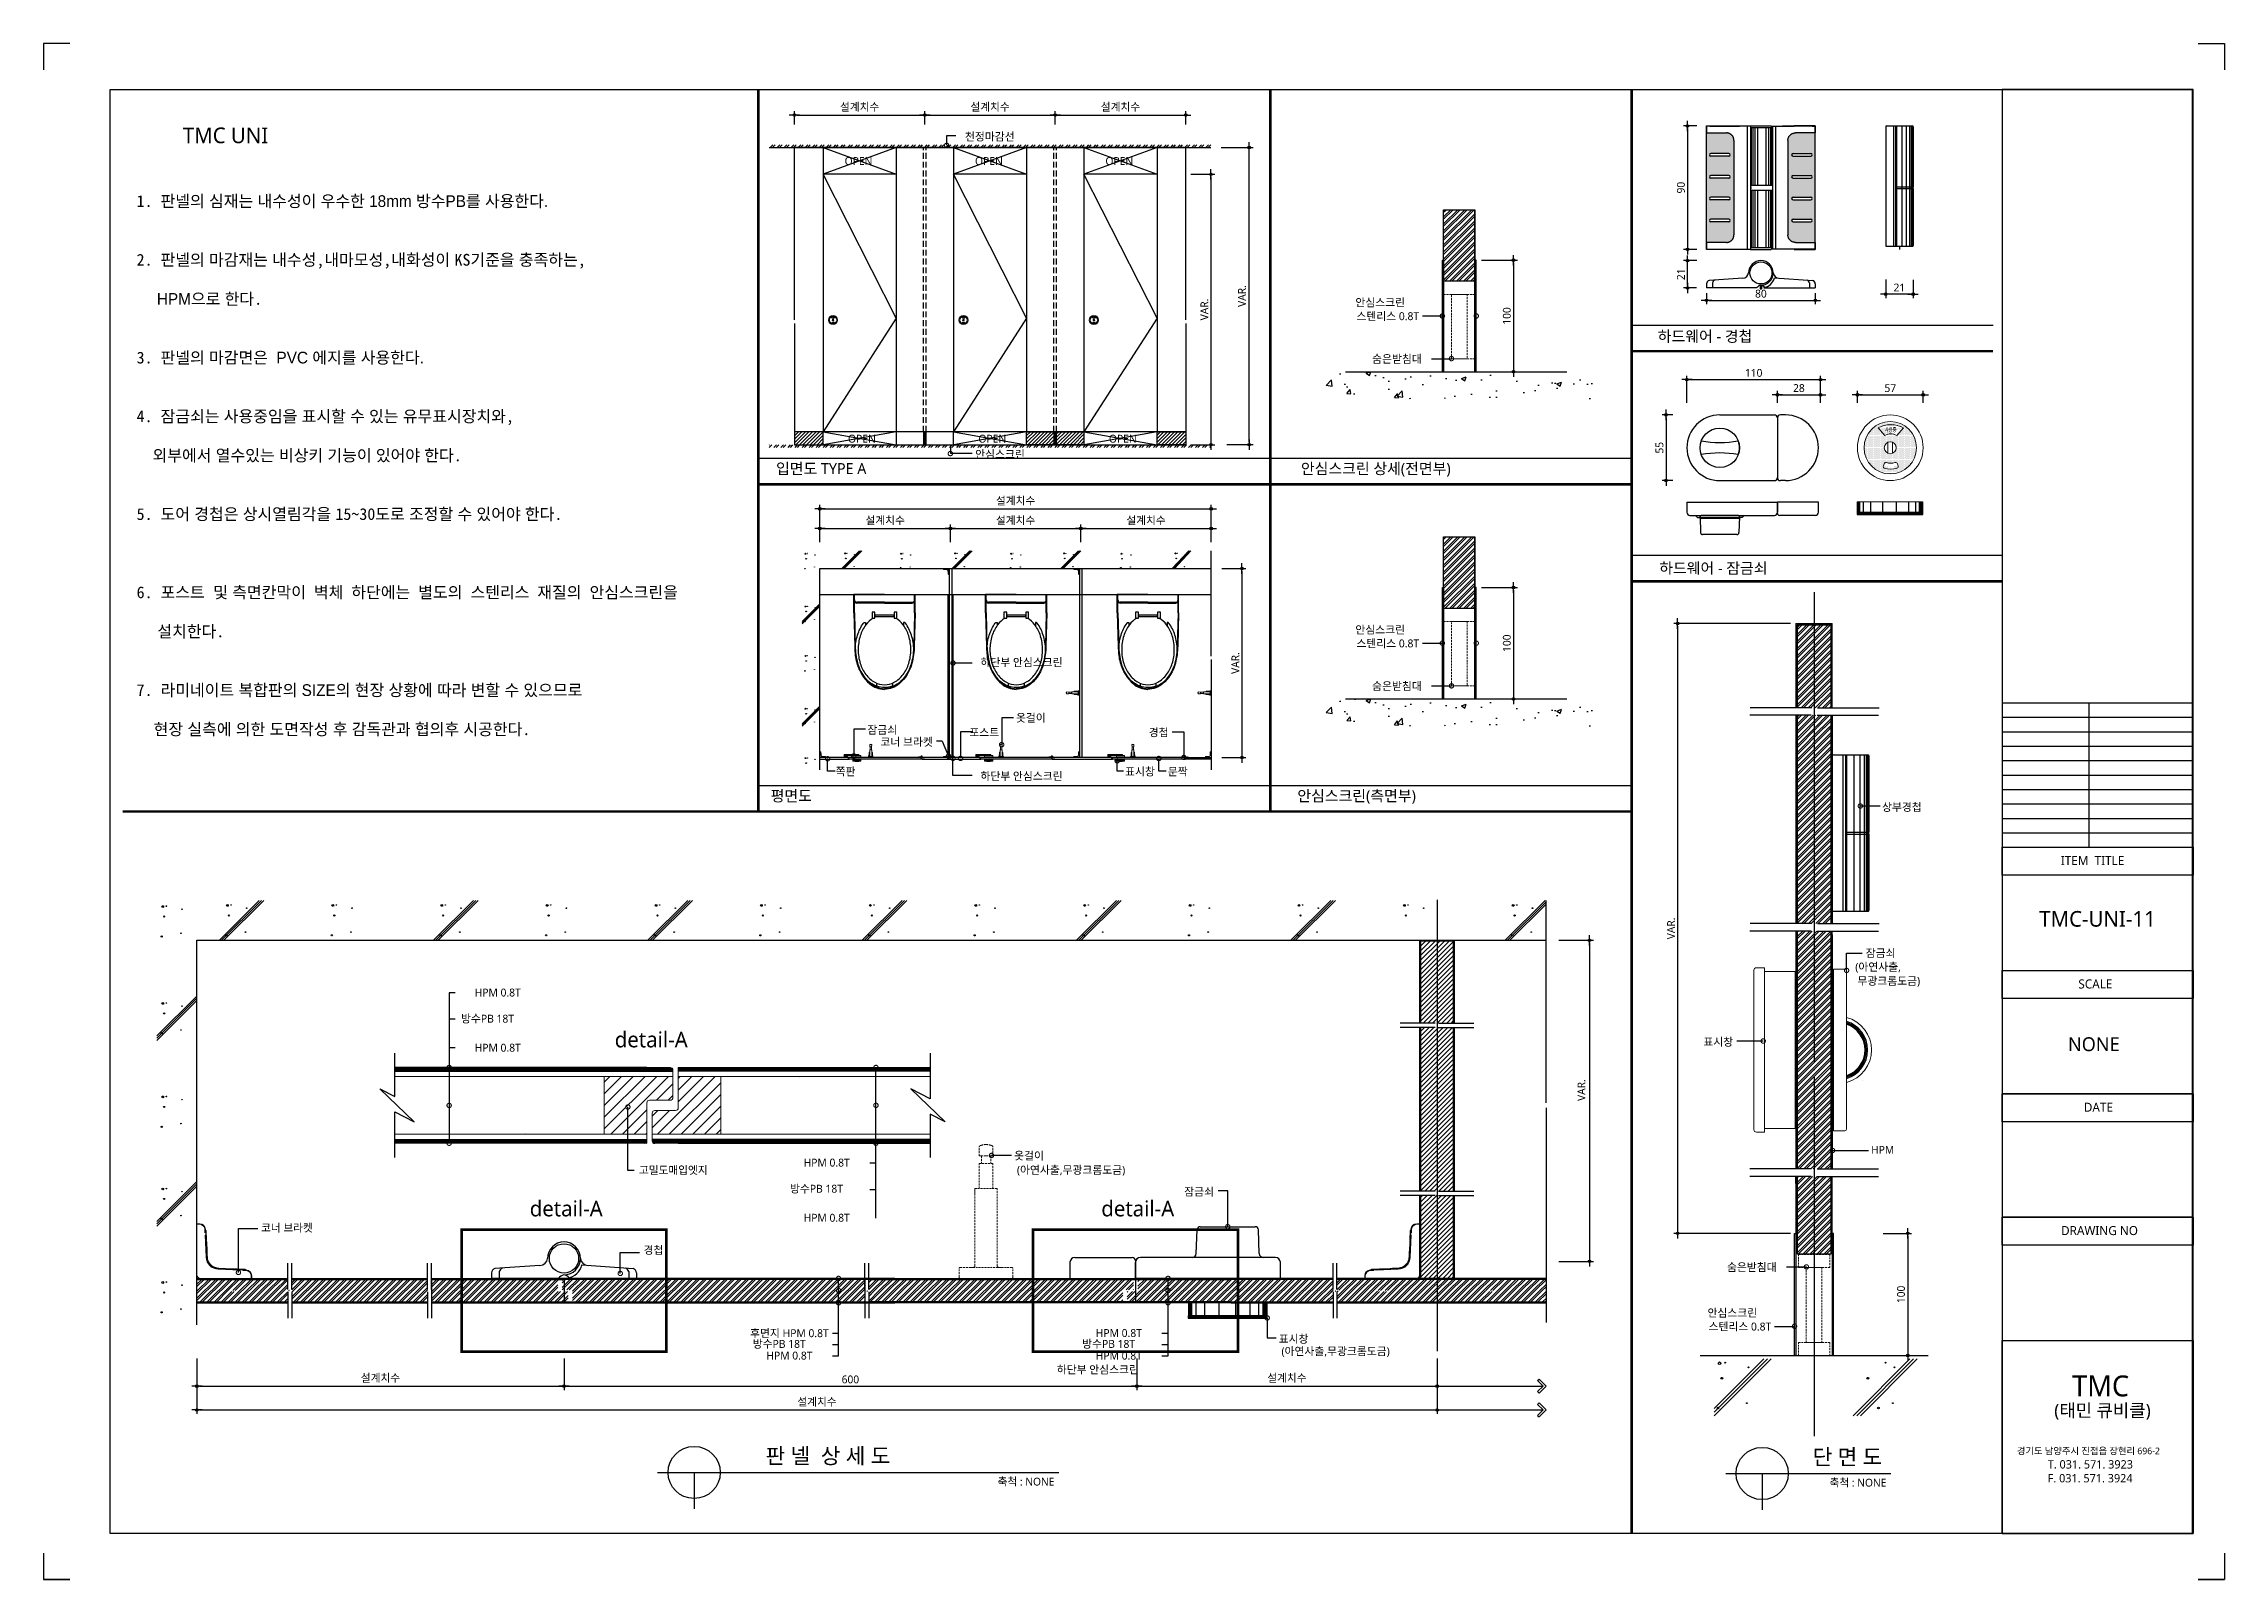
# Model space of a CAD drawing. Extents: x -255 to 8105, y -176 to 5714.
import ezdxf
from ezdxf.enums import TextEntityAlignment as Align

# ---------------------------------------------------------------- set-up
doc = ezdxf.new("R2010")
doc.units = 0
doc.header["$LTSCALE"] = 30
doc.linetypes.add('CEN', pattern=[62, 60, -1, 0, -1])
doc.linetypes.add('HIDDEN', pattern=[0.375, 0.25, -0.125])
doc.layers.get('0').update_dxf_attribs({"linetype": 'CONTINUOUS'})
doc.layers.get('DEFPOINTS').update_dxf_attribs({"linetype": 'CONTINUOUS'})
for name, color, linetype in [('02---제품선', 4, 'CONTINUOUS'), ('0_toilet', 6, 'CONTINUOUS'), ('C', 2, 'CONTINUOUS'), ('curior-0Line', 252, 'CONTINUOUS'), ('DIM', 7, 'CONTINUOUS'), ('HAT', 8, 'CONTINUOUS'), ('HID', 9, 'HIDDEN'), ('jac text', 7, 'CONTINUOUS'), ('jc panel', 4, 'CONTINUOUS'), ('TIT', 3, 'CONTINUOUS'), ('경첩', 4, 'CONTINUOUS'), ('문자', 3, 'CONTINUOUS'), ('부자재', 4, 'CONTINUOUS'), ('옷걸이', 4, 'CONTINUOUS'), ('잠금쇠(회전형)', 4, 'CONTINUOUS'), ('중심선', 1, 'CEN'), ('치수', 1, 'CONTINUOUS'), ('판넬', 2, 'CONTINUOUS'), ('해치', 8, 'CONTINUOUS')]:
    doc.layers.add(name, color=color, linetype=linetype)
doc.styles.add('HDW', font='gulim.ttc')
doc.styles.add('돋움', font='malgun.ttf')
doc.dimstyles.new('10', dxfattribs={"dimscale": 10, "dimtxt": 3, "dimasz": 1, "dimexe": 1.5, "dimexo": 2, "dimgap": 1, "dimtad": 1, "dimdec": 0, "dimlunit": 6, "dimtxsty": '돋움', "dimblk": 'DIMDOT', "dimcen": -1, "dimdle": 1.5, "dimclrt": 3, "dimazin": 3, "dimtfac": 1, "dimtdec": 0, "dimtix": 1, "dimtmove": 2, "dimatfit": 3, "dimldrblk": 'DIMDOT', "dimarcsym": 0})
pattern_1 = [(45, (-182504.132, -190852.349), (-13.4703842, 13.4703842), []), (45, (-182495.151, -190852.349), (-13.4703842, 13.4703842), [])]
pattern_2 = [(45, (47379.286, 62.999), (-13.47038, 13.47038), []), (45, (47388.266, 62.999), (-13.47038, 13.47038), [])]
pattern_3 = [(45, (47673.655, -7000), (-22.45064, 22.45064), [])]
pattern_4 = [(45, (39313.655, -7000), (-13.470384, 13.470384), []), (45, (39322.636, -7000), (-13.470384, 13.470384), [])]

# ---------------------------------------------------------------- blocks, each defined once
blk = doc.blocks.new('DIMDOT')
at = {"linetype": 'Continuous'}
blk.add_line((-2, 0), (2, 0), dxfattribs=at)
for radius in [0.5, 0.25]:
    blk.add_circle((0, 0), radius, dxfattribs=at)
blk = doc.blocks.new('*D555')
at = {"layer": 'DEFPOINTS', "color": 0}
for p in [(50257.5, 5622.6), (50757.5, 5678.9), (50757.5, 5622.6)]:
    blk.add_point(p, dxfattribs=at)
at = {"layer": 'DIM', "color": 0, "lineweight": -2, "ltscale": 10}
for p, q in [((50257.5, 5642.6), (50257.5, 5693.9)), ((50757.5, 5642.6), (50757.5, 5693.9)), ((50267.5, 5678.9), (50747.5, 5678.9))]:
    blk.add_line(p, q, dxfattribs=at)
at = {"layer": 'DIM', "color": 0, "lineweight": -2, "xscale": 10, "yscale": 10, "zscale": 10, "rotation": 180}
blk.add_blockref('DIMDOT', (50257.5, 5678.9), dxfattribs=at)
at = {"layer": 'DIM', "color": 0, "lineweight": -2, "xscale": 10, "yscale": 10, "zscale": 10}
blk.add_blockref('DIMDOT', (50757.5, 5678.9), dxfattribs=at)
at = {"layer": 'DIM', "color": 3, "insert": (50507.5, 5708.6), "char_height": 30, "attachment_point": 5, "style": '돋움'}
blk.add_mtext('설계치수', dxfattribs=at)
blk = doc.blocks.new('*D556')
at = {"layer": 'DEFPOINTS', "color": 0}
for p in [(50757.5, 5622.6), (51257.5, 5678.9), (51257.5, 5622.6)]:
    blk.add_point(p, dxfattribs=at)
at = {"layer": 'DIM', "color": 0, "lineweight": -2, "ltscale": 10}
for p, q in [((50757.5, 5642.6), (50757.5, 5693.9)), ((51257.5, 5642.6), (51257.5, 5693.9)), ((50767.5, 5678.9), (51247.5, 5678.9))]:
    blk.add_line(p, q, dxfattribs=at)
at = {"layer": 'DIM', "color": 0, "lineweight": -2, "xscale": 10, "yscale": 10, "zscale": 10, "rotation": 180}
blk.add_blockref('DIMDOT', (50757.5, 5678.9), dxfattribs=at)
at = {"layer": 'DIM', "color": 0, "lineweight": -2, "xscale": 10, "yscale": 10, "zscale": 10}
blk.add_blockref('DIMDOT', (51257.5, 5678.9), dxfattribs=at)
at = {"layer": 'DIM', "color": 3, "insert": (51007.5, 5708.6), "char_height": 30, "attachment_point": 5, "style": '돋움'}
blk.add_mtext('설계치수', dxfattribs=at)
blk = doc.blocks.new('*D557')
at = {"layer": 'DEFPOINTS', "color": 0}
for p in [(51257.5, 5622.6), (51757.5, 5678.9), (51757.5, 5622.6)]:
    blk.add_point(p, dxfattribs=at)
at = {"layer": 'DIM', "color": 0, "lineweight": -2, "ltscale": 10}
for p, q in [((51257.5, 5642.6), (51257.5, 5693.9)), ((51757.5, 5642.6), (51757.5, 5693.9)), ((51267.5, 5678.9), (51747.5, 5678.9))]:
    blk.add_line(p, q, dxfattribs=at)
at = {"layer": 'DIM', "color": 0, "lineweight": -2, "xscale": 10, "yscale": 10, "zscale": 10, "rotation": 180}
blk.add_blockref('DIMDOT', (51257.5, 5678.9), dxfattribs=at)
at = {"layer": 'DIM', "color": 0, "lineweight": -2, "xscale": 10, "yscale": 10, "zscale": 10}
blk.add_blockref('DIMDOT', (51757.5, 5678.9), dxfattribs=at)
at = {"layer": 'DIM', "color": 3, "insert": (51507.5, 5708.6), "char_height": 30, "attachment_point": 5, "style": '돋움'}
blk.add_mtext('설계치수', dxfattribs=at)
blk = doc.blocks.new('*D558')
at = {"layer": 'DEFPOINTS', "color": 0}
for p in [(51757.5, 5451.8), (51757.5, 4414.7), (51854.4, 4414.7)]:
    blk.add_point(p, dxfattribs=at)
at = {"layer": 'DIM', "color": 0, "lineweight": -2, "ltscale": 10}
for p, q in [((51777.5, 5451.8), (51869.4, 5451.8)), ((51854.4, 5441.8), (51854.4, 4424.7)), ((51777.5, 4414.7), (51869.4, 4414.7))]:
    blk.add_line(p, q, dxfattribs=at)
at = {"layer": 'DIM', "color": 0, "lineweight": -2, "xscale": 10, "yscale": 10, "zscale": 10}
for p, rotation in [((51854.4, 5451.8), 90), ((51854.4, 4414.7), 270)]:
    blk.add_blockref('DIMDOT', p, dxfattribs=dict(at, rotation=rotation))
at = {"layer": 'DIM', "color": 3, "insert": (51829.2, 4933.3), "char_height": 30, "attachment_point": 5, "rotation": 90, "style": '돋움'}
blk.add_mtext('VAR.', dxfattribs=at)
blk = doc.blocks.new('*D559')
at = {"layer": 'DEFPOINTS', "color": 0}
for p in [(51876.4, 3939.8), (51876.4, 3214.8), (51973.3, 3214.8)]:
    blk.add_point(p, dxfattribs=at)
at = {"layer": 'DIM', "color": 0, "lineweight": -2, "ltscale": 10}
for p, q in [((51896.4, 3939.8), (51988.3, 3939.8)), ((51973.3, 3929.8), (51973.3, 3224.8)), ((51896.4, 3214.8), (51988.3, 3214.8))]:
    blk.add_line(p, q, dxfattribs=at)
at = {"layer": 'DIM', "color": 0, "lineweight": -2, "xscale": 10, "yscale": 10, "zscale": 10}
for p, rotation in [((51973.3, 3939.8), 90), ((51973.3, 3214.8), 270)]:
    blk.add_blockref('DIMDOT', p, dxfattribs=dict(at, rotation=rotation))
at = {"layer": 'DIM', "color": 3, "insert": (51948.1, 3577.3), "char_height": 30, "attachment_point": 5, "rotation": 90, "style": '돋움'}
blk.add_mtext('VAR.', dxfattribs=at)
blk = doc.blocks.new('_DOTSMALL')
at = {"color": 0, "linetype": 'ByBlock', "const_width": 0.5}
blk.add_lwpolyline([(-0.0625, 0, 1), (0.0625, 0, 1)], format="xyb", close=True, dxfattribs=at)
blk = doc.blocks.new('A$C63EC304E')
at = {"layer": '치수', "color": 1, "xscale": 2.5, "yscale": 2.5, "zscale": 2.5, "rotation": 234.3098741996962}
blk.add_blockref('_DOTSMALL', (0.31, 0.31), dxfattribs=at)
blk = doc.blocks.new('A$C2BC9653E')
at = {"layer": '치수', "xscale": 0.3333333333333333, "yscale": 0.3333333333333333, "zscale": 0.3333333333333333}
blk.add_blockref('A$C63EC304E', (0, 0), dxfattribs=at)
blk = doc.blocks.new('A$C7FC71301')
at = {"layer": '치수', "rotation": 180}
blk.add_blockref('A$C2BC9653E', (0.21, 0.21), dxfattribs=at)
blk = doc.blocks.new('A$C4A20372B')
at = {"layer": '치수'}
blk.add_blockref('A$C7FC71301', (0, 0), dxfattribs=at)
blk = doc.blocks.new('A$C566469F5')
at = {"layer": '치수'}
blk.add_blockref('A$C4A20372B', (0, 0), dxfattribs=at)
blk = doc.blocks.new('A$C7E317CD4')
at = {"layer": '해치', "xscale": 2, "yscale": 2, "zscale": 2}
blk.add_blockref('A$C566469F5', (0, 0), dxfattribs=at)
blk = doc.blocks.new('A$C601D7F27')
at = {"layer": '치수'}
blk.add_blockref('A$C7E317CD4', (0, 0), dxfattribs=at)
blk = doc.blocks.new('A$C38802C08')
at = {"layer": '치수'}
blk.add_blockref('A$C601D7F27', (0, 0), dxfattribs=at)
blk = doc.blocks.new('*D560')
at = {"layer": 'DEFPOINTS', "color": 0}
for p in [(51355.4, 4020.3), (51855.4, 4093.4), (51855.4, 4020.3)]:
    blk.add_point(p, dxfattribs=at)
at = {"layer": 'DIM', "color": 0, "lineweight": -2, "ltscale": 10}
for p, q in [((51355.4, 4040.3), (51355.4, 4108.4)), ((51855.4, 4040.3), (51855.4, 4108.4)), ((51365.4, 4093.4), (51845.4, 4093.4))]:
    blk.add_line(p, q, dxfattribs=at)
at = {"layer": 'DIM', "color": 0, "lineweight": -2, "xscale": 10, "yscale": 10, "zscale": 10, "rotation": 180}
blk.add_blockref('DIMDOT', (51355.4, 4093.4), dxfattribs=at)
at = {"layer": 'DIM', "color": 0, "lineweight": -2, "xscale": 10, "yscale": 10, "zscale": 10}
blk.add_blockref('DIMDOT', (51855.4, 4093.4), dxfattribs=at)
at = {"layer": 'DIM', "color": 3, "insert": (51605.4, 4123), "char_height": 30, "attachment_point": 5, "style": '돋움'}
blk.add_mtext('설계치수', dxfattribs=at)
blk = doc.blocks.new('*D561')
at = {"layer": 'DEFPOINTS', "color": 0}
for p in [(51855.4, 4168.7), (50355.4, 4020.3), (51855.4, 4020.3)]:
    blk.add_point(p, dxfattribs=at)
at = {"layer": 'DIM', "color": 0, "lineweight": -2, "ltscale": 10}
for p, q in [((50355.4, 4040.3), (50355.4, 4183.7)), ((51855.4, 4040.3), (51855.4, 4183.7)), ((50365.4, 4168.7), (51845.4, 4168.7))]:
    blk.add_line(p, q, dxfattribs=at)
at = {"layer": 'DIM', "color": 0, "lineweight": -2, "xscale": 10, "yscale": 10, "zscale": 10, "rotation": 180}
blk.add_blockref('DIMDOT', (50355.4, 4168.7), dxfattribs=at)
at = {"layer": 'DIM', "color": 0, "lineweight": -2, "xscale": 10, "yscale": 10, "zscale": 10}
blk.add_blockref('DIMDOT', (51855.4, 4168.7), dxfattribs=at)
at = {"layer": 'DIM', "color": 3, "insert": (51105.4, 4198.4), "char_height": 30, "attachment_point": 5, "style": '돋움'}
blk.add_mtext('설계치수', dxfattribs=at)
blk = doc.blocks.new('*D562')
at = {"layer": 'DEFPOINTS', "color": 0}
for p in [(50855.4, 4020.3), (51355.4, 4093.4), (51355.4, 4020.3)]:
    blk.add_point(p, dxfattribs=at)
at = {"layer": 'DIM', "color": 0, "lineweight": -2, "ltscale": 10}
for p, q in [((50855.4, 4040.3), (50855.4, 4108.4)), ((51355.4, 4040.3), (51355.4, 4108.4)), ((50865.4, 4093.4), (51345.4, 4093.4))]:
    blk.add_line(p, q, dxfattribs=at)
at = {"layer": 'DIM', "color": 0, "lineweight": -2, "xscale": 10, "yscale": 10, "zscale": 10, "rotation": 180}
blk.add_blockref('DIMDOT', (50855.4, 4093.4), dxfattribs=at)
at = {"layer": 'DIM', "color": 0, "lineweight": -2, "xscale": 10, "yscale": 10, "zscale": 10}
blk.add_blockref('DIMDOT', (51355.4, 4093.4), dxfattribs=at)
at = {"layer": 'DIM', "color": 3, "insert": (51105.4, 4123), "char_height": 30, "attachment_point": 5, "style": '돋움'}
blk.add_mtext('설계치수', dxfattribs=at)
blk = doc.blocks.new('*D563')
at = {"layer": 'DEFPOINTS', "color": 0}
for p in [(50355.4, 4020.3), (50855.4, 4093.4), (50855.4, 4020.3)]:
    blk.add_point(p, dxfattribs=at)
at = {"layer": 'DIM', "color": 0, "lineweight": -2, "ltscale": 10}
for p, q in [((50355.4, 4040.3), (50355.4, 4108.4)), ((50855.4, 4040.3), (50855.4, 4108.4)), ((50365.4, 4093.4), (50845.4, 4093.4))]:
    blk.add_line(p, q, dxfattribs=at)
at = {"layer": 'DIM', "color": 0, "lineweight": -2, "xscale": 10, "yscale": 10, "zscale": 10, "rotation": 180}
blk.add_blockref('DIMDOT', (50355.4, 4093.4), dxfattribs=at)
at = {"layer": 'DIM', "color": 0, "lineweight": -2, "xscale": 10, "yscale": 10, "zscale": 10}
blk.add_blockref('DIMDOT', (50855.4, 4093.4), dxfattribs=at)
at = {"layer": 'DIM', "color": 3, "insert": (50605.4, 4123), "char_height": 30, "attachment_point": 5, "style": '돋움'}
blk.add_mtext('설계치수', dxfattribs=at)
blk = doc.blocks.new('*D564')
at = {"layer": 'DEFPOINTS', "color": 0}
for p in [(47967.1, 930), (49374.2, 930), (49374.2, 804.3)]:
    blk.add_point(p, dxfattribs=at)
at = {"layer": 'DIM', "color": 0, "lineweight": -2, "ltscale": 10}
for p, q in [((47967.1, 910), (47967.1, 789.3)), ((49374.2, 910), (49374.2, 789.3)), ((47977.1, 804.3), (49364.2, 804.3))]:
    blk.add_line(p, q, dxfattribs=at)
at = {"layer": 'DIM', "color": 0, "lineweight": -2, "xscale": 10, "yscale": 10, "zscale": 10, "rotation": 180}
blk.add_blockref('DIMDOT', (47967.1, 804.3), dxfattribs=at)
at = {"layer": 'DIM', "color": 0, "lineweight": -2, "xscale": 10, "yscale": 10, "zscale": 10}
blk.add_blockref('DIMDOT', (49374.2, 804.3), dxfattribs=at)
at = {"layer": 'DIM', "color": 3, "insert": (48670.6, 833.9), "char_height": 30, "attachment_point": 5, "style": '돋움'}
blk.add_mtext('설계치수', dxfattribs=at)
blk = doc.blocks.new('*D565')
at = {"layer": 'DEFPOINTS', "color": 0}
for p in [(47967.1, 930), (52721, 930), (52721, 712.8)]:
    blk.add_point(p, dxfattribs=at)
at = {"layer": 'DIM', "color": 0, "lineweight": -2, "ltscale": 10}
for p, q in [((47967.1, 910), (47967.1, 697.8)), ((52721, 910), (52721, 697.8)), ((47977.1, 712.8), (52711, 712.8))]:
    blk.add_line(p, q, dxfattribs=at)
at = {"layer": 'DIM', "color": 0, "lineweight": -2, "xscale": 10, "yscale": 10, "zscale": 10, "rotation": 180}
blk.add_blockref('DIMDOT', (47967.1, 712.8), dxfattribs=at)
at = {"layer": 'DIM', "color": 0, "lineweight": -2, "xscale": 10, "yscale": 10, "zscale": 10}
blk.add_blockref('DIMDOT', (52721, 712.8), dxfattribs=at)
at = {"layer": 'DIM', "color": 3, "insert": (50344, 742.5), "char_height": 30, "attachment_point": 5, "style": '돋움'}
blk.add_mtext('설계치수', dxfattribs=at)
blk = doc.blocks.new('*D566')
at = {"layer": 'DEFPOINTS', "color": 0}
for p in [(51570.1, 930), (52721, 930), (52721, 804.3)]:
    blk.add_point(p, dxfattribs=at)
at = {"layer": 'DIM', "color": 0, "lineweight": -2, "ltscale": 10}
for p, q in [((51570.1, 910), (51570.1, 789.3)), ((52721, 910), (52721, 789.3)), ((51580.1, 804.3), (52711, 804.3))]:
    blk.add_line(p, q, dxfattribs=at)
at = {"layer": 'DIM', "color": 0, "lineweight": -2, "xscale": 10, "yscale": 10, "zscale": 10, "rotation": 180}
blk.add_blockref('DIMDOT', (51570.1, 804.3), dxfattribs=at)
at = {"layer": 'DIM', "color": 0, "lineweight": -2, "xscale": 10, "yscale": 10, "zscale": 10}
blk.add_blockref('DIMDOT', (52721, 804.3), dxfattribs=at)
at = {"layer": 'DIM', "color": 3, "insert": (52145.5, 833.9), "char_height": 30, "attachment_point": 5, "style": '돋움'}
blk.add_mtext('설계치수', dxfattribs=at)
blk = doc.blocks.new('*D567')
at = {"layer": 'DEFPOINTS', "color": 0}
for p in [(49374.2, 930), (51570.1, 930), (51570.1, 804.3)]:
    blk.add_point(p, dxfattribs=at)
at = {"layer": 'DIM', "color": 0, "lineweight": -2, "ltscale": 10}
for p, q in [((49374.2, 910), (49374.2, 789.3)), ((51570.1, 910), (51570.1, 789.3)), ((49384.2, 804.3), (51560.1, 804.3))]:
    blk.add_line(p, q, dxfattribs=at)
at = {"layer": 'DIM', "color": 0, "lineweight": -2, "xscale": 10, "yscale": 10, "zscale": 10, "rotation": 180}
blk.add_blockref('DIMDOT', (49374.2, 804.3), dxfattribs=at)
at = {"layer": 'DIM', "color": 0, "lineweight": -2, "xscale": 10, "yscale": 10, "zscale": 10}
blk.add_blockref('DIMDOT', (51570.1, 804.3), dxfattribs=at)
at = {"layer": 'DIM', "color": 3, "insert": (50472.1, 829.8), "char_height": 30, "attachment_point": 5, "style": '돋움'}
blk.add_mtext('600', dxfattribs=at)
blk = doc.blocks.new('A$C06B31977')
for p, q in [((1.26, 11.06), (1.26, 21.17)), ((1.26, 10.11), (1.26, 0))]:
    blk.add_line(p, q)
blk = doc.blocks.new('*D568')
at = {"layer": 'DEFPOINTS', "color": 0}
for p in [(53167.8, 2514.2), (53167.8, 1282.8), (53305.6, 1282.8)]:
    blk.add_point(p, dxfattribs=at)
at = {"layer": 'DIM', "color": 0, "lineweight": -2, "ltscale": 10}
for p, q in [((53187.8, 2514.2), (53320.6, 2514.2)), ((53305.6, 2504.2), (53305.6, 1292.8)), ((53187.8, 1282.8), (53320.6, 1282.8))]:
    blk.add_line(p, q, dxfattribs=at)
at = {"layer": 'DIM', "color": 0, "lineweight": -2, "xscale": 10, "yscale": 10, "zscale": 10}
for p, rotation in [((53305.6, 2514.2), 90), ((53305.6, 1282.8), 270)]:
    blk.add_blockref('DIMDOT', p, dxfattribs=dict(at, rotation=rotation))
at = {"layer": 'DIM', "color": 3, "insert": (53274.8, 1939.4), "char_height": 30, "attachment_point": 5, "rotation": 90, "style": '돋움'}
blk.add_mtext('VAR.', dxfattribs=at)
blk = doc.blocks.new('A$C13EB2441')
for p, q in [((0.84, 7.37), (0.84, 14.11)), ((0.84, 6.74), (0.84, 0))]:
    blk.add_line(p, q)
blk = doc.blocks.new('*D569')
at = {"layer": 'DEFPOINTS', "color": 0}
for p in [(54190.8, 4664.3), (53678.8, 4555.7), (54190.8, 4555.7)]:
    blk.add_point(p, dxfattribs=at)
at = {"layer": 'DIM', "color": 0, "lineweight": -2, "ltscale": 10}
for p, q in [((53678.8, 4575.7), (53678.8, 4679.3)), ((53688.8, 4664.3), (54180.8, 4664.3)), ((54190.8, 4575.7), (54190.8, 4679.3))]:
    blk.add_line(p, q, dxfattribs=at)
at = {"layer": 'DIM', "color": 0, "lineweight": -2, "xscale": 10, "yscale": 10, "zscale": 10, "rotation": 180}
blk.add_blockref('DIMDOT', (53678.8, 4664.3), dxfattribs=at)
at = {"layer": 'DIM', "color": 0, "lineweight": -2, "xscale": 10, "yscale": 10, "zscale": 10}
blk.add_blockref('DIMDOT', (54190.8, 4664.3), dxfattribs=at)
at = {"layer": 'DIM', "color": 3, "insert": (53934.8, 4689.9), "char_height": 30, "attachment_point": 5, "style": '돋움'}
blk.add_mtext('110', dxfattribs=at)
blk = doc.blocks.new('*D570')
at = {"layer": 'DEFPOINTS', "color": 0}
for p in [(54190.8, 4606.3), (54025.8, 4555.7), (54190.8, 4555.7)]:
    blk.add_point(p, dxfattribs=at)
at = {"layer": 'DIM', "color": 0, "lineweight": -2, "ltscale": 10}
for p, q in [((54025.8, 4575.7), (54025.8, 4621.3)), ((54035.8, 4606.3), (54180.8, 4606.3)), ((54190.8, 4575.7), (54190.8, 4621.3))]:
    blk.add_line(p, q, dxfattribs=at)
at = {"layer": 'DIM', "color": 0, "lineweight": -2, "xscale": 10, "yscale": 10, "zscale": 10, "rotation": 180}
blk.add_blockref('DIMDOT', (54025.8, 4606.3), dxfattribs=at)
at = {"layer": 'DIM', "color": 0, "lineweight": -2, "xscale": 10, "yscale": 10, "zscale": 10}
blk.add_blockref('DIMDOT', (54190.8, 4606.3), dxfattribs=at)
at = {"layer": 'DIM', "color": 3, "insert": (54108.3, 4631.8), "char_height": 30, "attachment_point": 5, "style": '돋움'}
blk.add_mtext('28', dxfattribs=at)
blk = doc.blocks.new('*D571')
at = {"layer": 'DEFPOINTS', "color": 0}
for p in [(54584.5, 4606.3), (54332.5, 4555.7), (54584.5, 4555.7)]:
    blk.add_point(p, dxfattribs=at)
at = {"layer": 'DIM', "color": 0, "lineweight": -2, "ltscale": 10}
for p, q in [((54332.5, 4575.7), (54332.5, 4621.3)), ((54342.5, 4606.3), (54574.5, 4606.3)), ((54584.5, 4575.7), (54584.5, 4621.3))]:
    blk.add_line(p, q, dxfattribs=at)
at = {"layer": 'DIM', "color": 0, "lineweight": -2, "xscale": 10, "yscale": 10, "zscale": 10, "rotation": 180}
blk.add_blockref('DIMDOT', (54332.5, 4606.3), dxfattribs=at)
at = {"layer": 'DIM', "color": 0, "lineweight": -2, "xscale": 10, "yscale": 10, "zscale": 10}
blk.add_blockref('DIMDOT', (54584.5, 4606.3), dxfattribs=at)
at = {"layer": 'DIM', "color": 3, "insert": (54458.5, 4631.6), "char_height": 30, "attachment_point": 5, "style": '돋움'}
blk.add_mtext('57', dxfattribs=at)
blk = doc.blocks.new('*D572')
at = {"layer": 'DEFPOINTS', "color": 0}
for p in [(53736.5, 5637), (53681.4, 5163.9), (53736.5, 5163.9)]:
    blk.add_point(p, dxfattribs=at)
at = {"layer": 'DIM', "color": 0, "lineweight": -2, "ltscale": 10}
for p, q in [((53716.5, 5637), (53666.4, 5637)), ((53681.4, 5627), (53681.4, 5173.9)), ((53716.5, 5163.9), (53666.4, 5163.9))]:
    blk.add_line(p, q, dxfattribs=at)
at = {"layer": 'DIM', "color": 0, "lineweight": -2, "xscale": 10, "yscale": 10, "zscale": 10}
for p, rotation in [((53681.4, 5637), 90), ((53681.4, 5163.9), 270)]:
    blk.add_blockref('DIMDOT', p, dxfattribs=dict(at, rotation=rotation))
at = {"layer": 'DIM', "color": 3, "insert": (53655.9, 5400.5), "char_height": 30, "attachment_point": 5, "rotation": 90, "style": '돋움'}
blk.add_mtext('90', dxfattribs=at)
blk = doc.blocks.new('*D573')
at = {"layer": 'DEFPOINTS', "color": 0}
for p in [(53754.1, 5015.7), (54171.1, 5015.7), (54171.1, 4968.3)]:
    blk.add_point(p, dxfattribs=at)
at = {"layer": 'DIM', "color": 0, "lineweight": -2, "ltscale": 10}
for p, q in [((53754.1, 4995.7), (53754.1, 4953.3)), ((53764.1, 4968.3), (54161.1, 4968.3)), ((54171.1, 4995.7), (54171.1, 4953.3))]:
    blk.add_line(p, q, dxfattribs=at)
at = {"layer": 'DIM', "color": 0, "lineweight": -2, "xscale": 10, "yscale": 10, "zscale": 10, "rotation": 180}
blk.add_blockref('DIMDOT', (53754.1, 4968.3), dxfattribs=at)
at = {"layer": 'DIM', "color": 0, "lineweight": -2, "xscale": 10, "yscale": 10, "zscale": 10}
blk.add_blockref('DIMDOT', (54171.1, 4968.3), dxfattribs=at)
at = {"layer": 'DIM', "color": 3, "insert": (53962.6, 4993.8), "char_height": 30, "attachment_point": 5, "style": '돋움'}
blk.add_mtext('80', dxfattribs=at)
blk = doc.blocks.new('*D574')
at = {"layer": 'DEFPOINTS', "color": 0}
for p in [(53681.4, 5120.7), (53736.5, 5120.7), (53735.8, 5015.7)]:
    blk.add_point(p, dxfattribs=at)
at = {"layer": 'DIM', "color": 0, "lineweight": -2, "ltscale": 10}
for p, q in [((53716.5, 5120.7), (53666.4, 5120.7)), ((53681.4, 5025.7), (53681.4, 5110.7)), ((53715.8, 5015.7), (53666.4, 5015.7))]:
    blk.add_line(p, q, dxfattribs=at)
at = {"layer": 'DIM', "color": 0, "lineweight": -2, "xscale": 10, "yscale": 10, "zscale": 10}
for p, rotation in [((53681.4, 5120.7), 90), ((53681.4, 5015.7), 270)]:
    blk.add_blockref('DIMDOT', p, dxfattribs=dict(at, rotation=rotation))
at = {"layer": 'DIM', "color": 3, "insert": (53656.1, 5068.2), "char_height": 30, "attachment_point": 5, "rotation": 90, "style": '돋움'}
blk.add_mtext('21', dxfattribs=at)
blk = doc.blocks.new('*D575')
at = {"layer": 'DEFPOINTS', "color": 0}
for p in [(54440.9, 5067.9), (54545.9, 5067.1), (54440.9, 4992.2)]:
    blk.add_point(p, dxfattribs=at)
at = {"layer": 'DIM', "color": 0, "lineweight": -2, "ltscale": 10}
for p, q in [((54440.9, 5047.9), (54440.9, 4977.2)), ((54545.9, 5047.1), (54545.9, 4977.2)), ((54535.9, 4992.2), (54450.9, 4992.2))]:
    blk.add_line(p, q, dxfattribs=at)
at = {"layer": 'DIM', "color": 0, "lineweight": -2, "xscale": 10, "yscale": 10, "zscale": 10, "rotation": 180}
blk.add_blockref('DIMDOT', (54440.9, 4992.2), dxfattribs=at)
at = {"layer": 'DIM', "color": 0, "lineweight": -2, "xscale": 10, "yscale": 10, "zscale": 10}
blk.add_blockref('DIMDOT', (54545.9, 4992.2), dxfattribs=at)
at = {"layer": 'DIM', "color": 3, "insert": (54493.4, 5017.5), "char_height": 30, "attachment_point": 5, "style": '돋움'}
blk.add_mtext('21', dxfattribs=at)
blk = doc.blocks.new('A$C10E41893')
at = {"layer": '부자재'}
for p, q in [((6, 0), (6, 196)), ((123, 196), (6, 196)), ((123, 192), (6, 192)), ((55, 0), (55, 177)), ((61, 0), (61, 177)), ((6, 0), (6, -196)), ((55, 0), (55, -177)), ((61, 0), (61, -177)), ((123, -192), (6, -192)), ((123, -196), (6, -196))]:
    blk.add_line(p, q, dxfattribs=at)
for points in [[(123, 196, -0.012538), (123, 196), (335, 190, -0.055395), (445, 175, -0.154276), (577, 93, -0.179504), (612, 0, -0.179504)], [(123, 192, -0.012538), (123, 192), (335, 187, -0.055395), (444, 172, -0.154276), (574, 91, -0.179504), (608, 0, -0.179504)], [(157, -72, 0.089162), (200, -119, 0.085733), (270, -155, 0.075373), (359, -168, 0.075373), (447, -155, 0.085733), (517, -119, 0.106084), (567, -62, 0.126931), (583, 0, 0.126931), (567, 62, 0.106084), (517, 119, 0.085733), (447, 155, 0.075373), (359, 168, 0.075373), (270, 155, 0.085733), (200, 119, 0.089162), (157, 72)], [(572, 51), (589, 51), (589, 60, 0.021185), (583, 71, 0.106084), (528, 134, 0.085733), (453, 172, 0.075373), (359, 187, 0.075373), (265, 172, 0.085733), (189, 134, 0.007337), (184, 130), (184, 122), (205, 122)], [(123, -196, 0.012538), (123, -196), (335, -190, 0.055395), (445, -175, 0.154276), (577, -93, 0.179504), (612, 0, 0.179504)], [(123, -192, 0.012538), (123, -192), (335, -187, 0.055395), (444, -172, 0.154276), (574, -91, 0.179504), (608, 0, 0.179504)], [(589, -51, 0.090214), (598, 0, 0.090214), (589, 51, 0.106084)], [(572, -51), (589, -51), (589, -60, -0.021185), (583, -71, -0.106084), (528, -134, -0.085733), (453, -172, -0.075373), (359, -187, -0.075373), (265, -172, -0.085733), (189, -134, -0.007337), (184, -130), (184, -122), (205, -122)]]:
    blk.add_lwpolyline(points, format="xyb", dxfattribs=at)
blk.add_lwpolyline([(138, -61), (119, -61), (119, -79), (157, -79), (157, -61), (138, -61), (147, -61), (147, 61), (138, 61), (157, 61), (157, 79), (119, 79), (119, 61), (138, 61), (138, -61), (119, -61)], dxfattribs=at)
for centre, start, end in [((40, 177), 0, 90), ((46, 177), 0, 90), ((40, -177), 270, 0), ((46, -177), 270, 0)]:
    blk.add_arc(centre, 15, start, end, dxfattribs=at)
blk = doc.blocks.new('*D576')
at = {"layer": 'DEFPOINTS', "color": 0}
for p in [(53644.5, 4529.1), (53598.8, 4277.1), (53644.5, 4277.1)]:
    blk.add_point(p, dxfattribs=at)
at = {"layer": 'DIM', "color": 0, "lineweight": -2, "ltscale": 10}
for p, q in [((53624.5, 4529.1), (53583.8, 4529.1)), ((53598.8, 4519.1), (53598.8, 4287.1)), ((53624.5, 4277.1), (53583.8, 4277.1))]:
    blk.add_line(p, q, dxfattribs=at)
at = {"layer": 'DIM', "color": 0, "lineweight": -2, "xscale": 10, "yscale": 10, "zscale": 10}
for p, rotation in [((53598.8, 4529.1), 90), ((53598.8, 4277.1), 270)]:
    blk.add_blockref('DIMDOT', p, dxfattribs=dict(at, rotation=rotation))
at = {"layer": 'DIM', "color": 3, "insert": (53573.6, 4403.1), "char_height": 30, "attachment_point": 5, "rotation": 90, "style": '돋움'}
blk.add_mtext('55', dxfattribs=at)
blk = doc.blocks.new('*D577')
at = {"layer": 'DEFPOINTS', "color": 0}
for p in [(54096.3, 3729.1), (53643.4, 1390.1), (54096.3, 1390.1)]:
    blk.add_point(p, dxfattribs=at)
at = {"layer": 'DIM', "color": 0, "lineweight": -2, "ltscale": 10}
for p, q in [((54076.3, 3729.1), (53628.4, 3729.1)), ((53643.4, 3719.1), (53643.4, 1400.1)), ((54076.3, 1390.1), (53628.4, 1390.1))]:
    blk.add_line(p, q, dxfattribs=at)
at = {"layer": 'DIM', "color": 0, "lineweight": -2, "xscale": 10, "yscale": 10, "zscale": 10}
for p, rotation in [((53643.4, 3729.1), 90), ((53643.4, 1390.1), 270)]:
    blk.add_blockref('DIMDOT', p, dxfattribs=dict(at, rotation=rotation))
at = {"layer": 'DIM', "color": 3, "insert": (53618.2, 2559.6), "char_height": 30, "attachment_point": 5, "rotation": 90, "style": '돋움'}
blk.add_mtext('VAR.', dxfattribs=at)
blk = doc.blocks.new('*D578')
at = {"layer": 'DEFPOINTS', "color": 0}
for p in [(54410.9, 1390.2), (54410.9, 921.9), (54525.3, 921.9)]:
    blk.add_point(p, dxfattribs=at)
at = {"layer": 'DIM', "color": 0, "lineweight": -2, "ltscale": 10}
for p, q in [((54430.9, 1390.2), (54540.3, 1390.2)), ((54525.3, 1380.2), (54525.3, 931.9)), ((54430.9, 921.9), (54540.3, 921.9))]:
    blk.add_line(p, q, dxfattribs=at)
at = {"layer": 'DIM', "color": 0, "lineweight": -2, "xscale": 10, "yscale": 10, "zscale": 10}
for p, rotation in [((54525.3, 1390.2), 90), ((54525.3, 921.9), 270)]:
    blk.add_blockref('DIMDOT', p, dxfattribs=dict(at, rotation=rotation))
at = {"layer": 'DIM', "color": 3, "insert": (54499.7, 1156), "char_height": 30, "attachment_point": 5, "rotation": 90, "style": '돋움'}
blk.add_mtext('100', dxfattribs=at)
blk = doc.blocks.new('*D579')
at = {"layer": 'DEFPOINTS', "color": 0}
for p in [(52871.3, 3867.2), (52871.3, 3439.7), (53014.2, 3439.7)]:
    blk.add_point(p, dxfattribs=at)
at = {"layer": 'DIM', "color": 0, "lineweight": -2, "ltscale": 10}
for p, q in [((52891.3, 3867.2), (53029.2, 3867.2)), ((53014.2, 3857.2), (53014.2, 3449.7)), ((52891.3, 3439.7), (53029.2, 3439.7))]:
    blk.add_line(p, q, dxfattribs=at)
at = {"layer": 'DIM', "color": 0, "lineweight": -2, "xscale": 10, "yscale": 10, "zscale": 10}
for p, rotation in [((53014.2, 3867.2), 90), ((53014.2, 3439.7), 270)]:
    blk.add_blockref('DIMDOT', p, dxfattribs=dict(at, rotation=rotation))
at = {"layer": 'DIM', "color": 3, "insert": (52988.6, 3653.5), "char_height": 30, "attachment_point": 5, "rotation": 90, "style": '돋움'}
blk.add_mtext('100', dxfattribs=at)
blk = doc.blocks.new('*D580')
at = {"layer": 'DEFPOINTS', "color": 0}
for p in [(52871.3, 5122.1), (52871.3, 4694.6), (53014.2, 4694.6)]:
    blk.add_point(p, dxfattribs=at)
at = {"layer": 'DIM', "color": 0, "lineweight": -2, "ltscale": 10}
for p, q in [((52891.3, 5122.1), (53029.2, 5122.1)), ((53014.2, 5112.1), (53014.2, 4704.6)), ((52891.3, 4694.6), (53029.2, 4694.6))]:
    blk.add_line(p, q, dxfattribs=at)
at = {"layer": 'DIM', "color": 0, "lineweight": -2, "xscale": 10, "yscale": 10, "zscale": 10}
for p, rotation in [((53014.2, 5122.1), 90), ((53014.2, 4694.6), 270)]:
    blk.add_blockref('DIMDOT', p, dxfattribs=dict(at, rotation=rotation))
at = {"layer": 'DIM', "color": 3, "insert": (52988.6, 4908.4), "char_height": 30, "attachment_point": 5, "rotation": 90, "style": '돋움'}
blk.add_mtext('100', dxfattribs=at)
blk = doc.blocks.new('*D581')
at = {"layer": 'DEFPOINTS', "color": 0}
for p in [(51873.2, 5554.7), (52000.6, 5554.7), (51895.7, 4414.9)]:
    blk.add_point(p, dxfattribs=at)
at = {"layer": 'DIM', "color": 0, "lineweight": -2, "ltscale": 10}
for p, q in [((51893.2, 5554.7), (52015.6, 5554.7)), ((52000.6, 4424.9), (52000.6, 5544.7)), ((51915.7, 4414.9), (52015.6, 4414.9))]:
    blk.add_line(p, q, dxfattribs=at)
at = {"layer": 'DIM', "color": 0, "lineweight": -2, "xscale": 10, "yscale": 10, "zscale": 10}
for p, rotation in [((52000.6, 5554.7), 90), ((52000.6, 4414.9), 270)]:
    blk.add_blockref('DIMDOT', p, dxfattribs=dict(at, rotation=rotation))
at = {"layer": 'DIM', "color": 3, "insert": (51973.3, 4984.8), "char_height": 30, "attachment_point": 5, "rotation": 90, "style": '돋움'}
blk.add_mtext('VAR.', dxfattribs=at)
blk = doc.blocks.new('UNI-11', base_point=(47634, 239))
h = blk.add_hatch()
h.set_pattern_fill('ANSI31', color=2, style=0)
h.set_pattern_definition([(45, (50851.8218, 3157.9053), (-2.245064, 2.245064), [])])
h.paths.add_polyline_path([(52871.3, 4906.3, -1), (52871.3, 4910.5), (52871.3, 5122.1), (52866.3, 5122.1), (52866.3, 4694.6), (52871.3, 4694.6)])
h.paths.add_polyline_path([(52741.3, 4906.3), (52741.3, 4694.6), (52746.3, 4694.6), (52746.3, 5122.1), (52741.3, 5122.1), (52741.3, 4910.5, -0.156999), (52742.5, 4910.1, -0.72861)])
h = blk.add_hatch()
h.set_pattern_fill('ANSI31', color=3, scale=3, angle=180)
h.set_pattern_definition([(225, (47575.794, 62.999), (6.735192, -6.735192), [])])
h.paths.add_polyline_path([(50752.5, 4464.7), (50647.5, 4464.7), (50647.5, 4414.7), (50752.5, 4414.7)])
h.paths.add_polyline_path([(51252.5, 4464.7), (51147.5, 4464.7), (51147.5, 4414.7), (51252.5, 4414.7)])
h.paths.add_polyline_path([(51367.5, 4464.7), (51262.5, 4464.7), (51262.5, 4414.7), (51367.5, 4414.7)])
h.paths.add_polyline_path([(51647.5, 4464.7), (51757.5, 4464.7), (51757.5, 4414.7), (51647.5, 4414.7)])
h.paths.add_polyline_path([(50367.5, 4464.7), (50257.5, 4464.7), (50257.5, 4414.7), (50367.5, 4414.7)])
h.paths.add_polyline_path([(50752.5, 4464.7), (50647.5, 4464.7), (50647.5, 4414.7), (50752.5, 4414.7)])
h = blk.add_hatch()
h.set_pattern_fill('ANSI31', color=2, style=0)
h.set_pattern_definition([(45, (47575.7936, 62.9986), (-2.245064, 2.245064), [])])
h.paths.add_polyline_path([(50762.5, 4464.7), (50752.5, 4464.7), (50752.5, 4414.7), (50762.5, 4414.7)])
h = blk.add_hatch()
h.set_pattern_fill('ANSI31', color=2, style=0)
h.set_pattern_definition([(45, (48075.7936, 62.9986), (-2.245064, 2.245064), [])])
h.paths.add_polyline_path([(51262.5, 4464.7), (51252.5, 4464.7), (51252.5, 4414.7), (51262.5, 4414.7)])
h = blk.add_hatch()
h.set_pattern_fill('ANSI31', color=2, style=0)
h.set_pattern_definition([(45, (50851.8218, 1902.988), (-2.245064, 2.245064), [])])
h.paths.add_polyline_path([(52871.3, 3651.4, -1), (52871.3, 3655.5), (52871.3, 3867.2), (52866.3, 3867.2), (52866.3, 3439.7), (52871.3, 3439.7)])
h.paths.add_polyline_path([(52741.3, 3651.4), (52741.3, 3439.7), (52746.3, 3439.7), (52746.3, 3867.2), (52741.3, 3867.2), (52741.3, 3655.5, -0.156999), (52742.5, 3655.2, -0.72861)])
h = blk.add_hatch()
h.set_pattern_fill('STEEL', color=252)
h.set_pattern_definition([(45, (47647.5265, -15.817), (-2.245064, 2.245064), []), (45, (47647.5265, -14.2294), (-2.245064, 2.245064), [])])
h.paths.add_polyline_path([(49519.6, 2026.1), (48935.9, 2026.1, -0.414214), (48933.8, 2024.1), (48933.8, 2011.6), (49519.6, 2011.6)])
h.paths.add_polyline_path([(49781.6, 2026.1), (49691.6, 2026.1), (49519.6, 2026.1), (49519.6, 2011.6), (49791.6, 2011.6), (49791.6, 2016.1, 0.414214)])
h.paths.add_polyline_path([(48933.8, 2024.1), (48933.8, 2026.1), (48725.3, 2026.1), (48725.3, 2011.6), (48933.8, 2011.6)])
h.paths.add_polyline_path([(49691.6, 1750.3), (48933.8, 1750.3), (48933.8, 1737.8, -0.414214), (48935.9, 1735.7), (49689.6, 1735.7, -0.427305), (49691.6, 1737.9)])
h.paths.add_polyline_path([(48933.8, 1750.3), (48725.3, 1750.3), (48725.3, 1735.7), (48931.7, 1735.7, -0.156999), (48932.1, 1737, -0.241509), (48933.8, 1737.8)])
h.paths.add_polyline_path([(49984.2, 1750.3), (49712.2, 1750.3), (49712.2, 1745.7, 0.414214), (49722.2, 1735.7), (49812.2, 1735.7), (49984.2, 1735.7)])
h.paths.add_polyline_path([(50570, 1750.3), (49984.2, 1750.3), (49984.2, 1735.7), (50567.9, 1735.7, -0.414214), (50570, 1737.8)])
h.paths.add_polyline_path([(50570, 2024.1, -0.414214), (50567.9, 2026.1), (49812.2, 2026.1), (49812.2, 2011.6), (50570, 2011.6)])
h.paths.add_polyline_path([(50778.5, 2026.1), (50572.1, 2026.1, -0.156999), (50571.7, 2024.9, -0.241509), (50570, 2024.1), (50570, 2011.6), (50778.5, 2011.6)])
h.paths.add_polyline_path([(50778.5, 1750.3), (50570, 1750.3), (50570, 1737.8, -0.241509), (50571.7, 1737, -0.156999), (50572.1, 1735.7), (50778.5, 1735.7)])
h = blk.add_hatch()
h.set_pattern_fill('ANSI31', color=5, scale=10)
h.set_pattern_definition(pattern_3)
h.paths.add_polyline_path([(49781.6, 1900.7, 0.414214), (49791.6, 1910.7), (49791.6, 1991.6), (49528.8, 1991.6), (49528.8, 1770.3), (49691.6, 1770.3), (49691.6, 1890.7, -0.414214), (49701.6, 1900.7)])
h = blk.add_hatch()
h.set_pattern_fill('ANSI31', color=5, scale=10)
h.set_pattern_definition(pattern_3)
edge = h.paths.add_edge_path()
edge.add_line((49975, 1991.6), (49812.2, 1991.6))
edge.add_line((49812.2, 1991.6), (49812.2, 1871.2))
edge.add_arc((49802.2, 1871.2), 10, 270, 360, ccw=False)
edge.add_line((49802.2, 1861.2), (49722.2, 1861.2))
edge.add_arc((49722.2, 1851.2), 10, 90, 180)
edge.add_line((49712.2, 1851.2), (49712.2, 1770.3))
edge.add_line((49712.2, 1770.3), (49975, 1770.3))
edge.add_line((49975, 1770.3), (49975, 1991.6))
at = {"layer": 'HAT'}
h = blk.add_hatch(dxfattribs=at)
h.set_pattern_fill('ANSI32', color=256, scale=2, style=0)
h.set_pattern_definition([(45, (38921.424, -78.478), (-13.470384, 13.470384), []), (45, (38930.404, -78.478), (-13.470384, 13.470384), [])])
h.paths.add_polyline_path([(50160.8, 5564.5), (51854.4, 5564.5), (51854.4, 5554.5), (50160.8, 5554.5)])
h = blk.add_hatch(dxfattribs=at)
h.set_pattern_fill('ANSI32', color=256, scale=2, style=0)
h.set_pattern_definition([(45, (47664.973, 1317.916), (-13.470384, 13.470384), []), (45, (47673.953, 1317.916), (-13.470384, 13.470384), [])])
h.paths.add_polyline_path([(52866.3, 5315.9), (52746.3, 5315.9), (52746.3, 5041.3), (52866.3, 5041.3), (52866.3, 5122.1)])
h = blk.add_hatch(dxfattribs=at)
h.set_pattern_fill('ANSI32', color=256, scale=2, style=0)
h.set_pattern_definition([(45, (38921.424, 103.502), (-13.470384, 13.470384), []), (45, (38930.404, 103.502), (-13.470384, 13.470384), [])])
h.paths.add_polyline_path([(50160.8, 4404.2), (51854.4, 4404.2), (51854.4, 4414.2), (50160.8, 4414.2)])
h = blk.add_hatch(dxfattribs=at)
h.set_pattern_fill('ANSI32', color=256, scale=2, style=0)
h.set_pattern_definition([(45, (47664.973, 62.999), (-13.470384, 13.470384), []), (45, (47673.953, 62.999), (-13.470384, 13.470384), [])])
h.paths.add_polyline_path([(52866.3, 4061), (52746.3, 4061), (52746.3, 3786.3), (52866.3, 3786.3), (52866.3, 3867.2)])
h = blk.add_hatch(dxfattribs=at)
h.set_pattern_fill('ANSI32', color=256, scale=2, style=0)
h.set_pattern_definition(pattern_4)
h.paths.add_polyline_path([(54166.3, 3724.1), (54166.3, 3406.1), (54231.3, 3406.1), (54231.3, 3724.1)])
h.paths.add_polyline_path([(54166.3, 3406.1), (54166.3, 3724.1), (54101.3, 3724.1), (54101.3, 3406.1)])
h = blk.add_hatch(dxfattribs=at)
h.set_pattern_fill('ANSI32', color=256, scale=2, style=0)
h.set_pattern_definition([(45, (-17131.298, -12170.398), (-13.470384, 13.470384), []), (45, (-17122.318, -12170.398), (-13.470384, 13.470384), [])])
edge = h.paths.add_edge_path()
edge.add_line((54231.3, 3328.4), (54171.9, 3328.4))
edge.add_arc((54169.8, 3328.4), 2.08, -54.30987, 0, ccw=False)
edge.add_arc((54169.8, 3328.4), 2.08, 125.69013, 305.69013, ccw=False)
edge.add_arc((54169.8, 3328.4), 2.08, 0, 125.69013, ccw=False)
edge.add_line((54171.9, 3328.4), (54231.3, 3328.4))
edge.add_line((54231.3, 3328.4), (54231.3, 3377.1))
edge.add_line((54231.3, 3377.1), (54221, 3377.1))
edge.add_spline(control_points=[(54218.2, 3369.3), (54219.1, 3371.9), (54220.1, 3374.6), (54221, 3377.1)], knot_values=[0, 0, 0, 0, 0.152076, 0.152076, 0.152076, 0.152076], degree=3, periodic=0)
edge.add_line((54221, 3377.1), (54166.3, 3377.1))
edge.add_line((54166.3, 3377.1), (54166.3, 2578.6))
edge.add_line((54166.3, 2578.6), (54223, 2578.6))
edge.add_spline(control_points=[(54223, 2578.6), (54226.2, 2587.3), (54229.2, 2595.2), (54231.3, 2599)], knot_values=[0.152076, 0.152076, 0.152076, 0.152076, 0.673721, 0.673721, 0.673721, 0.673721], degree=3, periodic=0)
edge.add_spline(control_points=[(54233.7, 2578.6), (54234.2, 2588.6), (54235.3, 2603.9), (54232.4, 2601), (54231.3, 2599)], knot_values=[0.673721, 0.673721, 0.673721, 0.673721, 1.332503, 1.60798, 1.60798, 1.60798, 1.60798], degree=3, periodic=0)
edge.add_line((54231.3, 2599), (54231.3, 3328.4))
h.paths.add_polyline_path([(54166.3, 3377.1), (54101.3, 3377.1), (54101.3, 2578.6), (54166.3, 2578.6)])
h = blk.add_hatch(dxfattribs=at)
h.set_pattern_fill('ANSI32', color=256, scale=2, style=0)
h.set_pattern_definition(pattern_4)
h.paths.add_polyline_path([(54231.3, 2549.6), (54177.9, 2549.6), (54166.3, 2549.6), (54166.3, 1637.5), (54231.3, 1637.5)])
h.paths.add_polyline_path([(54155.7, 2549.6), (54101.3, 2549.6), (54101.3, 1637.5), (54166.3, 1637.5), (54166.3, 2549.6)])
h.paths.add_polyline_path([(54231.3, 1608.5), (54177.9, 1608.5), (54166.3, 1608.5), (54166.3, 1311.7), (54231.3, 1311.7)])
h.paths.add_polyline_path([(54155.7, 1608.5), (54101.3, 1608.5), (54101.3, 1311.7), (54166.3, 1311.7), (54166.3, 1608.5)])
h = blk.add_hatch(dxfattribs=at)
h.set_pattern_fill('ANSI32', color=256, scale=2, style=0)
h.set_pattern_definition(pattern_1)
h.paths.add_polyline_path([(47967.1, 1213.8), (47967.1, 1170.5), (48086.1, 1170.5), (48086.1, 1213.8)])
h.paths.add_polyline_path([(48086.1, 1170.5), (48127.6, 1170.5), (48127.6, 1213.8), (48086.1, 1213.8)])
edge = h.paths.add_edge_path()
edge.add_line((48127.6, 1213.8), (48127.6, 1170.5))
edge.add_line((48127.6, 1170.5), (48323.9, 1170.5))
edge.add_spline(control_points=[(48323.9, 1170.5), (48324.2, 1171.3), (48320.9, 1173), (48316.1, 1175)], knot_values=[3.353086, 3.353086, 3.353086, 3.353086, 4.456955, 4.456955, 4.456955, 4.456955], degree=3, periodic=0)
edge.add_line((48316.1, 1175), (48316.1, 1213.8))
edge.add_line((48316.1, 1213.8), (48127.6, 1213.8))
edge = h.paths.add_edge_path()
edge.add_line((48316.1, 1127.1), (48316.1, 1165.4))
edge.add_spline(control_points=[(48316.1, 1165.4), (48310.4, 1167.5), (48299.9, 1171.6), (48316.3, 1169.8), (48321, 1169.9)], knot_values=[0.228113, 0.228113, 0.228113, 0.228113, 1.423798, 2.82262, 2.82262, 2.82262, 2.82262], degree=3, periodic=0)
edge.add_line((48304, 1170.5), (48127.6, 1170.5))
edge.add_line((48127.6, 1170.5), (48127.6, 1167))
edge.add_line((48127.6, 1167), (48086.1, 1167))
edge.add_line((48086.1, 1167), (48086.1, 1170.5))
edge.add_line((48086.1, 1170.5), (47967.1, 1170.5))
edge.add_line((47967.1, 1170.5), (47967.1, 1127.1))
edge.add_line((47967.1, 1127.1), (48316.1, 1127.1))
h = blk.add_hatch(dxfattribs=at)
h.set_pattern_fill('ANSI32', color=256, scale=2, style=0)
h.set_pattern_definition([(45, (48590.94, 1170.477), (-13.4704, 13.4704), []), (45, (48599.92, 1170.477), (-13.4704, 13.4704), [])])
h.paths.add_polyline_path([(48851.2, 1213.8), (48330.7, 1213.8), (48330.7, 1127.1), (48851.2, 1127.1)])
h = blk.add_hatch(dxfattribs=at)
h.set_pattern_fill('ANSI32', color=256, scale=2, style=0)
h.set_pattern_definition(pattern_2)
h.paths.add_polyline_path([(48865.8, 1213.8), (48865.8, 1127.1), (49390.4, 1127.1), (49390.4, 1167.1), (49350.4, 1167.1), (49350.4, 1213.8)])
h = blk.add_hatch(dxfattribs=at)
h.set_pattern_fill('ANSI32', color=256, scale=2, style=0)
h.set_pattern_definition(pattern_2)
h.paths.add_polyline_path([(50527.8, 1127.1), (50527.8, 1213.8), (49367.1, 1213.8), (49367.1, 1173.8), (49407.1, 1173.8), (49407.1, 1127.1)])
h = blk.add_hatch(dxfattribs=at)
h.set_pattern_fill('ANSI32', color=256, scale=2, style=0)
h.set_pattern_definition(pattern_1)
edge = h.paths.add_edge_path()
edge.add_line((51161.2, 1213.8), (50542.5, 1213.8))
edge.add_line((50542.5, 1213.8), (50542.5, 1175))
edge.add_spline(control_points=[(50542.5, 1175), (50547.3, 1173), (50550.6, 1171.3), (50550.3, 1170.5)], knot_values=[3.353086, 3.353086, 3.353086, 3.353086, 4.456955, 4.456955, 4.456955, 4.456955], degree=3, periodic=0)
edge.add_line((50550.5, 1170.5), (51161.2, 1170.5))
edge.add_line((51161.2, 1170.5), (51161.2, 1213.8))
h.paths.add_polyline_path([(51556.8, 1213.8), (51161.2, 1213.8), (51161.2, 1170.5), (51516.8, 1170.5), (51516.8, 1173.8), (51556.8, 1173.8)])
h.paths.add_polyline_path([(51516.8, 1170.5), (51161.2, 1170.5), (51161.2, 1127.1), (51516.8, 1127.1)])
edge = h.paths.add_edge_path()
edge.add_line((51161.2, 1170.5), (50550.3, 1170.5))
edge.add_spline(control_points=[(50550.3, 1170.5), (50550.2, 1170.3), (50548.3, 1169.1), (50525.2, 1172), (50536.8, 1167.5), (50542.5, 1165.4)], knot_values=[0.228113, 0.228113, 0.228113, 0.228113, 0.492187, 2.157402, 3.353086, 3.353086, 3.353086, 3.353086], degree=3, periodic=0)
edge.add_spline(control_points=[(50535.6, 1170.3), (50535.4, 1170.2), (50534.9, 1170), (50533.6, 1169.9), (50532.7, 1169.9)], knot_values=[2.82262, 2.82262, 2.82262, 2.82262, 3.015951, 3.282344, 3.282344, 3.282344, 3.282344], degree=3, periodic=0)
edge.add_line((50542.5, 1165.4), (50542.5, 1127.1))
edge.add_line((50542.5, 1127.1), (51161.2, 1127.1))
edge.add_line((51161.2, 1127.1), (51161.2, 1170.5))
h = blk.add_hatch(dxfattribs=at)
h.set_pattern_fill('ANSI32', color=256, scale=2, style=0)
h.set_pattern_definition([(45, (51927.938, 1170.477), (-13.4704, 13.4704), []), (45, (51936.918, 1170.477), (-13.4704, 13.4704), [])])
h.paths.add_polyline_path([(52322.4, 1213.8), (51573.4, 1213.8), (51573.4, 1167.1), (51533.4, 1167.1), (51533.4, 1127.1), (52322.4, 1127.1)])
h = blk.add_hatch(dxfattribs=at)
h.set_pattern_fill('ANSI32', color=256, scale=2, style=0)
h.set_pattern_definition(pattern_1)
edge = h.paths.add_edge_path()
edge.add_line((52721, 1170.5), (52534.6, 1170.5))
edge.add_line((52534.6, 1170.5), (52534.6, 1167))
edge.add_line((52534.6, 1167), (52493.1, 1167))
edge.add_line((52493.1, 1167), (52493.1, 1170.5))
edge.add_line((52493.1, 1170.5), (52345, 1170.5))
edge.add_spline(control_points=[(52344.9, 1170.5), (52344.8, 1170.3), (52343.3, 1169.4), (52334.3, 1170.3), (52330.2, 1170.3)], knot_values=[1.84627, 1.84627, 1.84627, 1.84627, 2.110343, 3.353086, 3.353086, 3.353086, 3.353086], degree=3, periodic=0)
edge.add_spline(control_points=[(52330.3, 1170.5), (52330.2, 1170.3), (52328.3, 1169.1), (52305.2, 1172), (52316.7, 1167.5), (52322.4, 1165.4)], knot_values=[0.228113, 0.228113, 0.228113, 0.228113, 0.492187, 2.157402, 3.353086, 3.353086, 3.353086, 3.353086], degree=3, periodic=0)
edge.add_spline(control_points=[(52327.3, 1169.9), (52327.3, 1169.1), (52331.8, 1167.4), (52337.1, 1165.4)], knot_values=[0.228113, 0.228113, 0.228113, 0.228113, 1.327347, 1.327347, 1.327347, 1.327347], degree=3, periodic=0)
edge.add_spline(control_points=[(52340.4, 1164.2), (52339.3, 1164.6), (52338.2, 1165), (52337.1, 1165.4)], knot_values=[0, 0, 0, 0, 0.228113, 0.228113, 0.228113, 0.228113], degree=3, periodic=0)
edge.add_line((52337.1, 1165.4), (52337.1, 1127.1))
edge.add_line((52337.1, 1127.1), (52721, 1127.1))
edge.add_line((52721, 1127.1), (52721, 1170.5))
h.paths.add_polyline_path([(53138.7, 1170.5), (52948.9, 1170.5), (52948.9, 1167), (52907.4, 1167), (52907.4, 1170.5), (52721, 1170.5), (52721, 1127.1), (53138.7, 1127.1)])
h = blk.add_hatch(dxfattribs=at)
h.set_pattern_fill('ANSI32', color=256, scale=2, style=0)
h.set_pattern_definition(pattern_1)
h.paths.add_polyline_path([(53138.7, 1170.5), (53138.7, 1213.8), (52948.9, 1213.8), (52948.9, 1170.5)])
h.paths.add_polyline_path([(52948.9, 1213.8), (52907.4, 1213.8), (52907.4, 1170.5), (52948.9, 1170.5)])
h.paths.add_polyline_path([(52907.4, 1170.5), (52907.4, 1213.8), (52721, 1213.8), (52721, 1170.5)])
h.paths.add_polyline_path([(52534.6, 1213.8), (52534.6, 1170.5), (52721, 1170.5), (52721, 1213.8)])
h.paths.add_polyline_path([(52534.6, 1213.8), (52493.1, 1213.8), (52493.1, 1170.5), (52534.6, 1170.5)])
edge = h.paths.add_edge_path()
edge.add_line((52337.1, 1213.8), (52337.1, 1175))
edge.add_spline(control_points=[(52337.1, 1175), (52341.9, 1173), (52345.2, 1171.3), (52344.9, 1170.5)], knot_values=[3.353086, 3.353086, 3.353086, 3.353086, 4.456955, 4.456955, 4.456955, 4.456955], degree=3, periodic=0)
edge.add_line((52344.9, 1170.5), (52493.1, 1170.5))
edge.add_line((52493.1, 1170.5), (52493.1, 1213.8))
edge.add_line((52493.1, 1213.8), (52337.1, 1213.8))
at = {"layer": '해치'}
h = blk.add_hatch(dxfattribs=at)
h.set_pattern_fill('DOTS', color=256, scale=2.628474)
h.set_pattern_definition([(0, (50792.3293, 5972.04), (2.086351, 4.172702), [0, -4.172702])])
edge = h.paths.add_edge_path()
edge.add_line((53754.5, 5190.4), (53754.6, 5190.4))
edge.add_spline(control_points=[(53754.6, 5190.4), (53754.8, 5190.4), (53766.4, 5190.4)], knot_values=[-0.724312, -0.724312, -0.724312, 0.724312, 0.724312, 0.724312], weights=[1, 0.748956, 1], degree=2, periodic=0)
edge.add_line((53766.4, 5190.4), (53830.3, 5190.4))
edge.add_spline(control_points=[(53830.3, 5190.4), (53859.2, 5190.4), (53859.2, 5219.4)], knot_values=[-1.570796, -1.570796, -1.570796, 0, 0, 0], weights=[1, 0.707107, 1], degree=2, periodic=0)
edge.add_line((53859.2, 5219.4), (53859.2, 5581.6))
edge.add_spline(control_points=[(53859.2, 5581.6), (53859.2, 5610.5), (53830.3, 5610.5)], knot_values=[0, 0, 0, 1.570796, 1.570796, 1.570796], weights=[1, 0.707107, 1], degree=2, periodic=0)
edge.add_line((53830.3, 5610.5), (53766.4, 5610.5))
edge.add_spline(control_points=[(53766.4, 5610.5), (53754.8, 5610.5), (53754.6, 5610.5)], knot_values=[-0.724312, -0.724312, -0.724312, 0.724312, 0.724312, 0.724312], weights=[1, 0.748956, 1], degree=2, periodic=0)
edge.add_line((53754.5, 5610.5), (53754.5, 5190.4))
h.paths.add_polyline_path([(53839.5, 5531.7, -0.414214), (53844.7, 5526.5, -0.414214), (53839.5, 5521.2), (53771.1, 5521.2, -0.414214), (53765.9, 5526.5, -0.414214), (53771.1, 5531.7)], flags=16)
h.paths.add_polyline_path([(53839.5, 5447.7, -0.414214), (53844.7, 5442.5, -0.414214), (53839.5, 5437.2), (53771.1, 5437.2, -0.414214), (53765.9, 5442.5, -0.414214), (53771.1, 5447.7)], flags=16)
h.paths.add_polyline_path([(53839.5, 5363.7, -0.414214), (53844.7, 5358.5, -0.414214), (53839.5, 5353.2), (53771.1, 5353.2, -0.414214), (53765.9, 5358.5, -0.414214), (53771.1, 5363.7)], flags=16)
h.paths.add_polyline_path([(53839.5, 5279.7, -0.414214), (53844.7, 5274.4, -0.414214), (53839.5, 5269.2), (53771.1, 5269.2, -0.414214), (53765.9, 5274.4, -0.414214), (53771.1, 5279.7)], flags=16)
h = blk.add_hatch(dxfattribs=at)
h.set_pattern_fill('DOTS', color=256, scale=2.628474)
h.set_pattern_definition([(0, (50317.712, 5972.04), (2.086351, 4.1727023), [0, -4.1727023])])
edge = h.paths.add_edge_path()
edge.add_spline(control_points=[(54066, 5581.6), (54066, 5610.5), (54094.9, 5610.5)], knot_values=[0, 0, 0, 1.570796, 1.570796, 1.570796], weights=[1, 0.707107, 1], degree=2, periodic=0)
edge.add_line((54094.9, 5610.5), (54158.8, 5610.5))
edge.add_spline(control_points=[(54158.8, 5610.5), (54170.4, 5610.5), (54170.6, 5610.5)], knot_values=[-0.724312, -0.724312, -0.724312, 0.724312, 0.724312, 0.724312], weights=[1, 0.748956, 1], degree=2, periodic=0)
edge.add_line((54170.7, 5610.5), (54170.7, 5190.4))
edge.add_line((54170.7, 5190.4), (54170.6, 5190.4))
edge.add_spline(control_points=[(54170.6, 5190.4), (54170.4, 5190.4), (54158.8, 5190.4)], knot_values=[-0.724312, -0.724312, -0.724312, 0.724312, 0.724312, 0.724312], weights=[1, 0.748956, 1], degree=2, periodic=0)
edge.add_line((54158.8, 5190.4), (54094.9, 5190.4))
edge.add_spline(control_points=[(54094.9, 5190.4), (54066, 5190.4), (54066, 5219.4)], knot_values=[-1.570796, -1.570796, -1.570796, 0, 0, 0], weights=[1, 0.707107, 1], degree=2, periodic=0)
edge.add_line((54066, 5219.4), (54066, 5581.6))
h.paths.add_polyline_path([(54085.7, 5531.7, 0.414214), (54080.5, 5526.5, 0.414214), (54085.7, 5521.2), (54154.1, 5521.2, 0.414214), (54159.3, 5526.5, 0.414214), (54154.1, 5531.7)], flags=16)
h.paths.add_polyline_path([(54085.7, 5447.7, 0.414214), (54080.5, 5442.5, 0.414214), (54085.7, 5437.2), (54154.1, 5437.2, 0.414214), (54159.3, 5442.5, 0.414214), (54154.1, 5447.7)], flags=16)
h.paths.add_polyline_path([(54085.7, 5363.7, 0.414214), (54080.5, 5358.5, 0.414214), (54085.7, 5353.2), (54154.1, 5353.2, 0.414214), (54159.3, 5358.5, 0.414214), (54154.1, 5363.7)], flags=16)
h.paths.add_polyline_path([(54085.7, 5279.7, 0.414214), (54080.5, 5274.4, 0.414214), (54085.7, 5269.2), (54154.1, 5269.2, 0.414214), (54159.3, 5274.4, 0.414214), (54154.1, 5279.7)], flags=16)
h = blk.add_hatch(dxfattribs=at)
h.set_pattern_fill('AR-CONC', color=256, style=0)
h.set_pattern_definition([(50, (50851.82, 3157.9), (182.185, -15.939), [19.05, -209.55]), (355, (50851.82, 3157.9), (-35.243, 191.057), [15.24, -167.64]), (100.451, (50867, 3156.58), (146.943, 175.117), [16.19, -178.09]), (46.184, (50851.82, 3208.7), (271.079, -42.042), [28.575, -314.325]), (96.636, (50874.4, 3205.2), (237.404, 247.426), [24.285, -267.135]), (351.184, (50851.82, 3208.7), (237.405, 247.425), [22.86, -251.46]), (21, (50877.22, 3196), (151.615, -102.2655), [19.05, -209.55]), (326, (50877.22, 3196), (61.802, 184.188), [15.24, -167.64]), (71.4514, (50889.86, 3187.48), (213.416, 81.923), [16.19, -178.09]), (37.5, (50851.82, 3157.905), (3.0886, 84.555), [0, -165.608, 0, -170.18, 0, -168.275]), (7.5, (50851.82, 3157.905), (66.8197, 100.1806), [0, -97.028, 0, -161.798, 0, -64.135]), (327.5, (50795.18, 3157.905), (135.5906, -5.7287), [0, -63.5, 0, -198.12, 0, -262.89]), (317.5, (50769.78, 3157.9), (148.129, 25.4265), [0, -82.55, 0, -131.572, 0, -186.69])])
h.paths.add_polyline_path([(53331.4, 4591.7), (53331.4, 4694.6), (52281.2, 4694.6), (52281.2, 4591.7)])
h = blk.add_hatch(dxfattribs=at)
h.set_pattern_fill('DOTS', color=256, scale=2.628474)
h.set_pattern_definition([(0, (48764.524, 945.7626), (2.086351, 4.1727023), [0, -4.1727023])])
edge = h.paths.add_edge_path(flags=16)
edge.add_arc((54458.5, 4403.1), 22.9, 0, 360)
edge = h.paths.add_edge_path(flags=16)
edge.add_arc((54460.3, 4407.5), 48.7, 61.86965, 118.13035)
edge.add_line((54411.6, 4478.8), (54437.4, 4450.4))
edge.add_arc((54460.3, 4390.7), 100.7, 61.04777, 118.95223)
edge.add_line((54509.1, 4478.8), (54483.3, 4450.4))
edge = h.paths.add_edge_path(flags=16)
edge.add_line((54486, 4341.7), (54488.8, 4333.5))
edge.add_arc((54482.2, 4331.2), 7, 284.53147, 379.14286)
edge.add_arc((54460.3, 4415.5), 94.1, 255.46853, 284.53147)
edge.add_arc((54438.5, 4331.2), 7, 160.85714, 255.46853)
edge.add_line((54434.7, 4341.7), (54431.9, 4333.5))
edge.add_arc((54441.3, 4339.4), 7, 72.23319, 160.85714)
edge.add_arc((54460.3, 4398.7), 55.3, 252.23319, 287.76681)
edge.add_arc((54479.4, 4339.4), 7, 19.14286, 107.76681)
h.paths.add_polyline_path([(54434, 4457.4), (54434, 4486.6), (54486.3, 4486.6), (54486.3, 4457.4)], flags=8)
h.paths.add_polyline_path([(54559.2, 4403.1, 1), (54357.9, 4403.1, 1)])
h = blk.add_hatch(dxfattribs=at)
h.set_pattern_fill('AR-CONC', color=256, style=0)
h.set_pattern_definition([(50, (50851.82, 1902.99), (182.185, -15.939), [19.05, -209.55]), (355, (50851.82, 1902.99), (-35.243, 191.057), [15.24, -167.64]), (100.451, (50867, 1901.66), (146.943, 175.117), [16.19, -178.09]), (46.184, (50851.82, 1953.79), (271.079, -42.042), [28.575, -314.325]), (96.636, (50874.4, 1950.28), (237.404, 247.426), [24.285, -267.135]), (351.184, (50851.82, 1953.8), (237.405, 247.425), [22.86, -251.46]), (21, (50877.22, 1941.09), (151.615, -102.2655), [19.05, -209.55]), (326, (50877.22, 1941.09), (61.802, 184.188), [15.24, -167.64]), (71.4514, (50889.86, 1932.57), (213.416, 81.923), [16.19, -178.09]), (37.5, (50851.82, 1902.99), (3.0886, 84.555), [0, -165.608, 0, -170.18, 0, -168.275]), (7.5, (50851.82, 1902.99), (66.8197, 100.1806), [0, -97.028, 0, -161.798, 0, -64.135]), (327.5, (50795.18, 1902.99), (135.5906, -5.7287), [0, -63.5, 0, -198.12, 0, -262.89]), (317.5, (50769.78, 1902.99), (148.129, 25.4265), [0, -82.55, 0, -131.572, 0, -186.69])])
h.paths.add_polyline_path([(53331.4, 3336.7), (53331.4, 3439.7), (52281.2, 3439.7), (52281.2, 3336.7)])
h = blk.add_hatch(dxfattribs=at)
h.set_pattern_fill('ANSI31', color=256, scale=4, style=0)
h.set_pattern_definition([(45, (-223589.425, -55933.613), (-8.9802561, 8.9802561), [])])
edge = h.paths.add_edge_path()
edge.add_line((52721, 2510.8), (52658.5, 2510.8))
edge.add_line((52658.5, 2510.8), (52657.6, 2509.9))
edge.add_line((52657.6, 2509.9), (52657.6, 2409.5))
edge.add_line((52657.6, 2409.5), (52700.5, 2409.5))
edge.add_line((52700.5, 2409.5), (52700.5, 2368))
edge.add_line((52700.5, 2368), (52657.6, 2368))
edge.add_line((52657.6, 2368), (52657.6, 2196.3))
edge.add_line((52657.6, 2196.3), (52714.2, 2196.3))
edge.add_spline(control_points=[(52714.2, 2196.3), (52717, 2203.9), (52723, 2219.3), (52719.1, 2188.4), (52720.7, 2185.9), (52721, 2185.9)], knot_values=[0.456227, 0.456227, 0.456227, 0.456227, 2.847595, 6.178025, 6.737145, 6.737145, 6.737145, 6.737145], degree=3, periodic=0)
edge.add_spline(control_points=[(52720.7, 2186.1), (52720.8, 2189.1), (52720.8, 2191.8), (52720.2, 2192.2), (52720.1, 2192.2)], knot_values=[0.891967, 0.891967, 0.891967, 0.891967, 1.280656, 1.337888, 1.337888, 1.337888, 1.337888], degree=3, periodic=0)
edge.add_line((52721, 2185.9), (52721, 2510.8))
edge = h.paths.add_edge_path()
edge.add_line((52784.3, 2510.8), (52721, 2510.8))
edge.add_line((52721, 2510.8), (52721, 2185.9))
edge.add_spline(control_points=[(52721, 2185.9), (52722.1, 2185.6), (52724.3, 2190), (52727, 2196.3)], knot_values=[6.737145, 6.737145, 6.737145, 6.737145, 8.913909, 8.913909, 8.913909, 8.913909], degree=3, periodic=0)
edge.add_spline(control_points=[(52727, 2196.3), (52729.1, 2201.1), (52731.4, 2207.1), (52733.7, 2213)], knot_values=[8.913909, 8.913909, 8.913909, 8.913909, 10.573873, 10.573873, 10.573873, 10.573873], degree=3, periodic=0)
edge.add_line((52727, 2196.3), (52784.3, 2196.3))
edge.add_line((52784.3, 2196.3), (52784.3, 2368))
edge.add_line((52784.3, 2368), (52741.5, 2368))
edge.add_line((52741.5, 2368), (52741.5, 2409.5))
edge.add_line((52741.5, 2409.5), (52784.3, 2409.5))
edge.add_line((52784.3, 2409.5), (52784.3, 2510.8))
h.paths.add_polyline_path([(52784.3, 2409.5), (52741.5, 2409.5), (52741.5, 2368), (52784.3, 2368)], flags=16)
h.paths.add_polyline_path([(52700.5, 2409.5), (52657.6, 2409.5), (52657.6, 2368), (52700.5, 2368)], flags=16)
h = blk.add_hatch(dxfattribs=at)
h.set_pattern_fill('ANSI31', color=256, scale=4, style=0)
h.set_pattern_definition([(45, (52720.98, 1865.836), (-8.98026, 8.98026), [])])
h.paths.add_polyline_path([(52784.3, 2179.2), (52657.6, 2179.2), (52657.6, 1552.5), (52784.3, 1552.5)])
h = blk.add_hatch(dxfattribs=at)
h.set_pattern_fill('ANSI31', color=256, scale=4, style=0)
h.set_pattern_definition([(45, (50420.837, 1820.098), (-8.980256, 8.980256), [])])
h.paths.add_polyline_path([(52784.3, 1535.4), (52727, 1535.4), (52721, 1535.4), (52721, 1217.1), (52784.3, 1217.1)])
h.paths.add_polyline_path([(52714.3, 1535.4), (52657.6, 1535.4), (52657.6, 1217.1), (52721, 1217.1), (52721, 1535.4)])
at = {"color": 2}
for p, q in [((47379.3, 5953), (47379.3, 5853)), ((47379.3, 5953), (47379.3, 5953)), ((47379.3, 5953), (47379.3, 5853)), ((47379.3, 5953), (47379.3, 5953)), ((47379.3, 5953), (47379.3, 5853)), ((47479.3, 5953), (47379.3, 5953)), ((47379.3, 5953), (47379.3, 5853)), ((55639.3, 5953), (55739.3, 5953)), ((55639.3, 5953), (55739.3, 5953)), ((55639.3, 5953), (55739.3, 5953)), ((55739.3, 5953), (55739.3, 5853)), ((55739.3, 5953), (55739.3, 5853)), ((55739.3, 5953), (55739.3, 5853)), ((55739.3, 5953), (55739.3, 5853)), ((55739.3, 5953), (55739.3, 5953)), ((55739.3, 5953), (55739.3, 5853)), ((55739.3, 5953), (55739.3, 5953)), ((55739.3, 5953), (55739.3, 5853)), ((55739.3, 5953), (55739.3, 5853)), ((50160.8, 5554.5), (51854.4, 5554.5)), ((54493.4, 5175.5), (54493.4, 5163.9)), ((52370.6, 4694.6), (53218.2, 4694.6)), ((50647.5, 4464.7), (50647.5, 4414.7)), ((50752.5, 4464.7), (50752.5, 4414.7)), ((51252.5, 4464.7), (51252.5, 4414.7)), ((51367.5, 4464.7), (51367.5, 4414.7)), ((50845.4, 3839.8), (50845.4, 3214.8)), ((50865.4, 3839.8), (50865.4, 3214.8)), ((52370.6, 3439.7), (53218.2, 3439.7)), ((54101.3, 1311.7), (54231.3, 1311.7)), ((48865.8, 1217.1), (48865.8, 1123.8)), ((49374.2, 1217.1), (49374.2, 1123.8)), ((50527.8, 1213.8), (50527.8, 1127.1)), ((51565.1, 1217.1), (51565.1, 1123.8)), ((47379.3, 163), (47379.3, 63)), ((47379.3, 163), (47379.3, 63)), ((47379.3, 163), (47379.3, 63)), ((47379.3, 163), (47379.3, 63)), ((55739.3, 163), (55739.3, 63)), ((55739.3, 163), (55739.3, 63)), ((55739.3, 163), (55739.3, 63)), ((55739.3, 163), (55739.3, 63)), ((55739.3, 163), (55739.3, 63)), ((55739.3, 163), (55739.3, 63)), ((55739.3, 163), (55739.3, 63)), ((47379.3, 63), (47479.3, 63)), ((47379.3, 63), (47379.3, 63)), ((47379.3, 63), (47379.3, 63)), ((47479.3, 63), (47379.3, 63)), ((55739.3, 63), (55639.3, 63)), ((55739.3, 63), (55639.3, 63)), ((55739.3, 63), (55639.3, 63)), ((55639.3, 63), (55739.3, 63)), ((55639.3, 63), (55739.3, 63)), ((55639.3, 63), (55739.3, 63)), ((55739.3, 63), (55739.3, 63)), ((55739.3, 63), (55739.3, 63))]:
    blk.add_line(p, q, dxfattribs=at)
for p, q in [((50257.5, 4893.4), (50257.5, 5554.5)), ((51757.5, 4893.4), (51757.5, 5554.5)), ((50257.5, 4879.6), (50257.5, 4414.7)), ((51757.5, 4879.6), (51757.5, 4414.7)), ((50257.5, 4414.7), (51757.5, 4414.7)), ((50355.4, 3168.1), (50355.4, 3939.8)), ((50355.4, 3939.8), (51855.4, 3939.8)), ((51855.4, 3604), (51855.4, 4007.6)), ((50355.4, 3839.8), (51855.4, 3839.8)), ((51855.4, 3590.6), (51855.4, 3168.1)), ((53138.7, 1890.5), (53138.7, 2667.3)), ((47967.1, 2514.2), (53138.7, 2514.2)), ((47967.1, 1039.2), (47967.1, 2514.2)), ((52714.3, 2196.3), (52579.5, 2196.3)), ((52727, 2196.3), (52861.8, 2196.3)), ((53138.7, 1871.5), (53138.7, 1048.2)), ((52714.3, 1552.5), (52579.5, 1552.5)), ((52727, 1552.5), (52861.8, 1552.5)), ((53729.1, 921.9), (54603.4, 921.9))]:
    blk.add_line(p, q)
at = {"color": 8}
for p, q in [((53467.1, 4873.5), (54852.4, 4873.5)), ((50119.3, 4362.9), (53467.1, 4362.9)), ((53467.1, 3990.8), (54886.8, 3990.8)), ((50119.3, 3108), (52081.9, 3108)), ((52081.9, 3108), (53467.1, 3108))]:
    blk.add_line(p, q, dxfattribs=at)
at = {"color": 4}
for p, q in [((50844.1, 3937.7), (50834.4, 3938.3)), ((50844.1, 3937.7), (50844.8, 3937.7)), ((50848.2, 3933.9), (50848.7, 3923.8)), ((51344.1, 3937.7), (51334.3, 3938.3)), ((51344.1, 3937.7), (51344.7, 3937.7)), ((51348.1, 3933.9), (51348.6, 3923.8)), ((50278.5, 1990.7), (50277.5, 1991.6)), ((49225.3, 1771.2), (49226.3, 1770.3))]:
    blk.add_line(p, q, dxfattribs=at)
at = {"color": 2}
for points in [[(47634.4, 5777.2), (54886.8, 5777.2), (54886.8, 238.8), (47634.4, 238.8)], [(47634.4, 5777.2), (54886.8, 5777.2), (54886.8, 238.8), (47634.4, 238.8)], [(47634.4, 5777.2), (55616.4, 5777.2), (55616.4, 238.8), (47634.4, 238.8)], [(52741.3, 5122.1), (52746.3, 5122.1), (52746.3, 4694.6), (52741.3, 4694.6)], [(52871.3, 5122.1), (52866.3, 5122.1), (52866.3, 4694.6), (52871.3, 4694.6)], [(50367.5, 4464.7), (50257.5, 4464.7), (50257.5, 4414.7), (50367.5, 4414.7)], [(50867.5, 4464.7), (50647.5, 4464.7), (50647.5, 4414.7), (50867.5, 4414.7)], [(50762.5, 4464.7), (50752.5, 4464.7), (50752.5, 4414.7), (50762.5, 4414.7)], [(51147.5, 4464.7), (51367.5, 4464.7), (51367.5, 4414.7), (51147.5, 4414.7)], [(51262.5, 4464.7), (51252.5, 4464.7), (51252.5, 4414.7), (51262.5, 4414.7)], [(51647.5, 4464.7), (51757.5, 4464.7), (51757.5, 4414.7), (51647.5, 4414.7)], [(52741.3, 3867.2), (52746.3, 3867.2), (52746.3, 3439.7), (52741.3, 3439.7)], [(52871.3, 3867.2), (52866.3, 3867.2), (52866.3, 3439.7), (52871.3, 3439.7)], [(54091.3, 1390.1), (54096.3, 1390.1), (54096.3, 921.9), (54091.3, 921.9)], [(54241.3, 1390.1), (54236.3, 1390.1), (54236.3, 921.9), (54241.3, 921.9)]]:
    blk.add_lwpolyline(points, close=True, dxfattribs=at)
at = {"color": 8, "const_width": 10}
for points in [[(50119.3, 3008), (50119.3, 5777.2)], [(52081.9, 3008), (52081.9, 5777.2)], [(53467.1, 238.8), (53467.1, 5777.2)], [(53467.1, 4773.5), (54852.4, 4773.5)], [(50119.3, 4262.9), (53467.1, 4262.9)], [(53467.1, 3890.8), (54886.8, 3890.8)], [(47682.6, 3008), (53467.1, 3008)]]:
    blk.add_lwpolyline(points, dxfattribs=at)
at = {"color": 2, "linetype": 'HIDDEN', "ltscale": 5, "const_width": 10}
for points in [[(48981.5, 1404.2), (49766.8, 1404.2), (49766.8, 936.8), (48981.5, 936.8)], [(51172.5, 1404.2), (51957.7, 1404.2), (51957.7, 936.8), (51172.5, 936.8)]]:
    blk.add_lwpolyline(points, close=True, dxfattribs=at)
at = {"color": 4}
for centre, radius, start, end in [((50834.5, 3939.9), 1.61, 184.02269, 266.84997), ((50844.5, 3934.1), 3.66, 356.64811, 86.2207), ((51334.4, 3939.9), 1.61, 184.02269, 266.84997), ((51344.5, 3934.1), 3.66, 356.64811, 86.2207), ((50850.3, 3924), 1.65, 186.1664, 269.59836), ((51350.3, 3924), 1.65, 186.1664, 269.59836)]:
    blk.add_arc(centre, radius, start, end, dxfattribs=at)
at = {"layer": '02---제품선'}
for p, q in [((53804.8, 4529.1), (54014.2, 4529.1)), ((54025.8, 4517.5), (54025.8, 4288.7)), ((54025.8, 4517.5), (54025.8, 4288.7)), ((54056.8, 4529.1), (54037.4, 4529.1)), ((53804.8, 4277.1), (54014.2, 4277.1)), ((54056.8, 4277.1), (54037.4, 4277.1)), ((53678.8, 4194.1), (54025.8, 4194.1)), ((53678.8, 4194.1), (53678.8, 4155.4)), ((54025.8, 4194.1), (54025.8, 4155.4)), ((54182.8, 4194.1), (54025.8, 4194.1)), ((54025.8, 4151.5), (54025.8, 4194.1)), ((54182.8, 4155.4), (54182.8, 4194.1)), ((53690.5, 4143.7), (53711.8, 4143.7)), ((53711.8, 4143.7), (53897.9, 4143.7)), ((53719.5, 4136), (53711.8, 4143.7)), ((53719.5, 4136), (53727.3, 4136)), ((53727.3, 4136), (53882.4, 4136)), ((53729.2, 4136), (53729.2, 4139.8)), ((53729.2, 4137.9), (53731.3, 4077.5)), ((53876.5, 4143.7), (53733.1, 4143.7)), ((53876.5, 4132.1), (53733.1, 4132.1)), ((53880.5, 4137.9), (53878.4, 4077.5)), ((53880.4, 4136), (53880.4, 4139.8)), ((53890.1, 4136), (53882.4, 4136)), ((53890.1, 4136), (53897.9, 4143.7)), ((53897.9, 4143.7), (54014.2, 4143.7)), ((54171.2, 4143.7), (54033.6, 4143.7)), ((53870.6, 4070.1), (53739, 4070.1)), ((51797.8, 1312.3), (51801, 1403.7)), ((51813.4, 1415.6), (52024, 1415.6)), ((52039.6, 1312.3), (52036.4, 1403.7)), ((51313.9, 1279.2), (51313.9, 1217.1)), ((51332.5, 1297.8), (51552.7, 1297.8)), ((51565.1, 1285.4), (51565.1, 1217.1)), ((51565.1, 1217.1), (51565.1, 1279.2)), ((51769.8, 1297.8), (51583.7, 1297.8)), ((51782.8, 1297.8), (51769.8, 1297.8)), ((52054.6, 1297.8), (51782.8, 1297.8)), ((52101.7, 1297.8), (52054.6, 1297.8)), ((52120.3, 1217.1), (52120.3, 1279.2)), ((51313.9, 1217.1), (51565.1, 1217.1)), ((52120.3, 1217.1), (51565.1, 1217.1))]:
    blk.add_line(p, q, dxfattribs=at)
blk.add_circle((53804.8, 4403.1), 75.6, dxfattribs=at)
blk.add_circle((53804.8, 4403.1), 75.6, dxfattribs=at)
for centre, radius, start, end in [((53804.8, 4403.1), 126, 90, 180), ((54014.2, 4517.5), 11.6, 0, 90), ((54037.4, 4517.5), 11.6, 90, 180), ((54056.8, 4403.1), 126, 0, 90), ((53804.8, 4403.1), 126, 180, 270), ((53804.8, 4839.9), 416.6, 260.2031, 279.7969), ((53804.8, 3966.3), 416.6, 80.2031, 99.7969), ((53804.8, 4403.1), 75.6, 340.75123, 19.24877), ((54056.8, 4403.1), 126, 270, 0), ((54014.2, 4288.7), 11.6, 270, 0), ((54037.4, 4288.7), 11.6, 180, 270), ((53690.5, 4155.4), 11.6, 180, 270), ((53733.1, 4139.8), 3.88, 90, 180), ((53733.1, 4136), 3.88, 180, 270), ((53876.5, 4139.8), 3.88, 0, 90), ((53876.5, 4136), 3.88, 270, 0), ((54014.2, 4155.4), 11.6, 270, 0), ((54033.6, 4151.5), 7.75, 180, 270), ((54171.2, 4155.4), 11.6, 270, 0), ((53739, 4077.8), 7.75, 182, 270), ((53870.6, 4077.8), 7.75, 270, 358), ((51813.4, 1403.2), 12.4, 90, 178), ((52024, 1403.2), 12.4, 2, 90), ((51332.5, 1279.2), 18.6, 90, 180), ((51552.7, 1285.4), 12.4, 0, 90), ((51583.7, 1279.2), 18.6, 90, 180), ((51782.8, 1312.8), 15, 270, 358), ((52054.6, 1312.8), 15, 182, 270), ((52101.7, 1279.2), 18.6, 0, 90)]:
    blk.add_arc(centre, radius, start, end, dxfattribs=at)
at = {"layer": '0_toilet'}
for p, q in [((50850.4, 3939.8), (50850.4, 3214.8)), ((50860.4, 3939.8), (50860.4, 3214.8)), ((51350.3, 3939.8), (51350.3, 3214.8)), ((51360.4, 3214.8), (51360.4, 3939.8)), ((50464.2, 3214.8), (50355.4, 3214.8)), ((50355.4, 3208.8), (50467.2, 3208.8)), ((50464.2, 3211.8), (50464.2, 3214.8)), ((50464.2, 3211.8), (50468, 3211.8)), ((50743.9, 3214.8), (50465, 3214.8)), ((50465, 3211.8), (50465, 3214.8)), ((50467.2, 3208.8), (50467.2, 3211.8)), ((50468, 3208.8), (50468, 3211.8)), ((50743.9, 3208.8), (50468, 3208.8)), ((50743.9, 3208.8), (50743.9, 3214.8)), ((50969.3, 3214.8), (50745.4, 3214.8)), ((50745.4, 3208.8), (50745.4, 3214.8)), ((50745.4, 3208.8), (50972.3, 3208.8)), ((50969.3, 3211.8), (50969.3, 3214.8)), ((50969.3, 3211.8), (50973, 3211.8)), ((51243.9, 3214.8), (50970, 3214.8)), ((50970, 3211.8), (50970, 3214.8)), ((50972.3, 3208.8), (50972.3, 3211.8)), ((50973, 3208.8), (50973, 3211.8)), ((51243.9, 3208.8), (50973, 3208.8)), ((51243.9, 3208.8), (51243.9, 3214.8)), ((51474.3, 3214.8), (51245.4, 3214.8)), ((51245.4, 3208.8), (51245.4, 3214.8)), ((51245.4, 3208.8), (51477.3, 3208.8)), ((51474.3, 3211.8), (51474.3, 3214.8)), ((51474.3, 3211.8), (51478.1, 3211.8)), ((51754, 3214.8), (51475.1, 3214.8)), ((51475.1, 3211.8), (51475.1, 3214.8)), ((51477.3, 3208.8), (51477.3, 3211.8)), ((51478.1, 3208.8), (51478.1, 3211.8)), ((51754, 3208.8), (51478.1, 3208.8)), ((51754, 3208.8), (51754, 3214.8)), ((51755.5, 3214.8), (51855.4, 3214.8)), ((51755.5, 3208.8), (51755.5, 3214.8)), ((51855.4, 3208.8), (51755.5, 3208.8))]:
    blk.add_line(p, q, dxfattribs=at)
at = {"layer": 'C'}
for p, q in [((54101.3, 3724.1), (54101.3, 3406.1)), ((54101.3, 3724.1), (54231.3, 3724.1)), ((54231.3, 3406.1), (54231.3, 3724.1)), ((54101.3, 3377.1), (54101.3, 2578.6)), ((54231.3, 2578.6), (54231.3, 3377.1)), ((54101.3, 2549.6), (54101.3, 1637.5)), ((54231.3, 1637.5), (54231.3, 2549.6)), ((48725.3, 2011.6), (49791.6, 2011.6)), ((50778.5, 2011.6), (49812.2, 2011.6)), ((48725.3, 1750.3), (49691.6, 1750.3)), ((50778.5, 1750.3), (49712.2, 1750.3)), ((54101.3, 1608.5), (54101.3, 1311.7)), ((54231.3, 1311.7), (54231.3, 1608.5)), ((47967.1, 1213.8), (48316.1, 1213.8)), ((48330.7, 1213.8), (48851.2, 1213.8)), ((48865.8, 1213.8), (49374.2, 1213.8)), ((50642, 1213.8), (49374.2, 1213.8)), ((50542.5, 1213.8), (51565.1, 1213.8)), ((51565.1, 1213.8), (51932.2, 1213.8)), ((52322.4, 1213.8), (51932.2, 1213.8)), ((53138.7, 1213.8), (52337.1, 1213.8)), ((47967.1, 1127.1), (48316.1, 1127.1)), ((48330.7, 1127.1), (48851.2, 1127.1)), ((48865.8, 1127.1), (49390.4, 1127.1)), ((49374.2, 1127.1), (50642, 1127.1)), ((51565.1, 1127.1), (50542.5, 1127.1)), ((51932.2, 1127.1), (51565.1, 1127.1)), ((51932.2, 1127.1), (52322.4, 1127.1)), ((52337.1, 1127.1), (53138.7, 1127.1))]:
    blk.add_line(p, q, dxfattribs=at)
at = {"layer": 'curior-0Line'}
for p, q in [((54886.8, 5777.2), (54886.8, 239.6)), ((54887.1, 3424.7), (55619.2, 3424.7)), ((54887.1, 3369.3), (55619.2, 3369.3)), ((55219.4, 3424.7), (55219.4, 2871)), ((54887.1, 3314), (55619.2, 3314)), ((54887.1, 3258.6), (55619.2, 3258.6)), ((54887.1, 3203.2), (55619.2, 3203.2)), ((54887.1, 3147.8), (55619.2, 3147.8)), ((54887.1, 3092.5), (55619.2, 3092.5)), ((54887.1, 3037.1), (55619.2, 3037.1)), ((54887.1, 2981.7), (55619.2, 2981.7)), ((54887.1, 2926.3), (55619.2, 2926.3)), ((54887.1, 2871), (55619.2, 2871))]:
    blk.add_line(p, q, dxfattribs=at)
for points in [[(55619.2, 5777.2), (54886.8, 5777.2), (54886.8, 238.8), (55619.2, 238.8)], [(54887.1, 2871), (55619.2, 2871), (55619.2, 2763.2), (54887.1, 2763.2)], [(54887.1, 2398.1), (55619.2, 2398.1), (55619.2, 2290.3), (54887.1, 2290.3)], [(54887.1, 1452.2), (55619.2, 1452.2), (55619.2, 1925.1), (54887.1, 1925.1)], [(54887.1, 1925.1), (55619.2, 1925.1), (55619.2, 1817.4), (54887.1, 1817.4)], [(54887.1, 979.3), (55619.2, 979.3), (55619.2, 1452.2), (54887.1, 1452.2)], [(54887.1, 1452.2), (55619.2, 1452.2), (55619.2, 1344.5), (54887.1, 1344.5)], [(55619.2, 239.6), (54887.4, 239.6), (54887.4, 979.3), (55619.2, 979.3)]]:
    blk.add_lwpolyline(points, close=True, dxfattribs=at)
at = {"layer": 'DIM', "ltscale": 10}
for p, q in [((52721, 804.3), (53127.3, 804.3)), ((53106.2, 825.3), (53111.9, 831)), ((53127.3, 804.3), (53106.2, 825.3)), ((53127.3, 804.3), (53106.2, 783.2)), ((53106.2, 783.2), (53111.9, 777.5)), ((53138.7, 804.3), (53111.9, 831)), ((53138.7, 804.3), (53111.9, 777.5)), ((52721, 712.8), (53127.3, 712.8)), ((53106.2, 733.9), (53111.9, 739.6)), ((53127.3, 712.8), (53106.2, 733.9)), ((53127.3, 712.8), (53106.2, 691.7)), ((53106.2, 691.7), (53111.9, 686)), ((53138.7, 712.8), (53111.9, 739.6)), ((53138.7, 712.8), (53111.9, 686))]:
    blk.add_line(p, q, dxfattribs=at)
at = {"layer": 'HAT'}
for radius, start, end in [(114.6, 287.40403, 72.59597), (109.6, 288.22512, 71.77488), (106.6, 288.75679, 71.24321), (104.6, 289.12917, 70.87083)]:
    blk.add_arc((54257, 2093.5), radius, start, end, dxfattribs=at)
at = {"layer": 'HID', "ltscale": 3}
for p, q in [((50752.5, 4464.7), (50752.5, 5554.5)), ((50762.5, 4464.7), (50762.5, 5554.5)), ((51252.5, 4464.7), (51252.5, 5554.5)), ((51262.5, 4464.7), (51262.5, 5554.5))]:
    blk.add_line(p, q, dxfattribs=at)
at = {"layer": 'HID'}
for p, q in [((50752.5, 5554.5), (50762.5, 5554.5)), ((51252.5, 5554.5), (51262.5, 5554.5))]:
    blk.add_line(p, q, dxfattribs=at)
at = {"layer": 'HID', "lineweight": 15}
for p, q in [((50966.2, 1687.3), (50966.2, 1722.8)), ((50966.2, 1687.3), (50974.1, 1687.3)), ((50974.1, 1687.3), (50992.2, 1687.3)), ((50974.1, 1687.3), (50974.1, 1657.5)), ((51010.3, 1687.3), (50992.2, 1687.3)), ((51018.2, 1687.3), (51010.3, 1687.3)), ((51010.3, 1687.3), (51010.3, 1657.5)), ((51018.2, 1687.3), (51018.2, 1722.8)), ((50966.2, 1562.4), (50966.2, 1657.5)), ((51018.2, 1657.5), (50966.2, 1657.5)), ((51018.2, 1562.4), (51018.2, 1657.5)), ((51034.9, 1562.4), (50949.5, 1562.4)), ((50949.5, 1538.7), (50949.5, 1562.4)), ((50949.5, 1264.8), (50949.5, 1562.4)), ((51034.9, 1264.8), (51034.9, 1562.4)), ((50889, 1222.1), (50889, 1254.8)), ((50944.5, 1259.8), (50894, 1259.8)), ((51049.9, 1259.8), (50934.5, 1259.8)), ((51039.9, 1259.8), (51090.4, 1259.8)), ((51095.4, 1222.1), (51095.4, 1254.8)), ((51090.4, 1217.1), (50894, 1217.1)), ((51643.8, 1217.1), (51675.4, 1217.1)), ((51675.4, 1217.1), (51865.4, 1217.1))]:
    blk.add_line(p, q, dxfattribs=at)
for points in [[(52746.3, 5041.3), (52866.3, 5041.3), (52866.3, 4991.3), (52746.3, 4991.3)], [(52776.3, 4991.3), (52836.3, 4991.3), (52836.3, 4744.6), (52776.3, 4744.6)], [(52746.3, 4744.6), (52866.3, 4744.6), (52866.3, 4694.6), (52746.3, 4694.6)], [(52746.3, 3786.3), (52866.3, 3786.3), (52866.3, 3736.3), (52746.3, 3736.3)], [(52776.3, 3736.3), (52836.3, 3736.3), (52836.3, 3489.7), (52776.3, 3489.7)], [(52746.3, 3489.7), (52866.3, 3489.7), (52866.3, 3439.7), (52746.3, 3439.7)], [(54106.3, 1309.3), (54226.3, 1309.3), (54226.3, 1259.3), (54106.3, 1259.3)], [(54136.3, 1259.3), (54196.3, 1259.3), (54196.3, 971.9), (54136.3, 971.9)], [(54106.3, 971.9), (54226.3, 971.9), (54226.3, 921.9), (54106.3, 921.9)]]:
    blk.add_lwpolyline(points, close=True, dxfattribs=at)
for centre, radius, start, end in [((50974.9, 1717.6), 10.2, 101.30209, 148.96549), ((50997.2, 1645.4), 85.6, 93.34554, 106.4545), ((50987.2, 1645.4), 85.6, 73.5455, 86.65446), ((51009.5, 1717.6), 10.2, 31.03451, 78.69791), ((50894, 1254.8), 5, 90, 180), ((50944.5, 1264.8), 5, 270, 0), ((51039.9, 1264.8), 5, 180, 270), ((51090.4, 1254.8), 5, 0, 90), ((50894, 1222.1), 5, 180, 270), ((51090.4, 1222.1), 5, 270, 0)]:
    blk.add_arc(centre, radius, start, end, dxfattribs=at)
at = {"layer": 'jc panel', "color": 3, "lineweight": 20}
for p, q in [((49791.6, 1910.7), (49791.6, 2016.1)), ((49812.2, 2026.1), (49812.2, 1871.2)), ((48725.3, 1991.6), (49791.6, 1991.6)), ((49528.8, 1991.6), (49528.8, 1770.3)), ((50778.5, 1991.6), (49812.2, 1991.6)), ((49975, 1991.6), (49975, 1770.3)), ((49691.6, 1890.7), (49691.6, 1735.7)), ((49701.6, 1900.7), (49781.6, 1900.7)), ((49712.2, 1745.7), (49712.2, 1851.2)), ((49802.2, 1861.2), (49722.2, 1861.2)), ((48725.3, 1770.3), (49691.6, 1770.3)), ((50778.5, 1770.3), (49712.2, 1770.3))]:
    blk.add_line(p, q, dxfattribs=at)
for centre, start, end in [((49781.6, 2016.1), 0, 90), ((49701.6, 1890.7), 90, 180), ((49722.2, 1851.2), 90, 180), ((49781.6, 1910.7), 270, 0), ((49802.2, 1871.2), 270, 0)]:
    blk.add_arc(centre, 10, start, end, dxfattribs=at)
at = {"layer": 'TIT', "color": 7}
for p, q in [((49733.1, 473.2), (51270.9, 473.2)), ((49873.1, 473.2), (49873.1, 333.2)), ((53827.5, 469.2), (54460.3, 469.2)), ((53967.9, 469.2), (53967.9, 329.2))]:
    blk.add_line(p, q, dxfattribs=at)
for centre in [(49873.1, 473.2), (53967.5, 469.2)]:
    blk.add_circle(centre, 100, dxfattribs=at)
at = {"layer": '경첩', "color": 4, "linetype": 'Continuous', "lineweight": 15}
for p, q in [((50827.9, 3938.7), (50827.9, 3939.8)), ((50827.9, 3939.8), (50828.1, 3939.8)), ((50828.1, 3938.7), (50827.9, 3938.7)), ((50828.1, 3939.8), (50828.1, 3938.7)), ((50828.1, 3939.8), (50830.3, 3939.8)), ((50830.1, 3936.6), (50831.6, 3936.5)), ((50832.6, 3936.2), (50830.1, 3936.3)), ((50830.3, 3939.8), (50830.3, 3938.6)), ((50830.3, 3938.6), (50830.4, 3938.6)), ((50830.4, 3938.6), (50830.4, 3939.8)), ((50830.4, 3939.8), (50830.6, 3939.8)), ((50830.4, 3938.6), (50830.6, 3938.6)), ((50830.6, 3939.8), (50830.6, 3938.6)), ((50848.9, 3939.8), (50830.6, 3939.8)), ((50830.6, 3936.1), (50830.8, 3936.3)), ((50830.6, 3936.1), (50830.7, 3936.1)), ((50833.9, 3935.9), (50830.7, 3936.1)), ((50832.6, 3936.5), (50841.6, 3936)), ((50841.6, 3935.8), (50832.6, 3936.2)), ((50833.9, 3935.9), (50834.1, 3936.1)), ((50834.6, 3935.9), (50834.8, 3936.1)), ((50834.9, 3935.9), (50835.2, 3936.1)), ((50835.6, 3935.8), (50835.8, 3936.1)), ((50838.3, 3935.7), (50835.6, 3935.8)), ((50838.3, 3935.7), (50838.5, 3935.9)), ((50839, 3935.7), (50839.2, 3935.9)), ((50839.3, 3935.6), (50839.5, 3935.9)), ((50840, 3935.6), (50840.2, 3935.9)), ((50841.3, 3935.5), (50840, 3935.6)), ((50841.3, 3935.5), (50841.6, 3935.8)), ((50841.6, 3935.5), (50841.3, 3935.5)), ((50842.6, 3935.4), (50842.8, 3935.6)), ((50843.1, 3935.2), (50843.3, 3935.4)), ((50843.4, 3935.1), (50843.5, 3935.3)), ((50843.8, 3934.9), (50844, 3935)), ((50844, 3934.7), (50844.2, 3934.9)), ((50845.1, 3933.7), (50845.3, 3933.9)), ((50845.3, 3933.5), (50845.4, 3933.7)), ((50845.5, 3933), (50845.7, 3933.2)), ((50845.7, 3932.8), (50845.8, 3933)), ((50845.8, 3932.4), (50846, 3932.6)), ((50846.2, 3932.1), (50846, 3931.9)), ((50846, 3931.9), (50846.2, 3932.1)), ((50846, 3931.5), (50846.3, 3931.7)), ((50846.1, 3931.3), (50846.3, 3931.5)), ((50846.1, 3930.4), (50846.1, 3931)), ((50846.1, 3930.4), (50846.4, 3930.6)), ((50846.1, 3930.3), (50846.4, 3930.5)), ((50846.1, 3930.3), (50846.1, 3930.4)), ((50846.1, 3929.9), (50846.1, 3930.3)), ((50846.1, 3929.9), (50846.4, 3930.2)), ((50846.1, 3929.8), (50846.4, 3930.1)), ((50846.1, 3929.8), (50846.1, 3929.9)), ((50846.2, 3928.9), (50846.1, 3929.8)), ((50846.8, 3922.1), (50846.3, 3931)), ((50846.6, 3931), (50847, 3922.1)), ((50850.4, 3920.1), (50850.4, 3938.3)), ((51327.8, 3938.7), (51327.8, 3939.8)), ((51327.8, 3939.8), (51328.1, 3939.8)), ((51328.1, 3938.7), (51327.8, 3938.7)), ((51328.1, 3939.8), (51328.1, 3938.7)), ((51328.1, 3939.8), (51330.2, 3939.8)), ((51330.1, 3936.6), (51331.5, 3936.5)), ((51332.6, 3936.2), (51330.1, 3936.3)), ((51330.2, 3939.8), (51330.2, 3938.6)), ((51330.2, 3938.6), (51330.3, 3938.6)), ((51330.3, 3938.6), (51330.3, 3939.8)), ((51330.3, 3939.8), (51330.6, 3939.8)), ((51330.3, 3938.6), (51330.6, 3938.6)), ((51330.6, 3939.8), (51330.6, 3938.6)), ((51348.8, 3939.8), (51330.6, 3939.8)), ((51330.6, 3936.1), (51330.7, 3936.3)), ((51330.6, 3936.1), (51330.6, 3936.1)), ((51333.9, 3935.9), (51330.6, 3936.1)), ((51332.6, 3936.5), (51341.5, 3936)), ((51341.5, 3935.8), (51332.6, 3936.2)), ((51333.9, 3935.9), (51334.1, 3936.1)), ((51334.5, 3935.9), (51334.8, 3936.1)), ((51334.9, 3935.9), (51335.1, 3936.1)), ((51335.5, 3935.8), (51335.8, 3936.1)), ((51338.2, 3935.7), (51335.5, 3935.8)), ((51338.2, 3935.7), (51338.5, 3935.9)), ((51338.9, 3935.7), (51339.2, 3935.9)), ((51339.3, 3935.6), (51339.5, 3935.9)), ((51339.9, 3935.6), (51340.2, 3935.9)), ((51341.3, 3935.5), (51339.9, 3935.6)), ((51341.3, 3935.5), (51341.5, 3935.8)), ((51341.5, 3935.5), (51341.3, 3935.5)), ((51342.5, 3935.4), (51342.7, 3935.6)), ((51343.1, 3935.2), (51343.2, 3935.4)), ((51343.3, 3935.1), (51343.5, 3935.3)), ((51343.8, 3934.9), (51343.9, 3935)), ((51344, 3934.7), (51344.2, 3934.9)), ((51345.1, 3933.7), (51345.2, 3933.9)), ((51345.2, 3933.5), (51345.4, 3933.7)), ((51345.5, 3933), (51345.7, 3933.2)), ((51345.6, 3932.8), (51345.8, 3933)), ((51345.8, 3932.4), (51346, 3932.6)), ((51346.1, 3932.1), (51345.9, 3931.9)), ((51345.9, 3931.9), (51346.1, 3932.1)), ((51346, 3931.5), (51346.2, 3931.7)), ((51346, 3931.3), (51346.2, 3931.5)), ((51346.1, 3930.4), (51346, 3931)), ((51346.1, 3930.4), (51346.3, 3930.6)), ((51346.1, 3930.3), (51346.3, 3930.5)), ((51346.1, 3930.3), (51346.1, 3930.4)), ((51346.1, 3929.9), (51346.1, 3930.3)), ((51346.1, 3929.9), (51346.3, 3930.2)), ((51346.1, 3929.8), (51346.3, 3930.1)), ((51346.1, 3929.8), (51346.1, 3929.9)), ((51346.1, 3928.9), (51346.1, 3929.8)), ((51346.7, 3922.1), (51346.3, 3931)), ((51346.5, 3931), (51347, 3922.1)), ((51350.3, 3920.1), (51350.3, 3938.3)), ((50846.2, 3928.9), (50846.4, 3929.2)), ((50846.2, 3928.7), (50846.4, 3928.9)), ((50846.2, 3928.3), (50846.2, 3928.7)), ((50846.2, 3928.2), (50846.5, 3928.5)), ((50846.2, 3928.3), (50846.5, 3928.5)), ((50846.4, 3925.4), (50846.2, 3928.2)), ((50846.4, 3925.4), (50846.6, 3925.6)), ((50846.4, 3925), (50846.6, 3925.3)), ((50846.4, 3924.4), (50846.4, 3925)), ((50846.4, 3924.4), (50846.6, 3924.6)), ((50846.4, 3924), (50846.7, 3924.3)), ((50846.5, 3923.3), (50846.7, 3923.6)), ((50846.6, 3920.6), (50846.5, 3923.3)), ((50846.6, 3920.6), (50846.8, 3920.9)), ((50846.7, 3920.1), (50846.9, 3920.2)), ((50846.9, 3919.6), (50846.8, 3922.1)), ((50847.1, 3921), (50847.1, 3919.6)), ((50849.1, 3920.1), (50850.4, 3920.1)), ((50849.1, 3919.8), (50849.1, 3920.1)), ((50849.1, 3919.8), (50849.1, 3919.7)), ((50850.4, 3919.8), (50849.1, 3919.8)), ((50849.1, 3919.7), (50850.4, 3919.7)), ((50849.2, 3917.6), (50850.4, 3917.6)), ((50849.2, 3917.6), (50849.2, 3917.3)), ((50850.4, 3917.3), (50849.2, 3917.3)), ((50850.4, 3920.1), (50850.4, 3919.8)), ((50850.4, 3919.7), (50850.4, 3917.6)), ((50850.4, 3917.6), (50850.4, 3917.3)), ((51346.1, 3928.9), (51346.4, 3929.2)), ((51346.2, 3928.7), (51346.4, 3928.9)), ((51346.2, 3928.3), (51346.2, 3928.7)), ((51346.2, 3928.2), (51346.4, 3928.5)), ((51346.2, 3928.3), (51346.4, 3928.5)), ((51346.3, 3925.4), (51346.2, 3928.2)), ((51346.3, 3925.4), (51346.5, 3925.6)), ((51346.3, 3925), (51346.6, 3925.3)), ((51346.4, 3924.4), (51346.3, 3925)), ((51346.4, 3924.4), (51346.6, 3924.6)), ((51346.4, 3924), (51346.6, 3924.3)), ((51346.4, 3923.3), (51346.6, 3923.6)), ((51346.5, 3920.6), (51346.4, 3923.3)), ((51346.5, 3920.6), (51346.8, 3920.9)), ((51346.6, 3920.1), (51346.8, 3920.2)), ((51346.8, 3919.6), (51346.7, 3922.1)), ((51347, 3921), (51347.1, 3919.6)), ((51349.1, 3920.1), (51350.3, 3920.1)), ((51349.1, 3919.8), (51349.1, 3920.1)), ((51349.1, 3919.8), (51349.1, 3919.7)), ((51350.3, 3919.8), (51349.1, 3919.8)), ((51349.1, 3919.7), (51350.3, 3919.7)), ((51349.2, 3917.6), (51350.3, 3917.6)), ((51349.2, 3917.6), (51349.2, 3917.3)), ((51350.3, 3917.3), (51349.2, 3917.3)), ((51350.3, 3920.1), (51350.3, 3919.8)), ((51350.3, 3919.7), (51350.3, 3917.6)), ((51350.3, 3917.6), (51350.3, 3917.3)), ((50355.4, 3237.3), (50356.5, 3237.3)), ((50355.4, 3237.1), (50355.4, 3237.3)), ((50355.4, 3234.9), (50355.4, 3237.1)), ((50356.5, 3237.1), (50355.4, 3237.1)), ((50356.6, 3234.9), (50355.4, 3234.9)), ((50355.4, 3234.8), (50356.6, 3234.8)), ((50355.4, 3234.6), (50355.4, 3234.8)), ((50356.6, 3234.6), (50355.4, 3234.6)), ((50355.4, 3234.6), (50355.4, 3216.3)), ((50356.5, 3237.1), (50356.5, 3237.3)), ((50356.6, 3234.8), (50356.6, 3234.9)), ((50356.6, 3234.8), (50356.6, 3234.6)), ((50356.9, 3214.8), (50375.1, 3214.8)), ((50358.7, 3233.6), (50358.6, 3235.1)), ((50359.1, 3223.6), (50358.7, 3232.6)), ((50358.9, 3235.1), (50359, 3232.6)), ((50359, 3234.6), (50358.9, 3234.4)), ((50359.2, 3234), (50358.9, 3233.7)), ((50359, 3232.6), (50359.4, 3223.6)), ((50359.3, 3231.3), (50359, 3231)), ((50359.3, 3230.6), (50359.1, 3230.4)), ((50359.3, 3230.3), (50359.1, 3230)), ((50359.4, 3229.6), (50359.1, 3229.4)), ((50359.4, 3229.3), (50359.1, 3229)), ((50359.2, 3234), (50359.3, 3231.3)), ((50359.3, 3230.3), (50359.4, 3229.6)), ((50359.5, 3226.4), (50359.3, 3226.1)), ((50359.5, 3226.4), (50359.3, 3226.1)), ((50359.5, 3226), (50359.3, 3225.7)), ((50359.5, 3225.7), (50359.3, 3225.5)), ((50359.4, 3229.3), (50359.5, 3226.4)), ((50359.6, 3224.8), (50359.4, 3224.6)), ((50359.6, 3224.7), (50359.4, 3224.5)), ((50359.6, 3224.4), (50359.4, 3224.1)), ((50359.6, 3224.3), (50359.4, 3224)), ((50359.7, 3223.4), (50359.4, 3223.1)), ((50359.5, 3226.4), (50359.5, 3226)), ((50359.5, 3225.7), (50359.6, 3224.8)), ((50359.7, 3223.1), (50359.5, 3222.9)), ((50359.6, 3224.8), (50359.6, 3224.7)), ((50359.6, 3224.7), (50359.6, 3224.4)), ((50359.6, 3224.4), (50359.6, 3224.3)), ((50359.6, 3224.3), (50359.6, 3223.6)), ((50359.6, 3222.5), (50359.8, 3222.8)), ((50359.8, 3222.8), (50359.6, 3222.6)), ((50359.9, 3222.2), (50359.7, 3222)), ((50360.1, 3221.8), (50359.9, 3221.6)), ((50360.2, 3221.6), (50360, 3221.4)), ((50360.5, 3221.2), (50360.3, 3221)), ((50360.6, 3221), (50360.4, 3220.8)), ((50361.7, 3219.9), (50361.5, 3219.7)), ((50361.9, 3219.8), (50361.7, 3219.6)), ((50362.4, 3219.5), (50362.2, 3219.3)), ((50362.6, 3219.4), (50362.4, 3219.2)), ((50363.2, 3219.3), (50363, 3219)), ((50373.1, 3218.2), (50364.1, 3218.6)), ((50364.4, 3219.1), (50364.2, 3218.8)), ((50364.2, 3219.1), (50364.4, 3219.1)), ((50364.2, 3218.8), (50373.1, 3218.4)), ((50364.4, 3219.1), (50365.8, 3219)), ((50365.8, 3219), (50365.5, 3218.8)), ((50366.4, 3219), (50366.2, 3218.7)), ((50366.8, 3219), (50366.5, 3218.7)), ((50367.4, 3218.9), (50367.2, 3218.7)), ((50367.4, 3218.9), (50370.1, 3218.8)), ((50370.1, 3218.8), (50369.9, 3218.6)), ((50370.8, 3218.8), (50370.6, 3218.5)), ((50371.2, 3218.8), (50370.9, 3218.5)), ((50371.8, 3218.7), (50371.6, 3218.5)), ((50371.8, 3218.7), (50375, 3218.6)), ((50373.1, 3218.4), (50375.6, 3218.3)), ((50375.6, 3218.1), (50374.2, 3218.1)), ((50375.1, 3218.5), (50375, 3218.6)), ((50375.1, 3218.5), (50375, 3218.3)), ((50375.1, 3214.8), (50375.1, 3216.1)), ((50375.4, 3216.1), (50375.1, 3216.1)), ((50375.4, 3214.8), (50375.1, 3214.8)), ((50375.5, 3216.1), (50375.4, 3216.1)), ((50375.4, 3216.1), (50375.4, 3214.8)), ((50375.5, 3214.8), (50375.5, 3216.1)), ((50377.6, 3214.8), (50375.5, 3214.8)), ((50377.6, 3214.8), (50377.6, 3216)), ((50377.6, 3216), (50377.9, 3216)), ((50377.9, 3214.8), (50377.6, 3214.8)), ((50377.9, 3216), (50377.9, 3214.8)), ((50828.1, 3216), (50827.9, 3216)), ((50827.9, 3216), (50827.9, 3214.8)), ((50827.9, 3214.8), (50828.1, 3214.8)), ((50828.1, 3214.8), (50828.1, 3216)), ((50828.1, 3214.8), (50830.3, 3214.8)), ((50832.6, 3218.4), (50830.1, 3218.3)), ((50830.1, 3218.1), (50831.6, 3218.1)), ((50830.3, 3214.8), (50830.3, 3216.1)), ((50830.3, 3216.1), (50830.4, 3216.1)), ((50830.4, 3216.1), (50830.6, 3216.1)), ((50830.4, 3216.1), (50830.4, 3214.8)), ((50830.4, 3214.8), (50830.6, 3214.8)), ((50830.6, 3218.5), (50830.7, 3218.6)), ((50830.6, 3218.5), (50830.8, 3218.3)), ((50830.6, 3214.8), (50830.6, 3216.1)), ((50848.9, 3214.8), (50830.6, 3214.8)), ((50833.9, 3218.7), (50830.7, 3218.6)), ((50841.6, 3218.8), (50832.6, 3218.4)), ((50832.6, 3218.2), (50841.6, 3218.6)), ((50833.9, 3218.7), (50834.1, 3218.5)), ((50834.6, 3218.8), (50834.8, 3218.5)), ((50834.9, 3218.8), (50835.2, 3218.5)), ((50838.3, 3218.9), (50835.6, 3218.8)), ((50835.6, 3218.8), (50835.8, 3218.6)), ((50838.3, 3218.9), (50838.5, 3218.7)), ((50839, 3219), (50839.2, 3218.7)), ((50839.3, 3219), (50839.5, 3218.7)), ((50841.3, 3219.1), (50840, 3219)), ((50840, 3219), (50840.2, 3218.8)), ((50841.3, 3219.1), (50841.6, 3218.8)), ((50841.6, 3219.1), (50841.3, 3219.1)), ((50842.6, 3219.3), (50842.8, 3219)), ((50843.1, 3219.4), (50843.3, 3219.2)), ((50843.4, 3219.5), (50843.5, 3219.3)), ((50843.8, 3219.8), (50844, 3219.6)), ((50844, 3219.9), (50844.2, 3219.7)), ((50845.1, 3221), (50845.3, 3220.8)), ((50845.3, 3221.2), (50845.4, 3221)), ((50845.5, 3221.6), (50845.7, 3221.4)), ((50845.7, 3221.8), (50845.8, 3221.6)), ((50845.8, 3222.2), (50846, 3222)), ((50846, 3223.1), (50846.3, 3222.9)), ((50846.2, 3222.5), (50846, 3222.8)), ((50846, 3222.8), (50846.2, 3222.6)), ((50846.2, 3225.7), (50846.1, 3224.8)), ((50846.1, 3224.8), (50846.4, 3224.6)), ((50846.1, 3224.8), (50846.1, 3224.7)), ((50846.1, 3224.7), (50846.4, 3224.5)), ((50846.1, 3224.7), (50846.1, 3224.4)), ((50846.1, 3224.4), (50846.4, 3224.1)), ((50846.1, 3224.4), (50846.1, 3224.3)), ((50846.1, 3224.3), (50846.4, 3224)), ((50846.1, 3224.3), (50846.1, 3223.6)), ((50846.1, 3223.4), (50846.3, 3223.1)), ((50846.4, 3229.3), (50846.2, 3226.4)), ((50846.2, 3226.4), (50846.5, 3226.1)), ((50846.2, 3226.4), (50846.5, 3226.1)), ((50846.2, 3226.4), (50846.2, 3226)), ((50846.2, 3226), (50846.4, 3225.7)), ((50846.2, 3225.7), (50846.4, 3225.5)), ((50846.8, 3232.6), (50846.3, 3223.6)), ((50846.4, 3230.6), (50846.7, 3230.4)), ((50846.4, 3230.3), (50846.6, 3230)), ((50846.4, 3230.3), (50846.4, 3229.6)), ((50846.4, 3229.6), (50846.6, 3229.4)), ((50846.4, 3229.3), (50846.6, 3229)), ((50846.6, 3234), (50846.5, 3231.3)), ((50846.5, 3231.3), (50846.7, 3231)), ((50846.6, 3234), (50846.8, 3233.7)), ((50846.6, 3223.6), (50847, 3232.6)), ((50846.7, 3234.6), (50846.9, 3234.4)), ((50846.9, 3235.1), (50846.8, 3232.6)), ((50847.1, 3233.6), (50847.1, 3235.1)), ((50849.1, 3234.8), (50849.1, 3234.9)), ((50849.1, 3234.9), (50850.4, 3234.9)), ((50849.1, 3234.8), (50849.1, 3234.6)), ((50850.4, 3234.8), (50849.1, 3234.8)), ((50849.1, 3234.6), (50850.4, 3234.6)), ((50849.2, 3237.1), (50849.2, 3237.3)), ((50850.4, 3237.3), (50849.2, 3237.3)), ((50849.2, 3237.1), (50850.4, 3237.1)), ((50850.4, 3237.1), (50850.4, 3237.3)), ((50850.4, 3234.9), (50850.4, 3237.1)), ((50850.4, 3234.6), (50850.4, 3234.8)), ((50850.4, 3234.6), (50850.4, 3216.3)), ((51328.1, 3216), (51327.8, 3216)), ((51327.8, 3216), (51327.8, 3214.8)), ((51327.8, 3214.8), (51328.1, 3214.8)), ((51328.1, 3214.8), (51328.1, 3216)), ((51328.1, 3214.8), (51330.2, 3214.8)), ((51332.6, 3218.4), (51330.1, 3218.3)), ((51330.1, 3218.1), (51331.5, 3218.1)), ((51330.2, 3214.8), (51330.2, 3216.1)), ((51330.2, 3216.1), (51330.3, 3216.1)), ((51330.3, 3216.1), (51330.6, 3216.1)), ((51330.3, 3216.1), (51330.3, 3214.8)), ((51330.3, 3214.8), (51330.6, 3214.8)), ((51333.9, 3218.7), (51330.6, 3218.6)), ((51330.6, 3218.5), (51330.6, 3218.6)), ((51330.6, 3218.5), (51330.7, 3218.3)), ((51330.6, 3214.8), (51330.6, 3216.1)), ((51348.8, 3214.8), (51330.6, 3214.8)), ((51341.5, 3218.8), (51332.6, 3218.4)), ((51332.6, 3218.2), (51341.5, 3218.6)), ((51333.9, 3218.7), (51334.1, 3218.5)), ((51334.5, 3218.8), (51334.8, 3218.5)), ((51334.9, 3218.8), (51335.1, 3218.5)), ((51338.2, 3218.9), (51335.5, 3218.8)), ((51335.5, 3218.8), (51335.8, 3218.6)), ((51338.2, 3218.9), (51338.5, 3218.7)), ((51338.9, 3219), (51339.2, 3218.7)), ((51339.3, 3219), (51339.5, 3218.7)), ((51341.3, 3219.1), (51339.9, 3219)), ((51339.9, 3219), (51340.2, 3218.8)), ((51341.3, 3219.1), (51341.5, 3218.8)), ((51341.5, 3219.1), (51341.3, 3219.1)), ((51342.5, 3219.3), (51342.7, 3219)), ((51343.1, 3219.4), (51343.2, 3219.2)), ((51343.3, 3219.5), (51343.5, 3219.3)), ((51343.8, 3219.8), (51343.9, 3219.6)), ((51344, 3219.9), (51344.2, 3219.7)), ((51345.1, 3221), (51345.2, 3220.8)), ((51345.2, 3221.2), (51345.4, 3221)), ((51345.5, 3221.6), (51345.7, 3221.4)), ((51345.6, 3221.8), (51345.8, 3221.6)), ((51345.8, 3222.2), (51346, 3222)), ((51346.1, 3222.5), (51345.9, 3222.8)), ((51345.9, 3222.8), (51346.1, 3222.6)), ((51346.1, 3224.3), (51346, 3223.6)), ((51346, 3223.4), (51346.2, 3223.1)), ((51346, 3223.1), (51346.2, 3222.9)), ((51346.1, 3225.7), (51346.4, 3225.5)), ((51346.1, 3225.7), (51346.1, 3224.8)), ((51346.1, 3224.8), (51346.3, 3224.6)), ((51346.1, 3224.8), (51346.1, 3224.7)), ((51346.1, 3224.7), (51346.3, 3224.5)), ((51346.1, 3224.7), (51346.1, 3224.4)), ((51346.1, 3224.4), (51346.3, 3224.1)), ((51346.1, 3224.4), (51346.1, 3224.3)), ((51346.1, 3224.3), (51346.3, 3224)), ((51346.3, 3229.3), (51346.2, 3226.4)), ((51346.2, 3226.4), (51346.4, 3226.1)), ((51346.2, 3226.4), (51346.4, 3226.1)), ((51346.2, 3226.4), (51346.2, 3226)), ((51346.2, 3226), (51346.4, 3225.7)), ((51346.7, 3232.6), (51346.3, 3223.6)), ((51346.4, 3230.3), (51346.3, 3229.6)), ((51346.3, 3229.6), (51346.6, 3229.4)), ((51346.3, 3229.3), (51346.5, 3229)), ((51346.5, 3234), (51346.4, 3231.3)), ((51346.4, 3231.3), (51346.6, 3231)), ((51346.4, 3230.6), (51346.6, 3230.4)), ((51346.4, 3230.3), (51346.6, 3230)), ((51346.5, 3234), (51346.8, 3233.7)), ((51346.5, 3223.6), (51347, 3232.6)), ((51346.6, 3234.6), (51346.8, 3234.4)), ((51346.8, 3235.1), (51346.7, 3232.6)), ((51347, 3233.6), (51347.1, 3235.1)), ((51349.1, 3234.8), (51349.1, 3234.9)), ((51349.1, 3234.9), (51350.3, 3234.9)), ((51349.1, 3234.8), (51349.1, 3234.6)), ((51350.3, 3234.8), (51349.1, 3234.8)), ((51349.1, 3234.6), (51350.3, 3234.6)), ((51349.2, 3237.1), (51349.2, 3237.3)), ((51350.3, 3237.3), (51349.2, 3237.3)), ((51349.2, 3237.1), (51350.3, 3237.1)), ((51350.3, 3237.1), (51350.3, 3237.3)), ((51350.3, 3234.9), (51350.3, 3237.1)), ((51350.3, 3234.6), (51350.3, 3234.8)), ((51350.3, 3234.6), (51350.3, 3216.3)), ((51833.1, 3216), (51832.9, 3216)), ((51832.9, 3216), (51832.9, 3214.8)), ((51832.9, 3214.8), (51833.1, 3214.8)), ((51833.1, 3214.8), (51833.1, 3216)), ((51833.1, 3214.8), (51835.3, 3214.8)), ((51837.6, 3218.4), (51835.1, 3218.3)), ((51835.1, 3218.1), (51836.6, 3218.1)), ((51835.3, 3214.8), (51835.3, 3216.1)), ((51835.3, 3216.1), (51835.4, 3216.1)), ((51835.4, 3216.1), (51835.6, 3216.1)), ((51835.4, 3216.1), (51835.4, 3214.8)), ((51835.4, 3214.8), (51835.6, 3214.8)), ((51835.6, 3218.5), (51835.7, 3218.6)), ((51835.6, 3218.5), (51835.8, 3218.3)), ((51835.6, 3214.8), (51835.6, 3216.1)), ((51853.9, 3214.8), (51835.6, 3214.8)), ((51838.9, 3218.7), (51835.7, 3218.6)), ((51846.6, 3218.8), (51837.6, 3218.4)), ((51837.6, 3218.2), (51846.6, 3218.6)), ((51838.9, 3218.7), (51839.1, 3218.5)), ((51839.6, 3218.8), (51839.8, 3218.5)), ((51839.9, 3218.8), (51840.2, 3218.5)), ((51843.3, 3218.9), (51840.6, 3218.8)), ((51840.6, 3218.8), (51840.8, 3218.6)), ((51843.3, 3218.9), (51843.5, 3218.7)), ((51844, 3219), (51844.2, 3218.7)), ((51844.3, 3219), (51844.5, 3218.7)), ((51846.3, 3219.1), (51845, 3219)), ((51845, 3219), (51845.2, 3218.8)), ((51846.3, 3219.1), (51846.6, 3218.8)), ((51846.6, 3219.1), (51846.3, 3219.1)), ((51847.6, 3219.3), (51847.8, 3219)), ((51848.1, 3219.4), (51848.3, 3219.2)), ((51848.4, 3219.5), (51848.5, 3219.3)), ((51848.8, 3219.8), (51849, 3219.6)), ((51849, 3219.9), (51849.2, 3219.7)), ((51850.1, 3221), (51850.3, 3220.8)), ((51850.3, 3221.2), (51850.4, 3221)), ((51850.5, 3221.6), (51850.7, 3221.4)), ((51850.7, 3221.8), (51850.8, 3221.6)), ((51850.8, 3222.2), (51851, 3222)), ((51851, 3223.1), (51851.3, 3222.9)), ((51851.2, 3222.5), (51851, 3222.8)), ((51851, 3222.8), (51851.2, 3222.6)), ((51851.2, 3225.7), (51851.1, 3224.8)), ((51851.1, 3224.8), (51851.4, 3224.6)), ((51851.1, 3224.8), (51851.1, 3224.7)), ((51851.1, 3224.7), (51851.4, 3224.5)), ((51851.1, 3224.7), (51851.1, 3224.4)), ((51851.1, 3224.4), (51851.4, 3224.1)), ((51851.1, 3224.4), (51851.1, 3224.3)), ((51851.1, 3224.3), (51851.4, 3224)), ((51851.1, 3224.3), (51851.1, 3223.6)), ((51851.1, 3223.4), (51851.3, 3223.1)), ((51851.4, 3229.3), (51851.2, 3226.4)), ((51851.2, 3226.4), (51851.5, 3226.1)), ((51851.2, 3226.4), (51851.5, 3226.1)), ((51851.2, 3226.4), (51851.2, 3226)), ((51851.2, 3226), (51851.4, 3225.7)), ((51851.2, 3225.7), (51851.4, 3225.5)), ((51851.8, 3232.6), (51851.3, 3223.6)), ((51851.4, 3230.6), (51851.7, 3230.4)), ((51851.4, 3230.3), (51851.6, 3230)), ((51851.4, 3230.3), (51851.4, 3229.6)), ((51851.4, 3229.6), (51851.6, 3229.4)), ((51851.4, 3229.3), (51851.6, 3229)), ((51851.6, 3234), (51851.5, 3231.3)), ((51851.5, 3231.3), (51851.7, 3231)), ((51851.6, 3234), (51851.8, 3233.7)), ((51851.6, 3223.6), (51852, 3232.6)), ((51851.7, 3234.6), (51851.9, 3234.4)), ((51851.9, 3235.1), (51851.8, 3232.6)), ((51852.1, 3233.6), (51852.1, 3235.1)), ((51854.1, 3234.8), (51854.1, 3234.9)), ((51854.1, 3234.9), (51855.4, 3234.9)), ((51854.1, 3234.8), (51854.1, 3234.6)), ((51855.4, 3234.8), (51854.1, 3234.8)), ((51854.1, 3234.6), (51855.4, 3234.6)), ((51854.2, 3237.1), (51854.2, 3237.3)), ((51855.4, 3237.3), (51854.2, 3237.3)), ((51854.2, 3237.1), (51855.4, 3237.1)), ((51855.4, 3237.1), (51855.4, 3237.3)), ((51855.4, 3234.9), (51855.4, 3237.1)), ((51855.4, 3234.6), (51855.4, 3234.8)), ((51855.4, 3234.6), (51855.4, 3216.3)), ((47967.1, 1427.1), (47977.7, 1427.1)), ((47967.1, 1424.8), (47967.1, 1427.1)), ((47967.1, 1404.7), (47967.1, 1424.8)), ((47977.7, 1424.8), (47967.1, 1424.8)), ((47977.7, 1424.8), (47977.7, 1427.1)), ((52643, 1424.8), (52643, 1427.1)), ((52653.6, 1427.1), (52643, 1427.1)), ((52643, 1424.8), (52653.6, 1424.8)), ((52653.6, 1424.8), (52653.6, 1427.1)), ((52653.6, 1404.7), (52653.6, 1424.8)), ((47967.1, 1401.5), (47967.1, 1403.8)), ((47967.1, 1401.5), (47967.1, 1231.1)), ((47997.9, 1392.6), (47997.3, 1406.1)), ((48002.3, 1299.1), (47998.4, 1382.8)), ((47999.6, 1406.2), (48000.7, 1382.9)), ((48001.4, 1401.6), (47999.9, 1400.1)), ((48002.4, 1396.1), (48000.2, 1393.8)), ((48000.7, 1382.9), (48004.7, 1299.2)), ((48003.6, 1370.8), (48001.4, 1368.6)), ((48003.9, 1364.5), (48001.7, 1362.3)), ((48004.1, 1361.4), (48001.8, 1359.2)), ((48004.4, 1355.1), (48002.1, 1352.9)), ((48004.5, 1351.9), (48002.3, 1349.7)), ((48002.4, 1396.1), (48003.6, 1370.8)), ((48004.1, 1361.4), (48004.4, 1355.1)), ((48004.5, 1351.9), (48005.8, 1325.2)), ((52616.2, 1351.9), (52614.9, 1325.2)), ((52620, 1382.9), (52616, 1299.2)), ((52616.2, 1351.9), (52618.4, 1349.7)), ((52616.6, 1361.4), (52616.3, 1355.1)), ((52616.3, 1355.1), (52618.6, 1352.9)), ((52616.6, 1361.4), (52618.9, 1359.2)), ((52616.8, 1364.5), (52619, 1362.3)), ((52618.3, 1396.1), (52617.1, 1370.8)), ((52617.1, 1370.8), (52619.3, 1368.6)), ((52618.3, 1396.1), (52620.5, 1393.8)), ((52618.4, 1299.1), (52622.3, 1382.8)), ((52619.3, 1401.6), (52620.8, 1400.1)), ((52621.1, 1406.2), (52620, 1382.9)), ((52622.8, 1392.6), (52623.4, 1406.1)), ((52653.6, 1401.5), (52653.6, 1403.8)), ((52653.6, 1401.5), (52653.6, 1231.1)), ((48005.8, 1325.2), (48003.5, 1322.9)), ((48005.8, 1325.1), (48003.5, 1322.8)), ((48006, 1321.1), (48003.7, 1318.9)), ((48006.1, 1318.9), (48003.8, 1316.7)), ((48006.5, 1310.3), (48004.2, 1308.1)), ((48006.5, 1309.4), (48004.3, 1307.2)), ((48006.7, 1306.2), (48004.4, 1304)), ((48006.7, 1305.3), (48004.5, 1303.1)), ((48007.2, 1296.8), (48005.1, 1294.7)), ((48007.4, 1294.7), (48005.4, 1292.7)), ((48005.8, 1325.1), (48006, 1321.1)), ((48006.1, 1318.9), (48006.5, 1310.3)), ((48008.1, 1291.3), (48006.2, 1289.3)), ((48006.2, 1289.3), (48008.1, 1291.2)), ((48006.5, 1310.3), (48006.5, 1309.4)), ((48006.5, 1309.4), (48006.7, 1306.2)), ((48006.7, 1306.2), (48006.7, 1305.3)), ((48006.7, 1305.3), (48007, 1299.3)), ((48009.5, 1286.4), (48007.7, 1284.6)), ((48011.1, 1282.6), (48009.3, 1280.9)), ((48012.2, 1280.4), (48010.5, 1278.7)), ((48014.7, 1276.3), (48013, 1274.6)), ((48016.1, 1274.4), (48014.4, 1272.7)), ((48026.2, 1264.8), (48024.6, 1263.1)), ((48028.2, 1263.5), (48026.5, 1261.8)), ((48032.5, 1261.2), (48030.8, 1259.4)), ((48034.8, 1260.2), (48033, 1258.4)), ((48039.8, 1258.5), (48037.9, 1256.6)), ((48049.1, 1254.7), (48132.8, 1250.8)), ((48049.2, 1257.1), (48051.4, 1257)), ((48049.2, 1257.1), (48105, 1254.4)), ((48051.4, 1257), (48049.2, 1254.7)), ((48105, 1254.4), (48102.8, 1252.2)), ((48111.3, 1254.1), (48109.1, 1251.9)), ((52571.6, 1254.7), (52487.9, 1250.8)), ((52509.4, 1254.1), (52511.6, 1251.9)), ((52540.9, 1255.6), (52515.7, 1254.4)), ((52515.7, 1254.4), (52517.9, 1252.2)), ((52540.9, 1255.6), (52543.1, 1253.4)), ((52547.2, 1255.9), (52549.4, 1253.7)), ((52550.4, 1256.1), (52552.6, 1253.8)), ((52569.3, 1257), (52556.7, 1256.4)), ((52556.7, 1256.4), (52558.9, 1254.1)), ((52571.5, 1257.1), (52569.3, 1257)), ((52569.3, 1257), (52571.5, 1254.7)), ((52580.9, 1258.5), (52582.8, 1256.6)), ((52585.9, 1260.2), (52587.6, 1258.4)), ((52588.2, 1261.2), (52589.9, 1259.4)), ((52592.5, 1263.5), (52594.2, 1261.8)), ((52594.5, 1264.8), (52596.1, 1263.1)), ((52604.6, 1274.4), (52606.3, 1272.7)), ((52606, 1276.3), (52607.7, 1274.6)), ((52608.5, 1280.4), (52610.2, 1278.7)), ((52609.6, 1282.6), (52611.4, 1280.9)), ((52611.2, 1286.4), (52613, 1284.6)), ((52612.6, 1291.3), (52614.5, 1289.3)), ((52614.5, 1289.3), (52612.6, 1291.2)), ((52613.3, 1294.7), (52615.3, 1292.7)), ((52613.5, 1296.8), (52615.6, 1294.7)), ((52614, 1305.3), (52613.7, 1299.3)), ((52614.2, 1309.4), (52614, 1306.2)), ((52614, 1306.2), (52616.3, 1304)), ((52614, 1306.2), (52614, 1305.3)), ((52614, 1305.3), (52616.2, 1303.1)), ((52614.6, 1318.9), (52614.2, 1310.3)), ((52614.2, 1310.3), (52616.5, 1308.1)), ((52614.2, 1310.3), (52614.2, 1309.4)), ((52614.2, 1309.4), (52616.4, 1307.2)), ((52614.6, 1318.9), (52616.9, 1316.7)), ((52614.9, 1325.1), (52614.7, 1321.1)), ((52614.7, 1321.1), (52617, 1318.9)), ((52614.9, 1325.2), (52617.2, 1322.9)), ((52614.9, 1325.1), (52617.2, 1322.8)), ((47981.1, 1217.1), (48151.4, 1217.1)), ((48132.7, 1248.5), (48049, 1252.4)), ((48114.4, 1254), (48112.2, 1251.8)), ((48120.8, 1253.7), (48118.5, 1251.5)), ((48120.8, 1253.7), (48150.7, 1252.3)), ((48132.8, 1250.8), (48156.2, 1249.7)), ((48156, 1247.4), (48142.5, 1248)), ((48151.5, 1251.5), (48150, 1250)), ((48151.5, 1251.5), (48150.7, 1252.3)), ((48153.7, 1217.1), (48151.4, 1217.1)), ((48174.7, 1217.1), (48154.7, 1217.1)), ((48174.7, 1217.1), (48174.7, 1227.8)), ((48174.7, 1227.8), (48177.1, 1227.8)), ((48177.1, 1217.1), (48174.7, 1217.1)), ((48177.1, 1227.8), (48177.1, 1217.1)), ((52446, 1227.8), (52443.6, 1227.8)), ((52443.6, 1227.8), (52443.6, 1217.1)), ((52443.6, 1217.1), (52446, 1217.1)), ((52446, 1217.1), (52446, 1227.8)), ((52446, 1217.1), (52466, 1217.1)), ((52487.9, 1250.8), (52464.5, 1249.7)), ((52464.7, 1247.4), (52478.2, 1248)), ((52467, 1217.1), (52469.3, 1217.1)), ((52469.2, 1251.5), (52470, 1252.3)), ((52469.2, 1251.5), (52470.7, 1250)), ((52639.6, 1217.1), (52469.3, 1217.1)), ((52499.9, 1253.7), (52470, 1252.3)), ((52488, 1248.5), (52571.7, 1252.4)), ((52499.9, 1253.7), (52502.2, 1251.5)), ((52506.2, 1254), (52508.5, 1251.8))]:
    blk.add_line(p, q, dxfattribs=at)
at = {"layer": '경첩', "color": 4, "linetype": 'Continuous', "lineweight": 15, "flags": 128}
for points in [[(50830.1, 3936.6), (50830.1, 3936.5), (50830.1, 3936.5), (50830.1, 3936.4), (50830.1, 3936.4), (50830.1, 3936.4), (50830.1, 3936.3), (50830.1, 3936.3), (50830.1, 3936.3)], [(50832.6, 3936.2), (50832.6, 3936.2), (50832.6, 3936.2), (50832.6, 3936.3), (50832.6, 3936.3), (50832.6, 3936.3), (50832.6, 3936.4), (50832.6, 3936.4), (50832.6, 3936.5)], [(50834.6, 3935.9), (50834.6, 3935.9), (50834.5, 3935.9), (50834.5, 3935.9), (50834.4, 3935.9), (50834.3, 3935.9), (50834.2, 3935.9), (50834, 3935.9), (50833.9, 3935.9)], [(50835.6, 3935.8), (50835.5, 3935.8), (50835.4, 3935.8), (50835.3, 3935.8), (50835.2, 3935.8), (50835.1, 3935.8), (50835, 3935.8), (50835, 3935.9), (50834.9, 3935.9), (50834.9, 3935.9)], [(50839, 3935.7), (50839, 3935.7), (50838.9, 3935.7), (50838.9, 3935.7), (50838.8, 3935.7), (50838.7, 3935.7), (50838.5, 3935.7), (50838.4, 3935.7), (50838.3, 3935.7)], [(50840, 3935.6), (50839.8, 3935.6), (50839.7, 3935.6), (50839.6, 3935.6), (50839.5, 3935.6), (50839.4, 3935.6), (50839.4, 3935.6), (50839.3, 3935.6), (50839.3, 3935.6)], [(50841.6, 3935.8), (50841.6, 3935.8), (50841.6, 3935.8), (50841.6, 3935.8), (50841.6, 3935.9), (50841.6, 3935.9), (50841.6, 3935.9), (50841.6, 3936), (50841.6, 3936)], [(50846, 3931.9), (50846, 3931.9), (50846, 3931.9)], [(50846.1, 3931.3), (50846.1, 3931.4), (50846, 3931.5)], [(50846.3, 3931), (50846.3, 3931), (50846.4, 3931), (50846.4, 3931), (50846.4, 3931), (50846.5, 3931), (50846.5, 3931), (50846.5, 3931), (50846.6, 3931)], [(51330.1, 3936.6), (51330.1, 3936.5), (51330.1, 3936.5), (51330.1, 3936.4), (51330.1, 3936.4), (51330.1, 3936.4), (51330.1, 3936.3), (51330.1, 3936.3), (51330.1, 3936.3)], [(51332.6, 3936.2), (51332.6, 3936.2), (51332.6, 3936.2), (51332.6, 3936.3), (51332.6, 3936.3), (51332.6, 3936.3), (51332.6, 3936.4), (51332.6, 3936.4), (51332.6, 3936.5)], [(51334.5, 3935.9), (51334.5, 3935.9), (51334.5, 3935.9), (51334.4, 3935.9), (51334.3, 3935.9), (51334.2, 3935.9), (51334.1, 3935.9), (51334, 3935.9), (51333.9, 3935.9)], [(51335.5, 3935.8), (51335.4, 3935.8), (51335.3, 3935.8), (51335.2, 3935.8), (51335.1, 3935.8), (51335, 3935.8), (51335, 3935.8), (51334.9, 3935.9), (51334.9, 3935.9), (51334.9, 3935.9)], [(51338.9, 3935.7), (51338.9, 3935.7), (51338.9, 3935.7), (51338.8, 3935.7), (51338.7, 3935.7), (51338.6, 3935.7), (51338.5, 3935.7), (51338.4, 3935.7), (51338.2, 3935.7)], [(51339.9, 3935.6), (51339.8, 3935.6), (51339.7, 3935.6), (51339.6, 3935.6), (51339.5, 3935.6), (51339.4, 3935.6), (51339.3, 3935.6), (51339.3, 3935.6), (51339.3, 3935.6)], [(51341.5, 3935.8), (51341.5, 3935.8), (51341.5, 3935.8), (51341.5, 3935.8), (51341.5, 3935.9), (51341.5, 3935.9), (51341.5, 3935.9), (51341.5, 3936), (51341.5, 3936)], [(51345.9, 3931.9), (51345.9, 3931.9), (51345.9, 3931.9)], [(51346, 3931.3), (51346, 3931.4), (51346, 3931.5)], [(51346.3, 3931), (51346.3, 3931), (51346.3, 3931), (51346.3, 3931), (51346.4, 3931), (51346.4, 3931), (51346.4, 3931), (51346.5, 3931), (51346.5, 3931)], [(50846.2, 3928.7), (50846.2, 3928.7), (50846.2, 3928.8), (50846.2, 3928.9)], [(50846.2, 3928.2), (50846.2, 3928.2), (50846.2, 3928.3)], [(50846.5, 3923.3), (50846.4, 3923.5), (50846.4, 3923.6), (50846.4, 3923.7), (50846.4, 3923.8), (50846.4, 3923.9), (50846.4, 3924), (50846.4, 3924), (50846.4, 3924)], [(50846.6, 3920.1), (50846.6, 3920.2), (50846.6, 3920.4), (50846.6, 3920.5), (50846.6, 3920.6)], [(50846.6, 3920.1), (50846.6, 3920.1), (50846.6, 3920.1), (50846.7, 3920.1), (50846.7, 3920.1), (50846.7, 3920.1), (50846.7, 3920.1), (50846.7, 3920.1), (50846.7, 3920.1)], [(50846.8, 3922.1), (50846.8, 3922.1), (50846.8, 3922.1), (50846.8, 3922.1), (50846.8, 3922.1), (50846.9, 3922.1), (50846.9, 3922.1), (50847, 3922.1), (50847, 3922.1)], [(50847.1, 3919.6), (50847.1, 3919.6), (50847, 3919.6), (50847, 3919.6), (50847, 3919.6), (50846.9, 3919.6), (50846.9, 3919.6), (50846.9, 3919.6), (50846.9, 3919.6)], [(51346.2, 3928.7), (51346.1, 3928.7), (51346.1, 3928.8), (51346.1, 3928.9)], [(51346.2, 3928.2), (51346.2, 3928.2), (51346.2, 3928.3)], [(51346.4, 3923.3), (51346.4, 3923.5), (51346.4, 3923.6), (51346.4, 3923.7), (51346.4, 3923.8), (51346.4, 3923.9), (51346.4, 3924), (51346.4, 3924), (51346.4, 3924)], [(51346.6, 3920.1), (51346.5, 3920.2), (51346.5, 3920.4), (51346.5, 3920.5), (51346.5, 3920.6)], [(51346.6, 3920.1), (51346.6, 3920.1), (51346.6, 3920.1), (51346.6, 3920.1), (51346.6, 3920.1), (51346.6, 3920.1), (51346.6, 3920.1), (51346.6, 3920.1), (51346.6, 3920.1)], [(51346.7, 3922.1), (51346.7, 3922.1), (51346.7, 3922.1), (51346.8, 3922.1), (51346.8, 3922.1), (51346.8, 3922.1), (51346.9, 3922.1), (51346.9, 3922.1), (51347, 3922.1)], [(51347.1, 3919.6), (51347, 3919.6), (51347, 3919.6), (51346.9, 3919.6), (51346.9, 3919.6), (51346.9, 3919.6), (51346.9, 3919.6), (51346.8, 3919.6), (51346.8, 3919.6)], [(50358.6, 3235.1), (50358.7, 3235.1), (50358.7, 3235.1), (50358.7, 3235.1), (50358.8, 3235.1), (50358.8, 3235.1), (50358.8, 3235.1), (50358.9, 3235.1), (50358.9, 3235.1)], [(50359, 3232.6), (50359, 3232.6), (50359, 3232.6), (50358.9, 3232.6), (50358.9, 3232.6), (50358.9, 3232.6), (50358.8, 3232.6), (50358.8, 3232.6), (50358.7, 3232.6)], [(50359.1, 3234.5), (50359.1, 3234.5), (50359.1, 3234.5), (50359.1, 3234.5), (50359.1, 3234.6), (50359.1, 3234.6), (50359.1, 3234.6), (50359.1, 3234.6), (50359, 3234.6)], [(50359.1, 3234.5), (50359.1, 3234.4), (50359.1, 3234.3), (50359.2, 3234.1), (50359.2, 3234)], [(50359.4, 3223.6), (50359.4, 3223.6), (50359.4, 3223.6), (50359.4, 3223.6), (50359.3, 3223.6), (50359.3, 3223.6), (50359.2, 3223.6), (50359.2, 3223.6), (50359.1, 3223.6)], [(50359.3, 3231.3), (50359.3, 3231.2), (50359.3, 3231), (50359.3, 3230.9), (50359.3, 3230.8), (50359.3, 3230.7), (50359.3, 3230.7), (50359.3, 3230.6), (50359.3, 3230.6)], [(50359.5, 3226.4), (50359.5, 3226.4), (50359.5, 3226.4)], [(50359.5, 3226), (50359.5, 3225.9), (50359.5, 3225.8), (50359.5, 3225.7)], [(50359.7, 3223.4), (50359.7, 3223.2), (50359.7, 3223.1)], [(50359.8, 3222.8), (50359.8, 3222.8), (50359.8, 3222.8)], [(50364.2, 3218.8), (50364.2, 3218.8), (50364.2, 3218.8), (50364.2, 3218.8), (50364.2, 3218.8), (50364.2, 3218.7), (50364.1, 3218.7), (50364.1, 3218.6), (50364.1, 3218.6)], [(50365.8, 3219), (50365.9, 3219), (50366, 3219), (50366.1, 3219), (50366.2, 3219), (50366.3, 3219), (50366.4, 3219), (50366.4, 3219), (50366.4, 3219)], [(50366.8, 3219), (50366.8, 3219), (50366.8, 3219), (50366.9, 3219), (50367, 3219), (50367.1, 3219), (50367.2, 3219), (50367.3, 3218.9), (50367.4, 3218.9)], [(50370.1, 3218.8), (50370.3, 3218.8), (50370.4, 3218.8), (50370.5, 3218.8), (50370.6, 3218.8), (50370.7, 3218.8), (50370.7, 3218.8), (50370.8, 3218.8), (50370.8, 3218.8), (50370.8, 3218.8)], [(50371.2, 3218.8), (50371.2, 3218.8), (50371.2, 3218.8), (50371.3, 3218.8), (50371.4, 3218.8), (50371.5, 3218.8), (50371.6, 3218.7), (50371.7, 3218.7), (50371.8, 3218.7)], [(50373.1, 3218.4), (50373.1, 3218.4), (50373.1, 3218.4), (50373.1, 3218.4), (50373.1, 3218.3), (50373.1, 3218.3), (50373.1, 3218.3), (50373.1, 3218.2), (50373.1, 3218.2)], [(50375.6, 3218.1), (50375.6, 3218.1), (50375.6, 3218.2), (50375.6, 3218.2), (50375.6, 3218.2), (50375.6, 3218.3), (50375.6, 3218.3), (50375.6, 3218.3), (50375.6, 3218.3)], [(50830.1, 3218.1), (50830.1, 3218.1), (50830.1, 3218.2), (50830.1, 3218.2), (50830.1, 3218.2), (50830.1, 3218.3), (50830.1, 3218.3), (50830.1, 3218.3), (50830.1, 3218.3)], [(50832.6, 3218.4), (50832.6, 3218.4), (50832.6, 3218.4), (50832.6, 3218.4), (50832.6, 3218.3), (50832.6, 3218.3), (50832.6, 3218.3), (50832.6, 3218.2), (50832.6, 3218.2)], [(50834.6, 3218.8), (50834.6, 3218.8), (50834.5, 3218.8), (50834.5, 3218.8), (50834.4, 3218.8), (50834.3, 3218.8), (50834.2, 3218.7), (50834, 3218.7), (50833.9, 3218.7)], [(50835.6, 3218.8), (50835.5, 3218.8), (50835.4, 3218.8), (50835.3, 3218.8), (50835.2, 3218.8), (50835.1, 3218.8), (50835, 3218.8), (50835, 3218.8), (50834.9, 3218.8), (50834.9, 3218.8)], [(50839, 3219), (50839, 3219), (50838.9, 3219), (50838.9, 3219), (50838.8, 3219), (50838.7, 3219), (50838.5, 3219), (50838.4, 3218.9), (50838.3, 3218.9)], [(50840, 3219), (50839.8, 3219), (50839.7, 3219), (50839.6, 3219), (50839.5, 3219), (50839.4, 3219), (50839.4, 3219), (50839.3, 3219), (50839.3, 3219)], [(50841.6, 3218.8), (50841.6, 3218.8), (50841.6, 3218.8), (50841.6, 3218.8), (50841.6, 3218.8), (50841.6, 3218.7), (50841.6, 3218.7), (50841.6, 3218.6), (50841.6, 3218.6)], [(50846.1, 3223.4), (50846.1, 3223.2), (50846, 3223.1)], [(50846, 3222.8), (50846, 3222.8), (50846, 3222.8)], [(50846.2, 3226.4), (50846.2, 3226.4), (50846.2, 3226.4)], [(50846.2, 3226), (50846.2, 3225.9), (50846.2, 3225.8), (50846.2, 3225.7)], [(50846.3, 3223.6), (50846.3, 3223.6), (50846.4, 3223.6), (50846.4, 3223.6), (50846.4, 3223.6), (50846.5, 3223.6), (50846.5, 3223.6), (50846.5, 3223.6), (50846.6, 3223.6)], [(50846.5, 3231.3), (50846.4, 3231.2), (50846.4, 3231), (50846.4, 3230.9), (50846.4, 3230.8), (50846.4, 3230.7), (50846.4, 3230.7), (50846.4, 3230.6), (50846.4, 3230.6)], [(50846.6, 3234.5), (50846.6, 3234.5), (50846.6, 3234.5), (50846.7, 3234.5), (50846.7, 3234.6), (50846.7, 3234.6), (50846.7, 3234.6), (50846.7, 3234.6), (50846.7, 3234.6)], [(50846.6, 3234.5), (50846.6, 3234.4), (50846.6, 3234.3), (50846.6, 3234.1), (50846.6, 3234)], [(50846.8, 3232.6), (50846.8, 3232.6), (50846.8, 3232.6), (50846.8, 3232.6), (50846.8, 3232.6), (50846.9, 3232.6), (50846.9, 3232.6), (50847, 3232.6), (50847, 3232.6)], [(50847.1, 3235.1), (50847.1, 3235.1), (50847, 3235.1), (50847, 3235.1), (50847, 3235.1), (50846.9, 3235.1), (50846.9, 3235.1), (50846.9, 3235.1), (50846.9, 3235.1)], [(51330.1, 3218.1), (51330.1, 3218.1), (51330.1, 3218.2), (51330.1, 3218.2), (51330.1, 3218.2), (51330.1, 3218.3), (51330.1, 3218.3), (51330.1, 3218.3), (51330.1, 3218.3)], [(51332.6, 3218.4), (51332.6, 3218.4), (51332.6, 3218.4), (51332.6, 3218.4), (51332.6, 3218.3), (51332.6, 3218.3), (51332.6, 3218.3), (51332.6, 3218.2), (51332.6, 3218.2)], [(51334.5, 3218.8), (51334.5, 3218.8), (51334.5, 3218.8), (51334.4, 3218.8), (51334.3, 3218.8), (51334.2, 3218.8), (51334.1, 3218.7), (51334, 3218.7), (51333.9, 3218.7)], [(51335.5, 3218.8), (51335.4, 3218.8), (51335.3, 3218.8), (51335.2, 3218.8), (51335.1, 3218.8), (51335, 3218.8), (51335, 3218.8), (51334.9, 3218.8), (51334.9, 3218.8), (51334.9, 3218.8)], [(51338.9, 3219), (51338.9, 3219), (51338.9, 3219), (51338.8, 3219), (51338.7, 3219), (51338.6, 3219), (51338.5, 3219), (51338.4, 3218.9), (51338.2, 3218.9)], [(51339.9, 3219), (51339.8, 3219), (51339.7, 3219), (51339.6, 3219), (51339.5, 3219), (51339.4, 3219), (51339.3, 3219), (51339.3, 3219), (51339.3, 3219)], [(51341.5, 3218.8), (51341.5, 3218.8), (51341.5, 3218.8), (51341.5, 3218.8), (51341.5, 3218.8), (51341.5, 3218.7), (51341.5, 3218.7), (51341.5, 3218.6), (51341.5, 3218.6)], [(51345.9, 3222.8), (51345.9, 3222.8), (51345.9, 3222.8)], [(51346, 3223.4), (51346, 3223.2), (51346, 3223.1)], [(51346.2, 3226), (51346.1, 3225.9), (51346.1, 3225.8), (51346.1, 3225.7)], [(51346.2, 3226.4), (51346.2, 3226.4), (51346.2, 3226.4)], [(51346.3, 3223.6), (51346.3, 3223.6), (51346.3, 3223.6), (51346.3, 3223.6), (51346.4, 3223.6), (51346.4, 3223.6), (51346.4, 3223.6), (51346.5, 3223.6), (51346.5, 3223.6)], [(51346.4, 3231.3), (51346.4, 3231.2), (51346.4, 3231), (51346.4, 3230.9), (51346.4, 3230.8), (51346.4, 3230.7), (51346.4, 3230.7), (51346.4, 3230.6), (51346.4, 3230.6)], [(51346.6, 3234.5), (51346.5, 3234.4), (51346.5, 3234.3), (51346.5, 3234.1), (51346.5, 3234)], [(51346.6, 3234.5), (51346.6, 3234.5), (51346.6, 3234.5), (51346.6, 3234.5), (51346.6, 3234.6), (51346.6, 3234.6), (51346.6, 3234.6), (51346.6, 3234.6), (51346.6, 3234.6)], [(51346.7, 3232.6), (51346.7, 3232.6), (51346.7, 3232.6), (51346.8, 3232.6), (51346.8, 3232.6), (51346.8, 3232.6), (51346.9, 3232.6), (51346.9, 3232.6), (51347, 3232.6)], [(51347.1, 3235.1), (51347, 3235.1), (51347, 3235.1), (51346.9, 3235.1), (51346.9, 3235.1), (51346.9, 3235.1), (51346.9, 3235.1), (51346.8, 3235.1), (51346.8, 3235.1)], [(51835.1, 3218.1), (51835.1, 3218.1), (51835.1, 3218.2), (51835.1, 3218.2), (51835.1, 3218.2), (51835.1, 3218.3), (51835.1, 3218.3), (51835.1, 3218.3), (51835.1, 3218.3)], [(51837.6, 3218.4), (51837.6, 3218.4), (51837.6, 3218.4), (51837.6, 3218.4), (51837.6, 3218.3), (51837.6, 3218.3), (51837.6, 3218.3), (51837.6, 3218.2), (51837.6, 3218.2)], [(51839.6, 3218.8), (51839.6, 3218.8), (51839.5, 3218.8), (51839.5, 3218.8), (51839.4, 3218.8), (51839.3, 3218.8), (51839.2, 3218.7), (51839, 3218.7), (51838.9, 3218.7)], [(51840.6, 3218.8), (51840.5, 3218.8), (51840.4, 3218.8), (51840.3, 3218.8), (51840.2, 3218.8), (51840.1, 3218.8), (51840, 3218.8), (51840, 3218.8), (51839.9, 3218.8), (51839.9, 3218.8)], [(51844, 3219), (51844, 3219), (51843.9, 3219), (51843.9, 3219), (51843.8, 3219), (51843.7, 3219), (51843.5, 3219), (51843.4, 3218.9), (51843.3, 3218.9)], [(51845, 3219), (51844.8, 3219), (51844.7, 3219), (51844.6, 3219), (51844.5, 3219), (51844.4, 3219), (51844.4, 3219), (51844.3, 3219), (51844.3, 3219)], [(51846.6, 3218.8), (51846.6, 3218.8), (51846.6, 3218.8), (51846.6, 3218.8), (51846.6, 3218.8), (51846.6, 3218.7), (51846.6, 3218.7), (51846.6, 3218.6), (51846.6, 3218.6)], [(51851.1, 3223.4), (51851.1, 3223.2), (51851, 3223.1)], [(51851, 3222.8), (51851, 3222.8), (51851, 3222.8)], [(51851.2, 3226.4), (51851.2, 3226.4), (51851.2, 3226.4)], [(51851.2, 3226), (51851.2, 3225.9), (51851.2, 3225.8), (51851.2, 3225.7)], [(51851.3, 3223.6), (51851.3, 3223.6), (51851.4, 3223.6), (51851.4, 3223.6), (51851.4, 3223.6), (51851.5, 3223.6), (51851.5, 3223.6), (51851.5, 3223.6), (51851.6, 3223.6)], [(51851.5, 3231.3), (51851.4, 3231.2), (51851.4, 3231), (51851.4, 3230.9), (51851.4, 3230.8), (51851.4, 3230.7), (51851.4, 3230.7), (51851.4, 3230.6), (51851.4, 3230.6)], [(51851.6, 3234.5), (51851.6, 3234.5), (51851.6, 3234.5), (51851.7, 3234.5), (51851.7, 3234.6), (51851.7, 3234.6), (51851.7, 3234.6), (51851.7, 3234.6), (51851.7, 3234.6)], [(51851.6, 3234.5), (51851.6, 3234.4), (51851.6, 3234.3), (51851.6, 3234.1), (51851.6, 3234)], [(51851.8, 3232.6), (51851.8, 3232.6), (51851.8, 3232.6), (51851.8, 3232.6), (51851.8, 3232.6), (51851.9, 3232.6), (51851.9, 3232.6), (51852, 3232.6), (51852, 3232.6)], [(51852.1, 3235.1), (51852.1, 3235.1), (51852, 3235.1), (51852, 3235.1), (51852, 3235.1), (51851.9, 3235.1), (51851.9, 3235.1), (51851.9, 3235.1), (51851.9, 3235.1)], [(47997.3, 1406.1), (47997.7, 1406.2), (47998.2, 1406.2), (47998.6, 1406.2), (47998.9, 1406.2), (47999.2, 1406.2), (47999.4, 1406.2), (47999.6, 1406.2), (47999.6, 1406.2)], [(48000.7, 1382.9), (48000.7, 1382.9), (48000.5, 1382.9), (48000.3, 1382.9), (48000, 1382.9), (47999.7, 1382.9), (47999.3, 1382.8), (47998.8, 1382.8), (47998.4, 1382.8)], [(48002.2, 1400.8), (48002, 1401), (48001.9, 1401.2), (48001.7, 1401.3), (48001.6, 1401.4), (48001.5, 1401.5), (48001.4, 1401.6), (48001.4, 1401.6), (48001.4, 1401.6)], [(48002.2, 1400.8), (48002.2, 1399.8), (48002.3, 1398.7), (48002.4, 1397.4), (48002.4, 1396.1)], [(48003.6, 1370.8), (48003.7, 1369.6), (48003.7, 1368.4), (48003.8, 1367.3), (48003.8, 1366.4), (48003.9, 1365.6), (48003.9, 1365), (48003.9, 1364.7), (48003.9, 1364.5)], [(52617.1, 1370.8), (52617, 1369.6), (52617, 1368.4), (52616.9, 1367.3), (52616.9, 1366.4), (52616.8, 1365.6), (52616.8, 1365), (52616.8, 1364.7), (52616.8, 1364.5)], [(52618.5, 1400.8), (52618.5, 1399.8), (52618.4, 1398.7), (52618.3, 1397.4), (52618.3, 1396.1)], [(52618.5, 1400.8), (52618.7, 1401), (52618.8, 1401.2), (52619, 1401.3), (52619.1, 1401.4), (52619.2, 1401.5), (52619.3, 1401.6), (52619.3, 1401.6), (52619.3, 1401.6)], [(52620, 1382.9), (52620, 1382.9), (52620.2, 1382.9), (52620.4, 1382.9), (52620.7, 1382.9), (52621, 1382.9), (52621.4, 1382.8), (52621.9, 1382.8), (52622.3, 1382.8)], [(52623.4, 1406.1), (52623, 1406.2), (52622.5, 1406.2), (52622.1, 1406.2), (52621.8, 1406.2), (52621.5, 1406.2), (52621.3, 1406.2), (52621.1, 1406.2), (52621.1, 1406.2)], [(48004.7, 1299.2), (48004.6, 1299.2), (48004.5, 1299.2), (48004.3, 1299.1), (48004, 1299.1), (48003.6, 1299.1), (48003.2, 1299.1), (48002.8, 1299.1), (48002.3, 1299.1)], [(48005.8, 1325.2), (48005.8, 1325.1), (48005.8, 1325.1)], [(48006, 1321.1), (48006, 1320.4), (48006, 1319.7), (48006.1, 1318.9)], [(48007.2, 1296.8), (48007.4, 1295.3), (48007.4, 1294.7)], [(48008.1, 1291.3), (48008.1, 1291.3), (48008.1, 1291.3)], [(48049.1, 1254.7), (48049.1, 1254.7), (48049.1, 1254.6), (48049.1, 1254.3), (48049, 1254.1), (48049, 1253.7), (48049, 1253.3), (48049, 1252.9), (48049, 1252.4)], [(48105, 1254.4), (48106.1, 1254.4), (48107.2, 1254.3), (48108.1, 1254.3), (48109, 1254.3), (48109.8, 1254.2), (48110.5, 1254.2), (48110.9, 1254.2), (48111.2, 1254.2), (48111.3, 1254.1)], [(52515.7, 1254.4), (52514.6, 1254.4), (52513.5, 1254.3), (52512.6, 1254.3), (52511.7, 1254.3), (52510.9, 1254.2), (52510.2, 1254.2), (52509.8, 1254.2), (52509.5, 1254.2), (52509.4, 1254.1)], [(52547.2, 1255.9), (52547.1, 1255.9), (52546.7, 1255.9), (52546.2, 1255.9), (52545.4, 1255.8), (52544.4, 1255.8), (52543.3, 1255.7), (52542.1, 1255.7), (52540.9, 1255.6)], [(52556.7, 1256.4), (52555.4, 1256.3), (52554.3, 1256.3), (52553.2, 1256.2), (52552.2, 1256.2), (52551.4, 1256.1), (52550.8, 1256.1), (52550.5, 1256.1), (52550.4, 1256.1)], [(52571.6, 1254.7), (52571.6, 1254.7), (52571.6, 1254.6), (52571.6, 1254.3), (52571.7, 1254.1), (52571.7, 1253.7), (52571.7, 1253.3), (52571.7, 1252.9), (52571.7, 1252.4)], [(52612.6, 1291.3), (52612.6, 1291.3), (52612.6, 1291.3)], [(52613.5, 1296.8), (52613.3, 1295.3), (52613.3, 1294.7)], [(52614.7, 1321.1), (52614.7, 1320.4), (52614.7, 1319.7), (52614.6, 1318.9)], [(52614.9, 1325.2), (52614.9, 1325.1), (52614.9, 1325.1)], [(52616, 1299.2), (52616.1, 1299.2), (52616.2, 1299.2), (52616.4, 1299.1), (52616.7, 1299.1), (52617.1, 1299.1), (52617.5, 1299.1), (52617.9, 1299.1), (52618.4, 1299.1)], [(48114.4, 1254), (48114.6, 1254), (48114.9, 1254), (48115.5, 1253.9), (48116.3, 1253.9), (48117.3, 1253.9), (48118.3, 1253.8), (48119.5, 1253.8), (48120.8, 1253.7)], [(48132.8, 1250.8), (48132.8, 1250.8), (48132.8, 1250.6), (48132.8, 1250.4), (48132.8, 1250.1), (48132.8, 1249.8), (48132.8, 1249.4), (48132.7, 1248.9), (48132.7, 1248.5)], [(48156, 1247.4), (48156.1, 1247.8), (48156.1, 1248.3), (48156.1, 1248.7), (48156.1, 1249), (48156.1, 1249.3), (48156.1, 1249.5), (48156.1, 1249.7), (48156.2, 1249.7)], [(52464.7, 1247.4), (52464.6, 1247.8), (52464.6, 1248.3), (52464.6, 1248.7), (52464.6, 1249), (52464.6, 1249.3), (52464.6, 1249.5), (52464.5, 1249.7), (52464.5, 1249.7)], [(52487.9, 1250.8), (52487.9, 1250.8), (52487.9, 1250.6), (52487.9, 1250.4), (52487.9, 1250.1), (52487.9, 1249.8), (52487.9, 1249.4), (52488, 1248.9), (52488, 1248.5)], [(52506.2, 1254), (52506.1, 1254), (52505.8, 1254), (52505.2, 1253.9), (52504.4, 1253.9), (52503.4, 1253.9), (52502.4, 1253.8), (52501.2, 1253.8), (52499.9, 1253.7)]]:
    blk.add_lwpolyline(points, dxfattribs=at)
at = {"layer": '경첩', "color": 4, "linetype": 'Continuous', "lineweight": 15}
for centre, radius, start, end in [((50830.2, 3938.7), 2.35, 180, 267.30166), ((50830.2, 3938.7), 2.1, 180, 267.30166), ((50832.7, 3938.6), 2.35, 180, 267.30166), ((50832.7, 3938.6), 2.1, 180, 267.30166), ((50841.3, 3930.8), 5.25, 2.69834, 87.30166), ((50841.3, 3930.8), 5, 2.69834, 87.30166), ((50841.3, 3930.8), 4.75, 75, 87.30166), ((50841.3, 3930.8), 4.75, 68.24939, 75.00018), ((50841.3, 3930.8), 4.75, 58.70023, 65.00519), ((50841.3, 3930.8), 4.75, 55.61419, 58.70089), ((50841.3, 3930.8), 4.75, 37.43916, 55.61511), ((50841.3, 3930.8), 4.75, 34.38551, 37.43877), ((50841.3, 3930.8), 4.75, 28.17355, 34.38489), ((50841.3, 3930.8), 4.75, 19.76602, 24.99481), ((50841.3, 3930.8), 4.75, 13.24314, 19.76602), ((50841.3, 3930.8), 4.75, 8.6056, 13.16233), ((50841.3, 3930.8), 4.75, 2.69834, 5.90882), ((50848.9, 3938.3), 1.5, 0, 90), ((51330.2, 3938.7), 2.35, 180, 267.30166), ((51330.2, 3938.7), 2.1, 180, 267.30166), ((51332.7, 3938.6), 2.35, 180, 267.30166), ((51332.7, 3938.6), 2.1, 180, 267.30166), ((51341.3, 3930.8), 5.25, 2.69834, 87.30166), ((51341.3, 3930.8), 5, 2.69834, 87.30166), ((51341.3, 3930.8), 4.75, 75, 87.30166), ((51341.3, 3930.8), 4.75, 68.24939, 75.00018), ((51341.3, 3930.8), 4.75, 58.70023, 65.00519), ((51341.3, 3930.8), 4.75, 55.61419, 58.70089), ((51341.3, 3930.8), 4.75, 37.43916, 55.61511), ((51341.3, 3930.8), 4.75, 34.38551, 37.43877), ((51341.3, 3930.8), 4.75, 28.17355, 34.38489), ((51341.3, 3930.8), 4.75, 19.76602, 24.99481), ((51341.3, 3930.8), 4.75, 13.24314, 19.76602), ((51341.3, 3930.8), 4.75, 8.6056, 13.16233), ((51341.3, 3930.8), 4.75, 2.69834, 5.90882), ((51348.8, 3938.3), 1.5, 0, 90), ((50849.1, 3922.2), 2.35, 182.69834, 270), ((50849.2, 3919.7), 2.35, 182.69834, 270), ((50849.1, 3922.2), 2.1, 182.69834, 270), ((50849.2, 3919.7), 2.1, 182.69834, 270), ((51349.1, 3922.2), 2.35, 182.69834, 270), ((51349.2, 3919.7), 2.35, 182.69834, 270), ((51349.1, 3922.2), 2.1, 182.69834, 270), ((51349.2, 3919.7), 2.1, 182.69834, 270), ((50356.9, 3216.3), 1.5, 180, 270), ((50356.5, 3235), 2.35, 2.69834, 90), ((50356.5, 3235), 2.1, 2.69834, 90), ((50356.6, 3232.5), 2.35, 2.69834, 90), ((50356.6, 3232.5), 2.1, 2.69834, 90), ((50364.4, 3223.8), 5.25, 182.69834, 267.30166), ((50364.4, 3223.8), 5, 182.69834, 267.30166), ((50364.4, 3223.8), 4.75, 182.69834, 185.90882), ((50364.4, 3223.8), 4.75, 188.6056, 193.16233), ((50364.4, 3223.8), 4.75, 193.24314, 199.76602), ((50364.4, 3223.8), 4.75, 199.76602, 204.99481), ((50364.4, 3223.8), 4.75, 208.17355, 214.38489), ((50364.4, 3223.8), 4.75, 214.38551, 217.43877), ((50364.4, 3223.8), 4.75, 217.43916, 235.61511), ((50364.4, 3223.8), 4.75, 235.61419, 238.70089), ((50364.4, 3223.8), 4.75, 238.70023, 245.00519), ((50364.4, 3223.8), 4.75, 248.24939, 255.00018), ((50364.4, 3223.8), 4.75, 255, 267.30166), ((50373, 3216.1), 2.35, 0, 87.30166), ((50373, 3216.1), 2.1, 0, 87.30166), ((50375.5, 3216), 2.35, 0, 87.30166), ((50375.5, 3216), 2.1, 0, 87.30166), ((50830.2, 3216), 2.35, 92.69834, 180), ((50830.2, 3216), 2.1, 92.69834, 180), ((50832.7, 3216.1), 2.35, 92.69834, 180), ((50832.7, 3216.1), 2.1, 92.69834, 180), ((50841.3, 3223.8), 5.25, 272.69834, 357.30166), ((50841.3, 3223.8), 5, 272.69834, 357.30166), ((50841.3, 3223.8), 4.75, 272.69834, 285), ((50841.3, 3223.8), 4.75, 284.99982, 291.75061), ((50841.3, 3223.8), 4.75, 294.99481, 301.29977), ((50841.3, 3223.8), 4.75, 301.29911, 304.38581), ((50841.3, 3223.8), 4.75, 304.38489, 322.56084), ((50841.3, 3223.8), 4.75, 322.56123, 325.61449), ((50841.3, 3223.8), 4.75, 325.61511, 331.82645), ((50841.3, 3223.8), 4.75, 335.00519, 340.23398), ((50841.3, 3223.8), 4.75, 340.23398, 346.75686), ((50841.3, 3223.8), 4.75, 346.83767, 351.3944), ((50841.3, 3223.8), 4.75, 354.09118, 357.30166), ((50849.1, 3232.5), 2.35, 90, 177.30166), ((50849.2, 3235), 2.35, 90, 177.30166), ((50849.1, 3232.5), 2.1, 90, 177.30166), ((50849.2, 3235), 2.1, 90, 177.30166), ((50848.9, 3216.3), 1.5, 270, 0), ((51330.2, 3216), 2.35, 92.69834, 180), ((51330.2, 3216), 2.1, 92.69834, 180), ((51332.7, 3216.1), 2.35, 92.69834, 180), ((51332.7, 3216.1), 2.1, 92.69834, 180), ((51341.3, 3223.8), 5.25, 272.69834, 357.30166), ((51341.3, 3223.8), 5, 272.69834, 357.30166), ((51341.3, 3223.8), 4.75, 272.69834, 285), ((51341.3, 3223.8), 4.75, 284.99982, 291.75061), ((51341.3, 3223.8), 4.75, 294.99481, 301.29977), ((51341.3, 3223.8), 4.75, 301.29911, 304.38581), ((51341.3, 3223.8), 4.75, 304.38489, 322.56084), ((51341.3, 3223.8), 4.75, 322.56123, 325.61449), ((51341.3, 3223.8), 4.75, 325.61511, 331.82645), ((51341.3, 3223.8), 4.75, 335.00519, 340.23398), ((51341.3, 3223.8), 4.75, 340.23398, 346.75686), ((51341.3, 3223.8), 4.75, 346.83767, 351.3944), ((51341.3, 3223.8), 4.75, 354.09118, 357.30166), ((51349.1, 3232.5), 2.35, 90, 177.30166), ((51349.2, 3235), 2.35, 90, 177.30166), ((51349.1, 3232.5), 2.1, 90, 177.30166), ((51349.2, 3235), 2.1, 90, 177.30166), ((51348.8, 3216.3), 1.5, 270, 0), ((51835.2, 3216), 2.35, 92.69834, 180), ((51835.2, 3216), 2.1, 92.69834, 180), ((51837.7, 3216.1), 2.35, 92.69834, 180), ((51837.7, 3216.1), 2.1, 92.69834, 180), ((51846.3, 3223.8), 5.25, 272.69834, 357.30166), ((51846.3, 3223.8), 5, 272.69834, 357.30166), ((51846.3, 3223.8), 4.75, 272.69834, 285), ((51846.3, 3223.8), 4.75, 284.99982, 291.75061), ((51846.3, 3223.8), 4.75, 294.99481, 301.29977), ((51846.3, 3223.8), 4.75, 301.29911, 304.38581), ((51846.3, 3223.8), 4.75, 304.38489, 322.56084), ((51846.3, 3223.8), 4.75, 322.56123, 325.61449), ((51846.3, 3223.8), 4.75, 325.61511, 331.82645), ((51846.3, 3223.8), 4.75, 335.00519, 340.23398), ((51846.3, 3223.8), 4.75, 340.23398, 346.75686), ((51846.3, 3223.8), 4.75, 346.83767, 351.3944), ((51846.3, 3223.8), 4.75, 354.09118, 357.30166), ((51854.1, 3232.5), 2.35, 90, 177.30166), ((51854.2, 3235), 2.35, 90, 177.30166), ((51854.1, 3232.5), 2.1, 90, 177.30166), ((51854.2, 3235), 2.1, 90, 177.30166), ((51853.9, 3216.3), 1.5, 270, 0), ((47977.7, 1405.2), 21.9, 2.69834, 90), ((47977.7, 1405.2), 19.6, 2.69834, 90), ((52643, 1405.2), 21.9, 90, 177.30166), ((52643, 1405.2), 19.6, 90, 177.30166), ((48051.3, 1301.4), 49, 182.69834, 267.30166), ((48051.3, 1301.4), 46.7, 182.69834, 267.30166), ((48051.3, 1301.4), 44.3, 182.69834, 185.90882), ((48051.3, 1301.4), 44.3, 188.6056, 193.16233), ((48051.3, 1301.4), 44.3, 193.24314, 199.76602), ((48051.3, 1301.4), 44.3, 199.76602, 204.99481), ((48051.3, 1301.4), 44.3, 208.17355, 214.38489), ((48051.3, 1301.4), 44.3, 214.38551, 217.43877), ((48051.3, 1301.4), 44.3, 217.43916, 235.61511), ((48051.3, 1301.3), 44.3, 235.61419, 238.70089), ((48051.3, 1301.4), 44.3, 238.70023, 245.00519), ((48051.3, 1301.4), 44.3, 248.24939, 255.00018), ((48051.3, 1301.4), 44.3, 255, 267.30166), ((52569.4, 1301.4), 44.3, 272.69834, 285), ((52569.4, 1301.4), 46.7, 272.69834, 357.30166), ((52569.4, 1301.4), 49, 272.69834, 357.30166), ((52569.4, 1301.4), 44.3, 284.99982, 291.75061), ((52569.4, 1301.4), 44.3, 294.99481, 301.29977), ((52569.4, 1301.3), 44.3, 301.29911, 304.38581), ((52569.4, 1301.4), 44.3, 304.38489, 322.56084), ((52569.4, 1301.4), 44.3, 322.56123, 325.61449), ((52569.4, 1301.4), 44.3, 325.61511, 331.82645), ((52569.4, 1301.4), 44.3, 335.00519, 340.23398), ((52569.4, 1301.4), 44.3, 340.23398, 346.75686), ((52569.4, 1301.4), 44.3, 346.83767, 351.3944), ((52569.4, 1301.4), 44.3, 354.09118, 357.30166), ((47981.1, 1231.1), 14, 180, 270), ((48155.1, 1227.8), 19.6, 0, 87.30166), ((48155.1, 1227.8), 21.9, 0, 87.30166), ((52465.6, 1227.8), 21.9, 92.69834, 180), ((52465.6, 1227.8), 19.6, 92.69834, 180), ((52639.6, 1231.1), 14, 270, 0)]:
    blk.add_arc(centre, radius, start, end, dxfattribs=at)
at = {"layer": '부자재'}
for p, q in [((53754.1, 5637), (53835.4, 5637)), ((53754.1, 5163.9), (53754.1, 5637)), ((53754.1, 5637), (53754.6, 5636.5)), ((53754.5, 5190.4), (53754.5, 5610.5)), ((53754.5, 5610.5), (53754.6, 5610.5)), ((53754.6, 5636.5), (53754.6, 5610.5)), ((53766.4, 5636.2), (53880, 5636)), ((53766.4, 5610.5), (53830.3, 5610.5)), ((53835.6, 5636.9), (53835.4, 5637)), ((53923.2, 5636.9), (53835.6, 5636.9)), ((53910.6, 5165.1), (53910.6, 5635.8)), ((53923.2, 5636.9), (53923.2, 5164)), ((53923.2, 5636.9), (53923.2, 5636.9)), ((54002, 5636.9), (54089.6, 5636.9)), ((54007.3, 5636.9), (54007.3, 5164)), ((54019.9, 5165.1), (54019.9, 5635.8)), ((54158.8, 5636.2), (54045.2, 5636)), ((54089.6, 5636.9), (54089.8, 5637)), ((54171.1, 5637), (54089.8, 5637)), ((54158.8, 5610.5), (54094.9, 5610.5)), ((54171.1, 5637), (54170.6, 5636.5)), ((54170.6, 5636.5), (54170.6, 5610.5)), ((54170.7, 5610.5), (54170.6, 5610.5)), ((54170.7, 5190.4), (54170.7, 5610.5)), ((54171.1, 5163.9), (54171.1, 5637)), ((54440.9, 5634), (54440.9, 5178.5)), ((54443.9, 5637), (54542.9, 5637)), ((54470.9, 5637), (54470.9, 5175.5)), ((54478.5, 5637), (54478.5, 5175.5)), ((54545.9, 5634), (54545.9, 5403.4)), ((53859.2, 5581.6), (53859.2, 5219.4)), ((54066, 5581.6), (54066, 5219.4)), ((53923.4, 5404), (53923.4, 5396.7)), ((54478.5, 5403.4), (54545.9, 5403.4)), ((54478.5, 5397.4), (54545.9, 5397.4)), ((54545, 5403.4), (54545, 5397.4)), ((54545.9, 5397.4), (54545.9, 5178.5)), ((53754.6, 5190.4), (53754.5, 5190.4)), ((53754.6, 5190.4), (53754.6, 5164.5)), ((53830.3, 5190.4), (53766.4, 5190.4)), ((54094.9, 5190.4), (54158.8, 5190.4)), ((54170.6, 5190.4), (54170.7, 5190.4)), ((54170.6, 5190.4), (54170.6, 5164.5)), ((53754.6, 5164.5), (53754.1, 5163.9)), ((53835.4, 5163.9), (53754.1, 5163.9)), ((53766.4, 5164.7), (53880, 5164.9)), ((53835.6, 5164), (53835.4, 5163.9)), ((53835.6, 5164), (53923.2, 5164)), ((54089.6, 5164), (54002, 5164)), ((54158.8, 5164.7), (54045.2, 5164.9)), ((54089.6, 5164), (54089.8, 5163.9)), ((54089.8, 5163.9), (54171.1, 5163.9)), ((54170.6, 5164.5), (54171.1, 5163.9)), ((54443.9, 5175.5), (54542.9, 5175.5)), ((53754.1, 5032.3), (53754.1, 5015.7)), ((53893.5, 5053.2), (53763.8, 5044.2)), ((53776.6, 5035.3), (53776.6, 5015.7)), ((53960.3, 5025.6), (53960.3, 5011.2)), ((53964.8, 5025.6), (53964.8, 5011.2)), ((53973.3, 5016.5), (53973.3, 5015.7)), ((54014.2, 5054.7), (54161.1, 5044.2)), ((54148.6, 5035.3), (54148.6, 5015.7)), ((54171.1, 5032.3), (54171.1, 5015.7)), ((53945.8, 5015.7), (53754.1, 5015.7)), ((53964.8, 5011.2), (53960.3, 5011.2)), ((53973.3, 5015.7), (54171.1, 5015.7)), ((50733.2, 3215.7), (50733.2, 3214.8)), ((50743.8, 3214.8), (50733.2, 3214.8)), ((50740.9, 3216.9), (50733.7, 3216.4)), ((50734.4, 3215.9), (50734.4, 3214.8)), ((50744.6, 3215.4), (50744.6, 3214.6)), ((50744.9, 3214.6), (50744.6, 3214.6)), ((50744.9, 3215.4), (50744.9, 3214.6)), ((50745.4, 3214.9), (50745.4, 3214.8)), ((50745.4, 3214.8), (50756.4, 3214.8)), ((50747.6, 3217), (50755.8, 3216.4)), ((50755.1, 3215.9), (50755.1, 3214.8)), ((50756.4, 3215.7), (50756.4, 3214.8)), ((51233.2, 3215.7), (51233.2, 3214.8)), ((51243.8, 3214.8), (51233.2, 3214.8)), ((51240.9, 3216.9), (51233.7, 3216.4)), ((51234.4, 3215.9), (51234.4, 3214.8)), ((51244.6, 3215.4), (51244.6, 3214.6)), ((51244.9, 3214.6), (51244.6, 3214.6)), ((51244.9, 3215.4), (51244.9, 3214.6)), ((51245.4, 3214.9), (51245.4, 3214.8)), ((51245.4, 3214.8), (51256.4, 3214.8)), ((51247.6, 3217), (51255.8, 3216.4)), ((51255.1, 3215.9), (51255.1, 3214.8)), ((51256.4, 3215.7), (51256.4, 3214.8)), ((51743.3, 3215.7), (51743.3, 3214.8)), ((51753.9, 3214.8), (51743.3, 3214.8)), ((51751, 3216.9), (51743.8, 3216.4)), ((51744.5, 3215.9), (51744.5, 3214.8)), ((51754.7, 3215.4), (51754.7, 3214.6)), ((51755, 3214.6), (51754.7, 3214.6)), ((51755, 3215.4), (51755, 3214.6)), ((51755.5, 3214.9), (51755.5, 3214.8)), ((51755.5, 3214.8), (51766.5, 3214.8)), ((51757.7, 3217), (51765.9, 3216.4)), ((51765.2, 3215.9), (51765.2, 3214.8)), ((51766.5, 3215.7), (51766.5, 3214.8)), ((54236.3, 3221.2), (54236.3, 2629.2)), ((54240.3, 3225.2), (54372.3, 3225.2)), ((54276.3, 3225.2), (54276.3, 2625.2)), ((54286.3, 3225.2), (54286.3, 2625.2)), ((54376.3, 3221.2), (54376.3, 2929.2)), ((54286.3, 2929.2), (54376.3, 2929.2)), ((54375, 2929.2), (54375, 2921.2)), ((54286.3, 2921.2), (54376.3, 2921.2)), ((54376.3, 2921.2), (54376.3, 2629.2)), ((54240.3, 2625.2), (54372.3, 2625.2)), ((49282, 1267.2), (49109.1, 1255.1)), ((49442.9, 1269.1), (49638.9, 1255.2)), ((49096.1, 1239.2), (49096.1, 1217.1)), ((49374.2, 1217.1), (49096.1, 1217.1)), ((49126.1, 1243.3), (49126.1, 1217.1)), ((49388.4, 1217.1), (49652.2, 1217.1)), ((49622.2, 1243.3), (49622.2, 1217.1)), ((49652.2, 1239.2), (49652.2, 1217.1))]:
    blk.add_line(p, q, dxfattribs=at)
at = {"layer": '부자재', "color": 3}
blk.add_line((51757.5, 5554.5), (50257.5, 5554.5), dxfattribs=at)
blk.add_line((51757.5, 5554.5), (50257.5, 5554.5), dxfattribs=at)
at = {"layer": '부자재'}
blk.add_circle((53962.6, 5073.4), 42.1, dxfattribs=at)
at = {"layer": '부자재', "color": 1}
for centre, radius in [((50744.8, 3218), 2.34), ((51244.8, 3218), 2.34), ((51754.9, 3218), 2.34), ((49374.2, 1294.1), 56.2)]:
    blk.add_circle(centre, radius, dxfattribs=at)
at = {"layer": '부자재'}
for centre, radius, start, end in [((54443.9, 5634), 3, 90, 180), ((54542.9, 5634), 3, 0, 90), ((53962.6, 5073.4), 47.2, 270, 180), ((54443.9, 5178.5), 3, 180, 270), ((54542.9, 5178.5), 3, 270, 0), ((53766.6, 5031.9), 12.6, 101.7765, 181.67124), ((53791.9, 5031.1), 15.9, 113.40773, 164.5497), ((53892.3, 5076.5), 23.3, 272.92313, 352.47243), ((53969, 4997.3), 29.6, 102.52675, 141.54753), ((53956.2, 4997.3), 29.6, 43.10029, 77.47325), ((53964.2, 5067.2), 51.5, 280.08401, 345.97919), ((54032.9, 5076.5), 23.3, 187.52757, 267.07687), ((54133.3, 5031.1), 15.9, 15.4503, 67.30044), ((54158.5, 5031.9), 12.6, 358.32876, 78.2235), ((50733.9, 3215.7), 0.7, 101.7765, 181.67124), ((50735.3, 3215.7), 0.884, 113.40773, 164.5497), ((50740.9, 3218.2), 1.29, 272.92313, 352.47243), ((50744.8, 3218), 2.62, 270, 180), ((50745.1, 3213.8), 1.65, 102.52675, 141.54753), ((50744.4, 3213.8), 1.65, 43.10029, 77.47325), ((50744.9, 3217.7), 2.86, 280.08401, 345.97919), ((50748.7, 3218.2), 1.29, 187.52757, 267.07687), ((50754.2, 3215.7), 0.884, 15.4503, 67.30044), ((50755.7, 3215.7), 0.7, 358.32876, 78.2235), ((51233.9, 3215.7), 0.7, 101.7765, 181.67124), ((51235.3, 3215.7), 0.884, 113.40773, 164.5497), ((51240.9, 3218.2), 1.29, 272.92313, 352.47243), ((51244.8, 3218), 2.62, 270, 180), ((51245.1, 3213.8), 1.65, 102.52675, 141.54753), ((51244.4, 3213.8), 1.65, 43.10029, 77.47325), ((51244.9, 3217.7), 2.86, 280.08401, 345.97919), ((51248.7, 3218.2), 1.29, 187.52757, 267.07687), ((51254.2, 3215.7), 0.884, 15.4503, 67.30044), ((51255.7, 3215.7), 0.7, 358.32876, 78.2235), ((51744, 3215.7), 0.7, 101.7765, 181.67124), ((51745.4, 3215.7), 0.884, 113.40773, 164.5497), ((51751, 3218.2), 1.29, 272.92313, 352.47243), ((51754.9, 3218), 2.62, 270, 180), ((51755.2, 3213.8), 1.65, 102.52675, 141.54753), ((51754.5, 3213.8), 1.65, 43.10029, 77.47325), ((51755, 3217.7), 2.86, 280.08401, 345.97919), ((51758.8, 3218.2), 1.29, 187.52757, 267.07687), ((51764.3, 3215.7), 0.884, 15.4503, 67.30044), ((51765.8, 3215.7), 0.7, 358.32876, 78.2235), ((54240.3, 3221.2), 4, 90, 180), ((54372.3, 3221.2), 4, 0, 90), ((54240.3, 2629.2), 4, 180, 270), ((54372.3, 2629.2), 4, 270, 0), ((49374.2, 1294.1), 63, 270, 180), ((49112.9, 1238.8), 16.8, 101.7765, 181.67124), ((49146.6, 1237.7), 21.2, 113.40773, 164.5497), ((49280.4, 1298.2), 31, 272.92313, 352.47243), ((49376.4, 1285.8), 68.6, 280.08401, 345.97919), ((49467.9, 1298.2), 31, 187.52757, 267.07687), ((49601.8, 1237.7), 21.2, 15.4503, 67.30044), ((49635.4, 1238.8), 16.8, 358.32876, 78.2235), ((49382.7, 1192.6), 39.5, 102.52675, 141.54753), ((49365.6, 1192.6), 39.5, 43.10029, 77.47325)]:
    blk.add_arc(centre, radius, start, end, dxfattribs=at)
for points, weights in [([(53766.4, 5636.2), (53754.8, 5636.3), (53754.6, 5636.5)], [1, 0.748955720789, 1]), ([(53754.6, 5610.5), (53754.8, 5610.5), (53766.4, 5610.5)], [1, 0.748955720789, 1]), ([(53859.2, 5581.6), (53859.2, 5610.5), (53830.3, 5610.5)], [1, 0.707106781187, 1]), ([(53910.6, 5635.8), (53897, 5636), (53880, 5636)], [1, 0.964784765128, 1]), ([(53923.2, 5636.9), (53923.2, 5636.9), (53923.2, 5636.9)], [1, 0.999924701899, 1]), ([(54066, 5581.6), (54066, 5610.5), (54094.9, 5610.5)], [1, 0.707106781187, 1]), ([(54158.8, 5636.2), (54170.4, 5636.3), (54170.6, 5636.5)], [1, 0.748955720789, 1]), ([(54170.6, 5610.5), (54170.4, 5610.5), (54158.8, 5610.5)], [1, 0.748955720789, 1]), ([(53923.2, 5396.7), (53923.2, 5396.7), (53923.2, 5396.7)], [1, 0.999862102782, 1]), ([(53766.4, 5190.4), (53754.8, 5190.4), (53754.6, 5190.4)], [1, 0.748955720789, 1]), ([(53830.3, 5190.4), (53859.2, 5190.4), (53859.2, 5219.4)], [1, 0.707106781187, 1]), ([(54094.9, 5190.4), (54066, 5190.4), (54066, 5219.4)], [1, 0.707106781187, 1]), ([(54158.8, 5190.4), (54170.4, 5190.4), (54170.6, 5190.4)], [1, 0.748955720789, 1]), ([(53754.6, 5164.5), (53754.8, 5164.7), (53766.4, 5164.7)], [1, 0.748955720789, 1]), ([(53880, 5164.9), (53897, 5164.9), (53910.6, 5165.1)], [1, 0.964784765128, 1]), ([(53923.2, 5163.8), (53923.2, 5163.8), (53923.2, 5163.8)], [1, 0.999734260157, 1]), ([(54170.6, 5164.5), (54170.4, 5164.7), (54158.8, 5164.7)], [1, 0.748955720789, 1])]:
    blk.add_rational_spline(points, weights, degree=2, dxfattribs=at)
for points, weights, knots in [([(54002, 5636.9), (54002, 5636.9), (53962.6, 5636.9), (53923.2, 5636.9), (53923.2, 5636.9)], [1, 0.707106781186, 1, 0.707106781186, 1], [-1.570796, -1.570796, -1.570796, 0, 0, 1.570796, 1.570796, 1.570796]), ([(53923.2, 5631.7), (53935.8, 5631.7), (53962.6, 5631.7), (54007.3, 5631.7), (54007.3, 5631.7)], [0.872453400774, 0.800943102543, 1, 0.707106781186, 1], [-1.067549, -1.067549, -1.067549, 0, 0, 1.570796, 1.570796, 1.570796]), ([(54007.3, 5409.3), (54007.3, 5409.3), (53967.2, 5409.3), (53937.3, 5409.3), (53923.2, 5409.3)], [1, 0.742797744768, 1, 0.794611058848, 0.917248923756], [-1.467114, -1.467114, -1.467114, 0, 0, 1.171564, 1.171564, 1.171564]), ([(53923.2, 5391.4), (53934.3, 5391.4), (53958, 5391.4), (53998, 5391.4), (54006.3, 5391.4)], [0.884455168565, 0.830422605945, 1, 0.742797744768, 1], [-0.967291, -0.967291, -0.967291, 0, 0, 1.467114, 1.467114, 1.467114]), ([(53923.2, 5163.8), (53923.2, 5163.8), (53962.6, 5163.8), (54002, 5163.8), (54002, 5163.8)], [1, 0.707106781186, 1, 0.707106781186, 1], [-1.570796, -1.570796, -1.570796, 0, 0, 1.570796, 1.570796, 1.570796]), ([(54007.3, 5169.1), (54007.3, 5169.1), (53962.6, 5169.1), (53935.8, 5169.1), (53923.2, 5169.1)], [1, 0.707106781186, 1, 0.800943102543, 0.872453400774], [-1.570796, -1.570796, -1.570796, 0, 0, 1.067549, 1.067549, 1.067549])]:
    blk.add_rational_spline(points, weights, degree=2, knots=knots, dxfattribs=at)
blk.add_open_spline([(53923.4, 5404), (53923.4, 5404), (53923.4, 5404), (53923.3, 5404), (53923.2, 5404), (53923.2, 5404)], degree=3, knots=[-0.00189331, -0.00189331, -0.00189331, -0.00189331, 0, 0, 0.05421316, 0.05421316, 0.05421316, 0.05421316], dxfattribs=at)
at = {"layer": '옷걸이', "lineweight": 15}
for p, q in [((51309.5, 3466), (51300, 3466.7)), ((51300, 3458.7), (51300, 3466.7)), ((51300, 3458.7), (51309.5, 3459.5)), ((51309.5, 3459.5), (51309.5, 3466)), ((51320.3, 3465.2), (51309.5, 3465.2)), ((51309.5, 3460.2), (51320.3, 3460.2)), ((51320.3, 3462.7), (51320.3, 3466.2)), ((51320.3, 3459.2), (51320.3, 3462.7)), ((51345.8, 3466.7), (51320.6, 3466.5)), ((51320.6, 3466.5), (51320.6, 3459)), ((51320.6, 3459), (51345.8, 3458.7)), ((51329.7, 3466.6), (51329.7, 3466.5)), ((51329.7, 3466.6), (51329.8, 3466.6)), ((51329.7, 3458.9), (51329.7, 3458.8)), ((51329.7, 3458.8), (51329.8, 3458.8)), ((51329.8, 3466.6), (51329.8, 3466.5)), ((51329.8, 3458.9), (51329.8, 3458.8)), ((51331.3, 3466.6), (51331.7, 3466.6)), ((51331.3, 3466.6), (51331.3, 3466.6)), ((51331.3, 3458.8), (51331.3, 3458.9)), ((51331.3, 3458.8), (51331.7, 3458.8)), ((51331.7, 3466.6), (51331.7, 3466.6)), ((51331.7, 3458.9), (51331.7, 3458.8)), ((51336, 3466.6), (51336, 3469)), ((51336, 3456.4), (51336, 3458.8)), ((51336.8, 3469.1), (51336.8, 3466.6)), ((51336.8, 3458.8), (51336.8, 3456.4)), ((51344.9, 3470.4), (51344.9, 3469)), ((51344.9, 3470.4), (51344.9, 3469)), ((51344.9, 3469), (51345.5, 3469)), ((51344.9, 3456.5), (51344.9, 3455)), ((51345.5, 3456.4), (51344.9, 3456.5)), ((51344.9, 3456.5), (51344.9, 3455)), ((51345.8, 3467.5), (51345.8, 3457.9)), ((51347, 3470.5), (51347, 3470.4)), ((51347, 3470.5), (51347, 3470.4)), ((51347, 3455), (51347, 3454.9)), ((51347.1, 3470.4), (51347.1, 3470.4)), ((51347.1, 3470.4), (51347.1, 3455)), ((51347.1, 3456.4), (51347.1, 3469)), ((51347.8, 3469), (51347.1, 3469)), ((51347.8, 3456.4), (51347.1, 3456.4)), ((51347.1, 3455), (51347.1, 3455)), ((51347.7, 3471.4), (51347.8, 3471.4)), ((51347.7, 3471.4), (51347.7, 3471.4)), ((51347.8, 3454.1), (51347.7, 3454.1)), ((51347.7, 3454.1), (51347.7, 3454.1)), ((51347.8, 3471.4), (51350.3, 3472.2)), ((51350.3, 3469.8), (51347.8, 3469)), ((51347.8, 3469), (51347.8, 3456.4)), ((51347.8, 3456.4), (51350.3, 3455.6)), ((51350.3, 3453.2), (51347.8, 3454.1)), ((51350.3, 3472.2), (51350.3, 3469.8)), ((51350.3, 3469.8), (51350.3, 3455.6)), ((51350.3, 3455.6), (51350.3, 3453.2)), ((51814.5, 3466), (51805, 3466.7)), ((51805, 3458.7), (51805, 3466.7)), ((51805, 3458.7), (51814.5, 3459.5)), ((51814.5, 3459.5), (51814.5, 3466)), ((51825.4, 3465.2), (51814.5, 3465.2)), ((51814.5, 3460.2), (51825.4, 3460.2)), ((51825.4, 3462.7), (51825.4, 3466.2)), ((51825.4, 3459.2), (51825.4, 3462.7)), ((51850.9, 3466.7), (51825.6, 3466.5)), ((51825.6, 3466.5), (51825.6, 3459)), ((51825.6, 3459), (51850.9, 3458.7)), ((51834.7, 3466.6), (51834.7, 3466.5)), ((51834.7, 3466.6), (51834.8, 3466.6)), ((51834.7, 3458.9), (51834.7, 3458.8)), ((51834.7, 3458.8), (51834.8, 3458.8)), ((51834.8, 3466.6), (51834.8, 3466.5)), ((51834.8, 3458.9), (51834.8, 3458.8)), ((51836.4, 3466.6), (51836.7, 3466.6)), ((51836.4, 3466.6), (51836.4, 3466.6)), ((51836.4, 3458.8), (51836.4, 3458.9)), ((51836.4, 3458.8), (51836.7, 3458.8)), ((51836.7, 3466.6), (51836.7, 3466.6)), ((51836.7, 3458.9), (51836.7, 3458.8)), ((51841.1, 3466.6), (51841.1, 3469)), ((51841.1, 3456.4), (51841.1, 3458.8)), ((51841.8, 3469.1), (51841.8, 3466.6)), ((51841.8, 3458.8), (51841.8, 3456.4)), ((51849.9, 3469), (51850.5, 3469)), ((51850.5, 3456.4), (51849.9, 3456.5)), ((51850, 3470.4), (51850, 3469)), ((51850, 3470.4), (51850, 3469)), ((51850, 3456.5), (51850, 3455)), ((51850, 3456.5), (51850, 3455)), ((51850.9, 3467.5), (51850.9, 3457.9)), ((51852, 3470.5), (51852, 3470.4)), ((51852, 3470.5), (51852, 3470.4)), ((51852, 3455), (51852, 3454.9)), ((51852.1, 3470.4), (51852.1, 3470.4)), ((51852.1, 3470.4), (51852.1, 3455)), ((51852.1, 3456.4), (51852.1, 3469)), ((51852.8, 3469), (51852.1, 3469)), ((51852.8, 3456.4), (51852.1, 3456.4)), ((51852.1, 3455), (51852.1, 3455)), ((51852.8, 3471.4), (51855.4, 3472.2)), ((51852.8, 3471.4), (51852.8, 3471.4)), ((51852.8, 3471.4), (51852.8, 3471.4)), ((51855.4, 3469.8), (51852.8, 3469)), ((51852.8, 3469), (51852.8, 3456.4)), ((51852.8, 3456.4), (51855.4, 3455.6)), ((51855.4, 3453.2), (51852.8, 3454.1)), ((51852.8, 3454.1), (51852.8, 3454.1)), ((51852.8, 3454.1), (51852.8, 3454.1)), ((51855.4, 3472.2), (51855.4, 3469.8)), ((51855.4, 3469.8), (51855.4, 3455.6)), ((51855.4, 3455.6), (51855.4, 3453.2)), ((50546, 3265.2), (50546.7, 3255.7)), ((50546, 3265.2), (50554, 3265.2)), ((50553.2, 3255.7), (50554, 3265.2)), ((51045.9, 3265.2), (51046.7, 3255.7)), ((51045.9, 3265.2), (51053.9, 3265.2)), ((51053.2, 3255.7), (51053.9, 3265.2)), ((51551, 3265.2), (51551.7, 3255.7)), ((51551, 3265.2), (51559, 3265.2)), ((51558.2, 3255.7), (51559, 3265.2)), ((50540.5, 3214.8), (50541.3, 3217.4)), ((50542.9, 3214.8), (50540.5, 3214.8)), ((50541.3, 3217.4), (50541.3, 3217.4)), ((50541.3, 3217.4), (50541.3, 3217.4)), ((50542.3, 3218.2), (50542.2, 3218.2)), ((50543.7, 3220.2), (50542.3, 3220.2)), ((50543.7, 3220.2), (50542.3, 3220.2)), ((50542.3, 3218.1), (50542.3, 3218.1)), ((50557.7, 3218.1), (50542.3, 3218.1)), ((50543.7, 3217.4), (50542.9, 3214.8)), ((50557.1, 3214.8), (50542.9, 3214.8)), ((50546.1, 3228.4), (50543.6, 3228.4)), ((50543.7, 3229.1), (50546.1, 3229.1)), ((50543.7, 3219.7), (50543.7, 3220.2)), ((50543.7, 3217.4), (50543.7, 3218.1)), ((50543.7, 3218.1), (50556.3, 3218.1)), ((50556.3, 3217.4), (50543.7, 3217.4)), ((50554.8, 3219.3), (50545.2, 3219.3)), ((50546.2, 3244.6), (50546, 3219.3)), ((50546.2, 3235.5), (50546.1, 3235.5)), ((50546.1, 3235.5), (50546.1, 3235.4)), ((50546.2, 3235.4), (50546.1, 3235.4)), ((50546.1, 3233.8), (50546.1, 3233.5)), ((50546.1, 3233.8), (50546.1, 3233.8)), ((50546.1, 3233.5), (50546.1, 3233.5)), ((50553.7, 3244.6), (50546.2, 3244.6)), ((50546.5, 3244.8), (50550, 3244.8)), ((50546.7, 3255.7), (50553.2, 3255.7)), ((50547.5, 3255.7), (50547.5, 3244.8)), ((50550, 3244.8), (50553.5, 3244.8)), ((50552.5, 3244.8), (50552.5, 3255.7)), ((50554, 3219.3), (50553.7, 3244.6)), ((50553.9, 3235.5), (50553.8, 3235.5)), ((50553.9, 3235.4), (50553.8, 3235.4)), ((50553.8, 3233.8), (50553.9, 3233.8)), ((50553.9, 3233.5), (50553.8, 3233.5)), ((50553.9, 3235.5), (50553.9, 3235.4)), ((50553.9, 3233.8), (50553.9, 3233.5)), ((50553.9, 3229.1), (50556.2, 3229.1)), ((50556.3, 3228.4), (50553.9, 3228.4)), ((50557.7, 3220.2), (50556.2, 3220.2)), ((50556.2, 3220.2), (50556.3, 3219.7)), ((50557.7, 3220.2), (50556.2, 3220.2)), ((50556.3, 3217.4), (50556.3, 3218.1)), ((50557.1, 3214.8), (50556.3, 3217.4)), ((50559.5, 3214.8), (50557.1, 3214.8)), ((50557.8, 3218.1), (50557.7, 3218.2)), ((50557.8, 3218.1), (50557.7, 3218.2)), ((50557.7, 3218.1), (50557.7, 3218.1)), ((50558.6, 3217.4), (50559.5, 3214.8)), ((50558.6, 3217.4), (50558.6, 3217.4)), ((50558.6, 3217.4), (50558.6, 3217.4)), ((51040.4, 3214.8), (51041.3, 3217.4)), ((51042.8, 3214.8), (51040.4, 3214.8)), ((51041.3, 3217.4), (51041.3, 3217.4)), ((51041.3, 3217.4), (51041.3, 3217.4)), ((51042.3, 3218.2), (51042.1, 3218.2)), ((51043.7, 3220.2), (51042.2, 3220.2)), ((51043.7, 3220.2), (51042.2, 3220.2)), ((51042.2, 3218.1), (51042.2, 3218.1)), ((51057.6, 3218.1), (51042.2, 3218.1)), ((51043.6, 3217.4), (51042.8, 3214.8)), ((51057.1, 3214.8), (51042.8, 3214.8)), ((51046, 3228.4), (51043.6, 3228.4)), ((51043.6, 3219.7), (51043.7, 3220.2)), ((51043.6, 3217.4), (51043.6, 3218.1)), ((51043.6, 3218.1), (51056.2, 3218.1)), ((51056.2, 3217.4), (51043.6, 3217.4)), ((51043.7, 3229.1), (51046, 3229.1)), ((51054.7, 3219.3), (51045.2, 3219.3)), ((51046.2, 3244.6), (51046, 3219.3)), ((51046.1, 3235.5), (51046, 3235.5)), ((51046, 3235.5), (51046, 3235.4)), ((51046.1, 3235.4), (51046, 3235.4)), ((51046, 3233.8), (51046, 3233.5)), ((51046, 3233.8), (51046.1, 3233.8)), ((51046.1, 3233.5), (51046, 3233.5)), ((51053.7, 3244.6), (51046.2, 3244.6)), ((51046.4, 3244.8), (51049.9, 3244.8)), ((51046.7, 3255.7), (51053.2, 3255.7)), ((51047.4, 3255.7), (51047.4, 3244.8)), ((51049.9, 3244.8), (51053.4, 3244.8)), ((51052.4, 3244.8), (51052.4, 3255.7)), ((51053.9, 3219.3), (51053.7, 3244.6)), ((51053.9, 3235.5), (51053.8, 3235.5)), ((51053.9, 3235.4), (51053.8, 3235.4)), ((51053.8, 3233.8), (51053.8, 3233.5)), ((51053.8, 3233.8), (51053.8, 3233.8)), ((51053.8, 3233.5), (51053.8, 3233.5)), ((51053.8, 3229.1), (51056.2, 3229.1)), ((51056.3, 3228.4), (51053.8, 3228.4)), ((51053.9, 3235.5), (51053.9, 3235.4)), ((51057.6, 3220.2), (51056.2, 3220.2)), ((51056.2, 3220.2), (51056.3, 3219.7)), ((51057.6, 3220.2), (51056.2, 3220.2)), ((51056.2, 3217.4), (51056.2, 3218.1)), ((51057.1, 3214.8), (51056.2, 3217.4)), ((51059.4, 3214.8), (51057.1, 3214.8)), ((51057.7, 3218.1), (51057.6, 3218.2)), ((51057.6, 3218.1), (51057.6, 3218.1)), ((51057.8, 3218.1), (51057.7, 3218.2)), ((51058.6, 3217.4), (51059.4, 3214.8)), ((51058.6, 3217.4), (51058.6, 3217.4)), ((51058.6, 3217.4), (51058.6, 3217.4)), ((51545.5, 3214.8), (51546.3, 3217.4)), ((51547.9, 3214.8), (51545.5, 3214.8)), ((51546.3, 3217.4), (51546.3, 3217.4)), ((51546.3, 3217.4), (51546.3, 3217.4)), ((51547.3, 3218.2), (51547.2, 3218.2)), ((51548.7, 3220.2), (51547.3, 3220.2)), ((51548.7, 3220.2), (51547.3, 3220.2)), ((51547.3, 3218.1), (51547.3, 3218.1)), ((51562.7, 3218.1), (51547.3, 3218.1)), ((51548.7, 3217.4), (51547.9, 3214.8)), ((51562.1, 3214.8), (51547.9, 3214.8)), ((51551.1, 3228.4), (51548.6, 3228.4)), ((51548.7, 3229.1), (51551.1, 3229.1)), ((51548.7, 3219.7), (51548.7, 3220.2)), ((51548.7, 3217.4), (51548.7, 3218.1)), ((51548.7, 3218.1), (51561.3, 3218.1)), ((51561.3, 3217.4), (51548.7, 3217.4)), ((51559.8, 3219.3), (51550.2, 3219.3)), ((51551.2, 3244.6), (51551, 3219.3)), ((51551.2, 3235.5), (51551.1, 3235.5)), ((51551.1, 3235.5), (51551.1, 3235.4)), ((51551.2, 3235.4), (51551.1, 3235.4)), ((51551.1, 3233.8), (51551.1, 3233.5)), ((51551.1, 3233.8), (51551.1, 3233.8)), ((51551.1, 3233.5), (51551.1, 3233.5)), ((51558.7, 3244.6), (51551.2, 3244.6)), ((51551.5, 3244.8), (51555, 3244.8)), ((51551.7, 3255.7), (51558.2, 3255.7)), ((51552.5, 3255.7), (51552.5, 3244.8)), ((51555, 3244.8), (51558.5, 3244.8)), ((51557.5, 3244.8), (51557.5, 3255.7)), ((51559, 3219.3), (51558.7, 3244.6)), ((51558.9, 3235.5), (51558.8, 3235.5)), ((51558.9, 3235.4), (51558.8, 3235.4)), ((51558.8, 3233.8), (51558.9, 3233.8)), ((51558.9, 3233.5), (51558.8, 3233.5)), ((51558.9, 3235.5), (51558.9, 3235.4)), ((51558.9, 3233.8), (51558.9, 3233.5)), ((51558.9, 3229.1), (51561.2, 3229.1)), ((51561.3, 3228.4), (51558.9, 3228.4)), ((51562.7, 3220.2), (51561.2, 3220.2)), ((51561.2, 3220.2), (51561.3, 3219.7)), ((51562.7, 3220.2), (51561.2, 3220.2)), ((51561.3, 3217.4), (51561.3, 3218.1)), ((51562.1, 3214.8), (51561.3, 3217.4)), ((51564.5, 3214.8), (51562.1, 3214.8)), ((51562.8, 3218.1), (51562.7, 3218.2)), ((51562.8, 3218.1), (51562.7, 3218.2)), ((51562.7, 3218.1), (51562.7, 3218.1)), ((51563.6, 3217.4), (51564.5, 3214.8)), ((51563.6, 3217.4), (51563.6, 3217.4)), ((51563.6, 3217.4), (51563.6, 3217.4))]:
    blk.add_line(p, q, dxfattribs=at)
at = {"layer": '옷걸이', "lineweight": 15, "flags": 128}
for points in [[(51331.4, 3469.1), (51331.4, 3469.1), (51331.2, 3469.1), (51330.9, 3469.1), (51330.7, 3469), (51330.5, 3468.8), (51330.3, 3468.6), (51330.2, 3468.4), (51330, 3468.1), (51329.9, 3467.9), (51329.8, 3467.6), (51329.7, 3467.2), (51329.7, 3466.9), (51329.7, 3466.6)], [(51329.7, 3458.8), (51329.7, 3458.7), (51329.7, 3458.4), (51329.8, 3458.1), (51329.8, 3457.8), (51329.9, 3457.5), (51330.1, 3457.2), (51330.2, 3456.9), (51330.4, 3456.7), (51330.6, 3456.5), (51330.8, 3456.4), (51331.1, 3456.3), (51331.3, 3456.3), (51331.3, 3456.3)], [(51331.4, 3469.1), (51331.1, 3469.1), (51330.9, 3469), (51330.6, 3468.8), (51330.4, 3468.6), (51330.2, 3468.3), (51330, 3468), (51329.9, 3467.6), (51329.8, 3467.2), (51329.8, 3466.7), (51329.8, 3466.6)], [(51329.8, 3458.8), (51329.8, 3458.4), (51329.9, 3458), (51330, 3457.6), (51330.1, 3457.2), (51330.3, 3456.9), (51330.5, 3456.7), (51330.8, 3456.5), (51331, 3456.3), (51331.4, 3456.3), (51331.4, 3456.3)], [(51331.3, 3466.6), (51331.3, 3467.1), (51331.4, 3467.5), (51331.5, 3467.8), (51331.7, 3468.2), (51331.8, 3468.5), (51332.1, 3468.8), (51332.3, 3468.9), (51332.6, 3469.1), (51332.9, 3469.1)], [(51332.9, 3456.3), (51332.6, 3456.3), (51332.4, 3456.4), (51332.1, 3456.6), (51331.9, 3456.9), (51331.7, 3457.1), (51331.5, 3457.5), (51331.4, 3457.9), (51331.3, 3458.3), (51331.3, 3458.8)], [(51333.1, 3468.9), (51332.8, 3468.8), (51332.6, 3468.7), (51332.3, 3468.5), (51332.1, 3468.3), (51332, 3468), (51331.8, 3467.7), (51331.7, 3467.4), (51331.7, 3467), (51331.7, 3466.6)], [(51331.7, 3458.8), (51331.7, 3458.3), (51331.8, 3457.9), (51331.9, 3457.6), (51332, 3457.3), (51332.2, 3457), (51332.4, 3456.8), (51332.6, 3456.7), (51332.9, 3456.6), (51333.1, 3456.5)], [(51336.8, 3469.3), (51336.8, 3469.3), (51336.8, 3469.3), (51336.8, 3469.3), (51336.8, 3469.2), (51336.8, 3469.2), (51336.8, 3469.1), (51336.8, 3469.1), (51336.8, 3469.1)], [(51336.8, 3456.1), (51336.8, 3456.1), (51336.8, 3456.1), (51336.8, 3456.2), (51336.8, 3456.2), (51336.8, 3456.2), (51336.8, 3456.3), (51336.8, 3456.3), (51336.8, 3456.4)], [(51344.6, 3468.5), (51344.5, 3467), (51344.5, 3466.7)], [(51344.5, 3458.8), (51344.6, 3458.2), (51344.6, 3456.9)], [(51344.9, 3455), (51344.9, 3455), (51344.9, 3455)], [(51345.1, 3454.8), (51345.1, 3454.8), (51345.1, 3454.8)], [(51346.9, 3468.5), (51346.9, 3468.7), (51346.9, 3468.9), (51347, 3468.9), (51347, 3468.8), (51347, 3468.4), (51347, 3468)], [(51347, 3457.2), (51347, 3456.8), (51347, 3456.6), (51347, 3456.5), (51346.9, 3456.6), (51346.9, 3456.9), (51346.9, 3457)], [(51347.1, 3470.4), (51347, 3470.4), (51347, 3470.4)], [(51347, 3470.4), (51347, 3470.4), (51347, 3470.4)], [(51347, 3455), (51347, 3454.9), (51347, 3454.9)], [(51347, 3455), (51347, 3455), (51347.1, 3455)], [(51347, 3455), (51347, 3455), (51347, 3455)], [(51836.5, 3469.1), (51836.4, 3469.1), (51836.2, 3469.1), (51836, 3469.1), (51835.8, 3469), (51835.6, 3468.8), (51835.4, 3468.6), (51835.2, 3468.4), (51835.1, 3468.1), (51834.9, 3467.9), (51834.9, 3467.6), (51834.8, 3467.2), (51834.7, 3466.9), (51834.7, 3466.6)], [(51834.7, 3458.8), (51834.7, 3458.7), (51834.8, 3458.4), (51834.8, 3458.1), (51834.9, 3457.8), (51835, 3457.5), (51835.1, 3457.2), (51835.3, 3456.9), (51835.5, 3456.7), (51835.7, 3456.5), (51835.9, 3456.4), (51836.1, 3456.3), (51836.3, 3456.3), (51836.4, 3456.3)], [(51836.5, 3469.1), (51836.2, 3469.1), (51835.9, 3469), (51835.7, 3468.8), (51835.4, 3468.6), (51835.2, 3468.3), (51835.1, 3468), (51835, 3467.6), (51834.9, 3467.2), (51834.8, 3466.7), (51834.8, 3466.6)], [(51834.8, 3458.8), (51834.8, 3458.4), (51834.9, 3458), (51835, 3457.6), (51835.2, 3457.2), (51835.4, 3456.9), (51835.6, 3456.7), (51835.8, 3456.5), (51836.1, 3456.3), (51836.4, 3456.3), (51836.5, 3456.3)], [(51836.4, 3466.6), (51836.4, 3467.1), (51836.4, 3467.5), (51836.6, 3467.8), (51836.7, 3468.2), (51836.9, 3468.5), (51837.1, 3468.8), (51837.4, 3468.9), (51837.6, 3469.1), (51838, 3469.1)], [(51838, 3456.3), (51837.7, 3456.3), (51837.4, 3456.4), (51837.2, 3456.6), (51837, 3456.9), (51836.8, 3457.1), (51836.6, 3457.5), (51836.5, 3457.9), (51836.4, 3458.3), (51836.4, 3458.8)], [(51838.1, 3468.9), (51837.8, 3468.8), (51837.6, 3468.7), (51837.4, 3468.5), (51837.2, 3468.3), (51837, 3468), (51836.9, 3467.7), (51836.8, 3467.4), (51836.7, 3467), (51836.7, 3466.6)], [(51836.7, 3458.8), (51836.7, 3458.3), (51836.8, 3457.9), (51836.9, 3457.6), (51837.1, 3457.3), (51837.2, 3457), (51837.4, 3456.8), (51837.7, 3456.7), (51837.9, 3456.6), (51838.1, 3456.5)], [(51841.8, 3469.3), (51841.8, 3469.3), (51841.8, 3469.3), (51841.8, 3469.3), (51841.8, 3469.2), (51841.8, 3469.2), (51841.8, 3469.1), (51841.8, 3469.1), (51841.8, 3469.1)], [(51841.8, 3456.1), (51841.8, 3456.1), (51841.8, 3456.1), (51841.8, 3456.2), (51841.8, 3456.2), (51841.8, 3456.2), (51841.8, 3456.3), (51841.8, 3456.3), (51841.8, 3456.4)], [(51849.7, 3468.5), (51849.6, 3467), (51849.6, 3466.7)], [(51849.6, 3458.8), (51849.6, 3458.2), (51849.7, 3456.9)], [(51850, 3455), (51850, 3455), (51850, 3455)], [(51850.2, 3454.8), (51850.2, 3454.8), (51850.2, 3454.8)], [(51851.9, 3468.5), (51851.9, 3468.7), (51852, 3468.9), (51852, 3468.9), (51852, 3468.8), (51852.1, 3468.4), (51852.1, 3468)], [(51852.1, 3457.2), (51852.1, 3456.8), (51852, 3456.6), (51852, 3456.5), (51852, 3456.6), (51851.9, 3456.9), (51851.9, 3457)], [(51852.1, 3470.4), (51852.1, 3470.4), (51852, 3470.4)], [(51852, 3470.4), (51852, 3470.4), (51852, 3470.4)], [(51852, 3455), (51852, 3454.9), (51852, 3454.9)], [(51852, 3455), (51852.1, 3455), (51852.1, 3455)], [(51852, 3455), (51852, 3455), (51852, 3455)], [(50542, 3220), (50542, 3220), (50542, 3220)], [(50542.3, 3218.2), (50542.2, 3218.2), (50542.2, 3218.1)], [(50542.3, 3220.2), (50542.3, 3220.2), (50542.3, 3220.2)], [(50542.3, 3218.2), (50542.3, 3218.1), (50542.3, 3218.1)], [(50542.3, 3218.2), (50542.3, 3218.2), (50542.3, 3218.2)], [(50543.4, 3228.4), (50543.4, 3228.4), (50543.4, 3228.4), (50543.4, 3228.4), (50543.5, 3228.4), (50543.5, 3228.4), (50543.5, 3228.4), (50543.6, 3228.4), (50543.6, 3228.4)], [(50546.1, 3235.4), (50546, 3235.5), (50545.7, 3235.4), (50545.3, 3235.4), (50545, 3235.3), (50544.7, 3235.2), (50544.5, 3235.1), (50544.2, 3234.9), (50544, 3234.7), (50543.8, 3234.5), (50543.7, 3234.3), (50543.6, 3234.1), (50543.6, 3233.8), (50543.6, 3233.8)], [(50546.1, 3235.4), (50545.6, 3235.3), (50545.2, 3235.3), (50544.8, 3235.2), (50544.5, 3235), (50544.2, 3234.8), (50543.9, 3234.6), (50543.7, 3234.4), (50543.6, 3234.1), (50543.6, 3233.8), (50543.6, 3233.7)], [(50543.6, 3232.2), (50543.6, 3232.5), (50543.7, 3232.8), (50543.9, 3233), (50544.1, 3233.2), (50544.4, 3233.4), (50544.7, 3233.6), (50545.1, 3233.7), (50545.5, 3233.8), (50546.1, 3233.8)], [(50546.1, 3233.5), (50545.6, 3233.4), (50545.2, 3233.4), (50544.9, 3233.3), (50544.6, 3233.1), (50544.3, 3232.9), (50544.1, 3232.7), (50543.9, 3232.5), (50543.8, 3232.3), (50543.8, 3232)], [(50544.5, 3218.1), (50544.1, 3218.1), (50543.8, 3218.2), (50543.8, 3218.2), (50543.9, 3218.2), (50544.1, 3218.3), (50544.2, 3218.3)], [(50546, 3220.6), (50545.4, 3220.6), (50544.2, 3220.5)], [(50556.4, 3233.7), (50556.4, 3233.7), (50556.4, 3234), (50556.3, 3234.2), (50556.2, 3234.4), (50556.1, 3234.6), (50555.9, 3234.8), (50555.7, 3235), (50555.4, 3235.1), (50555.1, 3235.2), (50554.8, 3235.3), (50554.5, 3235.4), (50554.2, 3235.4), (50553.9, 3235.4)], [(50556.4, 3233.7), (50556.4, 3234), (50556.3, 3234.3), (50556.1, 3234.5), (50555.9, 3234.7), (50555.6, 3234.9), (50555.3, 3235.1), (50554.9, 3235.2), (50554.5, 3235.3), (50554, 3235.4), (50553.9, 3235.4)], [(50553.9, 3233.8), (50554.3, 3233.8), (50554.7, 3233.7), (50555.1, 3233.6), (50555.5, 3233.5), (50555.8, 3233.3), (50556, 3233.1), (50556.2, 3232.8), (50556.3, 3232.6), (50556.4, 3232.2)], [(50556.1, 3232), (50556.1, 3232.3), (50556, 3232.6), (50555.8, 3232.8), (50555.6, 3233), (50555.3, 3233.2), (50555, 3233.3), (50554.6, 3233.4), (50554.3, 3233.5), (50553.9, 3233.5)], [(50555.8, 3220.5), (50554.2, 3220.6), (50553.9, 3220.6)], [(50555.7, 3218.3), (50556, 3218.2), (50556.2, 3218.2), (50556.2, 3218.2), (50556, 3218.1), (50555.7, 3218.1), (50555.2, 3218.1)], [(50556.6, 3228.4), (50556.6, 3228.4), (50556.5, 3228.4), (50556.5, 3228.4), (50556.5, 3228.4), (50556.5, 3228.4), (50556.4, 3228.4), (50556.4, 3228.4), (50556.3, 3228.4)], [(50557.7, 3218.1), (50557.7, 3218.1), (50557.7, 3218.2)], [(50557.7, 3218.2), (50557.7, 3218.2), (50557.7, 3218.2)], [(51042, 3220), (51042, 3220), (51042, 3220)], [(51042.2, 3218.2), (51042.1, 3218.2), (51042.1, 3218.1)], [(51042.2, 3220.2), (51042.2, 3220.2), (51042.2, 3220.2)], [(51042.3, 3218.2), (51042.2, 3218.1), (51042.2, 3218.1)], [(51042.2, 3218.2), (51042.2, 3218.2), (51042.3, 3218.2)], [(51043.3, 3228.4), (51043.4, 3228.4), (51043.4, 3228.4), (51043.4, 3228.4), (51043.4, 3228.4), (51043.5, 3228.4), (51043.5, 3228.4), (51043.5, 3228.4), (51043.6, 3228.4)], [(51046, 3235.4), (51045.9, 3235.5), (51045.6, 3235.4), (51045.3, 3235.4), (51045, 3235.3), (51044.7, 3235.2), (51044.4, 3235.1), (51044.2, 3234.9), (51043.9, 3234.7), (51043.8, 3234.5), (51043.6, 3234.3), (51043.5, 3234.1), (51043.5, 3233.8), (51043.5, 3233.8)], [(51046, 3235.4), (51045.6, 3235.3), (51045.2, 3235.3), (51044.8, 3235.2), (51044.4, 3235), (51044.1, 3234.8), (51043.9, 3234.6), (51043.7, 3234.4), (51043.6, 3234.1), (51043.5, 3233.8), (51043.5, 3233.7)], [(51043.5, 3232.2), (51043.6, 3232.5), (51043.7, 3232.8), (51043.8, 3233), (51044.1, 3233.2), (51044.4, 3233.4), (51044.7, 3233.6), (51045.1, 3233.7), (51045.5, 3233.8), (51046, 3233.8)], [(51044.4, 3218.1), (51044, 3218.1), (51043.8, 3218.2), (51043.7, 3218.2), (51043.8, 3218.2), (51044.1, 3218.3), (51044.2, 3218.3)], [(51046, 3233.5), (51045.5, 3233.4), (51045.2, 3233.4), (51044.8, 3233.3), (51044.5, 3233.1), (51044.3, 3232.9), (51044.1, 3232.7), (51043.9, 3232.5), (51043.8, 3232.3), (51043.8, 3232)], [(51046, 3220.6), (51045.4, 3220.6), (51044.1, 3220.5)], [(51053.8, 3233.8), (51054.3, 3233.8), (51054.7, 3233.7), (51055.1, 3233.6), (51055.4, 3233.5), (51055.7, 3233.3), (51056, 3233.1), (51056.2, 3232.8), (51056.3, 3232.6), (51056.3, 3232.2)], [(51056.1, 3232), (51056, 3232.3), (51055.9, 3232.6), (51055.8, 3232.8), (51055.5, 3233), (51055.3, 3233.2), (51054.9, 3233.3), (51054.6, 3233.4), (51054.2, 3233.5), (51053.8, 3233.5)], [(51056.4, 3233.7), (51056.4, 3233.7), (51056.3, 3234), (51056.3, 3234.2), (51056.2, 3234.4), (51056, 3234.6), (51055.8, 3234.8), (51055.6, 3235), (51055.4, 3235.1), (51055.1, 3235.2), (51054.8, 3235.3), (51054.4, 3235.4), (51054.1, 3235.4), (51053.9, 3235.4)], [(51056.4, 3233.7), (51056.3, 3234), (51056.2, 3234.3), (51056.1, 3234.5), (51055.8, 3234.7), (51055.5, 3234.9), (51055.2, 3235.1), (51054.8, 3235.2), (51054.4, 3235.3), (51053.9, 3235.4), (51053.9, 3235.4)], [(51055.8, 3220.5), (51054.2, 3220.6), (51053.9, 3220.6)], [(51055.7, 3218.3), (51056, 3218.2), (51056.1, 3218.2), (51056.1, 3218.2), (51056, 3218.1), (51055.6, 3218.1), (51055.2, 3218.1)], [(51056.5, 3228.4), (51056.5, 3228.4), (51056.5, 3228.4), (51056.5, 3228.4), (51056.4, 3228.4), (51056.4, 3228.4), (51056.4, 3228.4), (51056.3, 3228.4), (51056.3, 3228.4)], [(51057.6, 3218.1), (51057.6, 3218.1), (51057.6, 3218.2)], [(51057.7, 3218.2), (51057.6, 3218.2), (51057.6, 3218.2)], [(51547, 3220), (51547, 3220), (51547, 3220)], [(51547.3, 3218.2), (51547.2, 3218.2), (51547.2, 3218.1)], [(51547.3, 3220.2), (51547.3, 3220.2), (51547.3, 3220.2)], [(51547.3, 3218.2), (51547.3, 3218.1), (51547.3, 3218.1)], [(51547.3, 3218.2), (51547.3, 3218.2), (51547.3, 3218.2)], [(51548.4, 3228.4), (51548.4, 3228.4), (51548.4, 3228.4), (51548.4, 3228.4), (51548.5, 3228.4), (51548.5, 3228.4), (51548.5, 3228.4), (51548.6, 3228.4), (51548.6, 3228.4)], [(51551.1, 3235.4), (51551, 3235.5), (51550.7, 3235.4), (51550.3, 3235.4), (51550, 3235.3), (51549.7, 3235.2), (51549.5, 3235.1), (51549.2, 3234.9), (51549, 3234.7), (51548.8, 3234.5), (51548.7, 3234.3), (51548.6, 3234.1), (51548.6, 3233.8), (51548.6, 3233.8)], [(51551.1, 3235.4), (51550.6, 3235.3), (51550.2, 3235.3), (51549.8, 3235.2), (51549.5, 3235), (51549.2, 3234.8), (51548.9, 3234.6), (51548.7, 3234.4), (51548.6, 3234.1), (51548.6, 3233.8), (51548.6, 3233.7)], [(51548.6, 3232.2), (51548.6, 3232.5), (51548.7, 3232.8), (51548.9, 3233), (51549.1, 3233.2), (51549.4, 3233.4), (51549.7, 3233.6), (51550.1, 3233.7), (51550.5, 3233.8), (51551.1, 3233.8)], [(51551.1, 3233.5), (51550.6, 3233.4), (51550.2, 3233.4), (51549.9, 3233.3), (51549.6, 3233.1), (51549.3, 3232.9), (51549.1, 3232.7), (51548.9, 3232.5), (51548.8, 3232.3), (51548.8, 3232)], [(51549.5, 3218.1), (51549.1, 3218.1), (51548.8, 3218.2), (51548.8, 3218.2), (51548.9, 3218.2), (51549.1, 3218.3), (51549.2, 3218.3)], [(51551, 3220.6), (51550.4, 3220.6), (51549.2, 3220.5)], [(51561.4, 3233.7), (51561.4, 3233.7), (51561.4, 3234), (51561.3, 3234.2), (51561.2, 3234.4), (51561.1, 3234.6), (51560.9, 3234.8), (51560.7, 3235), (51560.4, 3235.1), (51560.1, 3235.2), (51559.8, 3235.3), (51559.5, 3235.4), (51559.2, 3235.4), (51558.9, 3235.4)], [(51561.4, 3233.7), (51561.4, 3234), (51561.3, 3234.3), (51561.1, 3234.5), (51560.9, 3234.7), (51560.6, 3234.9), (51560.3, 3235.1), (51559.9, 3235.2), (51559.5, 3235.3), (51559, 3235.4), (51558.9, 3235.4)], [(51558.9, 3233.8), (51559.3, 3233.8), (51559.7, 3233.7), (51560.1, 3233.6), (51560.5, 3233.5), (51560.8, 3233.3), (51561, 3233.1), (51561.2, 3232.8), (51561.3, 3232.6), (51561.4, 3232.2)], [(51561.1, 3232), (51561.1, 3232.3), (51561, 3232.6), (51560.8, 3232.8), (51560.6, 3233), (51560.3, 3233.2), (51560, 3233.3), (51559.6, 3233.4), (51559.3, 3233.5), (51558.9, 3233.5)], [(51560.8, 3220.5), (51559.2, 3220.6), (51558.9, 3220.6)], [(51560.7, 3218.3), (51561, 3218.2), (51561.2, 3218.2), (51561.2, 3218.2), (51561, 3218.1), (51560.7, 3218.1), (51560.2, 3218.1)], [(51561.6, 3228.4), (51561.6, 3228.4), (51561.5, 3228.4), (51561.5, 3228.4), (51561.5, 3228.4), (51561.5, 3228.4), (51561.4, 3228.4), (51561.4, 3228.4), (51561.3, 3228.4)], [(51562.7, 3218.1), (51562.7, 3218.1), (51562.7, 3218.2)], [(51562.7, 3218.2), (51562.7, 3218.2), (51562.7, 3218.2)]]:
    blk.add_lwpolyline(points, dxfattribs=at)
at = {"layer": '옷걸이', "lineweight": 15}
for centre, radius, start, end in [((51310.3, 3462.7), 11, 158.76069, 201.23931), ((51320.6, 3466.2), 0.25, 90.5, 180), ((51320.6, 3459.2), 0.25, 180, 269.5), ((51330.9, 3521.9), 55.3, 268.79267, 270.38109), ((51330.9, 3403.5), 55.3, 89.61891, 91.20733), ((51332.5, 3521.9), 52.8, 268.76311, 270.39042), ((51332.5, 3403.5), 52.8, 89.60958, 91.23689), ((51332.5, 3521.9), 52.8, 270.39042, 273.54893), ((51332.9, 3468.9), 0.227, 353.60797, 81.79126), ((51332.9, 3456.5), 0.227, 278.20874, 6.39203), ((51332.5, 3403.5), 52.8, 86.45107, 89.60958), ((51332.7, 3521.9), 53, 270.39042, 273.54893), ((51332.7, 3403.5), 53, 86.45107, 89.60958), ((51332.5, 3521.9), 52.8, 273.54888, 274.58645), ((51335.8, 3469), 0.23, 354.81124, 84.54256), ((51335.8, 3456.4), 0.23, 275.45744, 5.18876), ((51332.5, 3403.5), 52.8, 85.41362, 86.45105), ((51333.4, 3503), 34.1, 274.43326, 275.72635), ((51333.4, 3422.5), 34.1, 84.27357, 85.56682), ((51332.5, 3521.9), 52.8, 274.5864, 283.76829), ((51332.5, 3521.9), 53, 274.5864, 283.49029), ((51332.5, 3403.5), 53, 76.50971, 85.4136), ((51332.5, 3403.5), 52.8, 76.23171, 85.4136), ((51344.8, 3471), 2.24, 266.39085, 345.18943), ((51344.9, 3468.7), 0.248, 90.27695, 180.4119), ((51345, 3468.6), 0.4, 122.00917, 187.80826), ((51344.9, 3468.6), 0.271, 148.63439, 187.60531), ((51345, 3456.8), 0.376, 169.93932, 240.54556), ((51344.9, 3456.9), 0.307, 174.77864, 208.98165), ((51344.8, 3454.5), 2.24, 14.82654, 93.59318), ((51344.9, 3456.7), 0.248, 179.5881, 269.72305), ((51332.8, 3520.1), 51.2, 283.75841, 286.46904), ((51345.2, 3470.4), 0.25, 103.76166, 179.45314), ((51345.2, 3470.4), 0.247, 104.08418, 180.74148), ((51345.2, 3455), 0.25, 180.27283, 256.23947), ((51345.2, 3455), 0.247, 179.25852, 255.91582), ((51332.7, 3405.2), 51.3, 73.52264, 76.23766), ((51332.8, 3520.9), 51.7, 283.74931, 286.75644), ((51332.9, 3404.8), 51.5, 73.23764, 76.25768), ((51345.2, 3470.8), 1.8, 276.78644, 348.2605), ((51345.2, 3454.6), 1.81, 12.06066, 82.51429), ((51345.5, 3468.9), 1.44, 283.11861, 345.96551), ((51345.5, 3456.5), 1.43, 14.10574, 76.92454), ((51348.1, 3470.3), 1.16, 109.29372, 169.39421), ((50945.9, 3462.8), 401.1, 359.19679, 0.73159), ((51348.1, 3455.2), 1.17, 191.39698, 250.6752), ((51348.1, 3470.4), 1, 108.19187, 180.00628), ((51348.1, 3455), 1, 179.99372, 251.80813), ((51815.3, 3462.7), 11, 158.76069, 201.23931), ((51825.6, 3466.2), 0.25, 90.5, 180), ((51825.6, 3459.2), 0.25, 180, 269.5), ((51836, 3521.9), 55.3, 268.79267, 270.38109), ((51836, 3403.5), 55.3, 89.61891, 91.20733), ((51837.6, 3521.9), 52.8, 268.76311, 270.39042), ((51837.6, 3403.5), 52.8, 89.60958, 91.23689), ((51837.6, 3521.9), 52.8, 270.39042, 273.54893), ((51837.9, 3468.9), 0.227, 353.60797, 81.79126), ((51837.9, 3456.5), 0.227, 278.20874, 6.39203), ((51837.6, 3403.5), 52.8, 86.45107, 89.60958), ((51837.8, 3521.9), 53, 270.39042, 273.54893), ((51837.8, 3403.5), 53, 86.45107, 89.60958), ((51837.6, 3521.9), 52.8, 273.54888, 274.58645), ((51840.8, 3469), 0.23, 354.81124, 84.54256), ((51840.8, 3456.4), 0.23, 275.45744, 5.18876), ((51837.6, 3403.5), 52.8, 85.41362, 86.45105), ((51838.4, 3503), 34.1, 274.43326, 275.72635), ((51838.4, 3422.5), 34.1, 84.27357, 85.56682), ((51837.6, 3521.9), 52.8, 274.5864, 283.76829), ((51837.6, 3521.9), 53, 274.5864, 283.49029), ((51837.6, 3403.5), 53, 76.50971, 85.4136), ((51837.6, 3403.5), 52.8, 76.23171, 85.4136), ((51850, 3456.8), 0.376, 169.93932, 240.54556), ((51849.8, 3471), 2.24, 266.39085, 345.18943), ((51849.9, 3468.7), 0.248, 90.27695, 180.4119), ((51850.1, 3468.6), 0.4, 122.00917, 187.80826), ((51849.9, 3468.6), 0.271, 148.63439, 187.60531), ((51850, 3456.9), 0.307, 174.77864, 208.98165), ((51849.8, 3454.5), 2.24, 14.82654, 93.59318), ((51849.9, 3456.7), 0.248, 179.5881, 269.72305), ((51837.8, 3520.1), 51.2, 283.75841, 286.46904), ((51850.2, 3470.4), 0.25, 103.76166, 179.45314), ((51850.2, 3470.4), 0.247, 104.08418, 180.74148), ((51850.2, 3455), 0.25, 180.27283, 256.23947), ((51850.2, 3455), 0.247, 179.25852, 255.91582), ((51837.8, 3405.2), 51.3, 73.52264, 76.23766), ((51837.9, 3520.9), 51.7, 283.74931, 286.75644), ((51837.9, 3404.8), 51.5, 73.23764, 76.25768), ((51850.2, 3470.8), 1.8, 276.78644, 348.2605), ((51850.2, 3454.6), 1.81, 12.06066, 82.51429), ((51850.5, 3468.9), 1.44, 283.11861, 345.96551), ((51850.5, 3456.5), 1.43, 14.10574, 76.92454), ((51853.2, 3470.3), 1.16, 109.29372, 169.39421), ((51853.2, 3455.2), 1.17, 191.39698, 250.6752), ((51853.1, 3470.4), 1, 108.19187, 180.00628), ((51451, 3462.8), 401.1, 359.19679, 0.73159), ((51853.1, 3455), 1, 179.99372, 251.80813), ((50550, 3254.9), 11, 68.76069, 111.23931), ((51049.9, 3254.9), 11, 68.76069, 111.23931), ((51555, 3254.9), 11, 68.76069, 111.23931), ((50492, 3232.2), 51.5, 343.23764, 346.25768), ((50542.4, 3217), 1.17, 101.39698, 160.6752), ((50542.3, 3217.1), 1, 89.99372, 161.80813), ((50492.4, 3232.4), 51.3, 343.52264, 346.23766), ((50490.8, 3232.6), 52.8, 346.23171, 355.4136), ((50542.3, 3220), 0.25, 90.27283, 166.23947), ((50542.3, 3220), 0.247, 89.25852, 165.91582), ((50541.9, 3220), 1.81, 282.06066, 352.51429), ((50541.7, 3220.4), 2.24, 284.82654, 3.59318), ((50490.8, 3232.6), 53, 346.50971, 355.4136), ((50490.8, 3232.6), 52.8, 355.41362, 356.45105), ((50490.8, 3232.6), 52.8, 356.45107, 359.60958), ((50543.7, 3229.3), 0.23, 185.45744, 275.18876), ((50490.8, 3232.6), 52.8, 359.60958, 1.23689), ((50543.8, 3232.3), 0.227, 188.20874, 276.39203), ((50509.7, 3231.8), 34.1, 354.27357, 355.56682), ((50490.8, 3232.4), 53, 356.45107, 359.60958), ((50544.1, 3220.2), 0.376, 79.93932, 150.54556), ((50544, 3220.2), 0.248, 89.5881, 179.72305), ((50544.1, 3220.2), 0.307, 84.77864, 118.98165), ((50543.8, 3219.6), 1.43, 284.10574, 346.92454), ((50550.1, 3619.2), 401.1, 269.19679, 270.73159), ((50490.8, 3234.2), 55.3, 359.61891, 1.20733), ((50546.5, 3244.6), 0.25, 90, 179.5), ((50553.5, 3244.6), 0.25, 0.5, 90), ((50609.2, 3234.2), 55.3, 178.79267, 180.38109), ((50556.2, 3219.6), 1.44, 193.11861, 255.96551), ((50555.9, 3220.1), 0.4, 32.00917, 97.80826), ((50555.8, 3220.3), 0.271, 58.63439, 97.60531), ((50558.2, 3220.4), 2.24, 176.39085, 255.18943), ((50556, 3220.2), 0.248, 0.27695, 90.4119), ((50556.2, 3232.3), 0.227, 263.60797, 351.79126), ((50609.2, 3232.4), 53, 180.39042, 183.54893), ((50556.3, 3229.3), 0.23, 264.81124, 354.54256), ((50590.2, 3231.8), 34.1, 184.43326, 185.72635), ((50609.2, 3232.6), 53, 184.5864, 193.49029), ((50558.1, 3219.9), 1.8, 186.78644, 258.2605), ((50609.2, 3232.6), 52.8, 178.76311, 180.39042), ((50609.2, 3232.6), 52.8, 180.39042, 183.54893), ((50609.2, 3232.6), 52.8, 183.54888, 184.58645), ((50609.2, 3232.6), 52.8, 184.5864, 193.76829), ((50557.7, 3220), 0.25, 13.76166, 89.45314), ((50557.7, 3220), 0.247, 14.08418, 90.74148), ((50607.4, 3232.4), 51.2, 193.75841, 196.46904), ((50557.7, 3217.1), 1, 18.19187, 90.00628), ((50557.5, 3217), 1.16, 19.29372, 79.39421), ((50608.1, 3232.3), 51.7, 193.74931, 196.75644), ((50992, 3232.2), 51.5, 343.23764, 346.25768), ((51042.4, 3217), 1.17, 101.39698, 160.6752), ((51042.2, 3217.1), 1, 89.99372, 161.80813), ((50992.4, 3232.4), 51.3, 343.52264, 346.23766), ((50990.7, 3232.6), 52.8, 346.23171, 355.4136), ((51042.2, 3220), 0.25, 90.27283, 166.23947), ((51042.2, 3220), 0.247, 89.25852, 165.91582), ((51041.8, 3220), 1.81, 282.06066, 352.51429), ((50990.7, 3232.6), 53, 346.50971, 355.4136), ((51041.7, 3220.4), 2.24, 284.82654, 3.59318), ((50990.7, 3232.6), 52.8, 355.41362, 356.45105), ((50990.7, 3232.6), 52.8, 356.45107, 359.60958), ((51043.6, 3229.3), 0.23, 185.45744, 275.18876), ((50990.7, 3232.6), 52.8, 359.60958, 1.23689), ((51043.7, 3232.3), 0.227, 188.20874, 276.39203), ((51009.7, 3231.8), 34.1, 354.27357, 355.56682), ((50990.7, 3232.4), 53, 356.45107, 359.60958), ((51044, 3220.2), 0.376, 79.93932, 150.54556), ((51043.9, 3220.2), 0.248, 89.5881, 179.72305), ((51044.1, 3220.2), 0.307, 84.77864, 118.98165), ((51043.8, 3219.6), 1.43, 284.10574, 346.92454), ((51050.1, 3619.2), 401.1, 269.19679, 270.73159), ((50990.7, 3234.2), 55.3, 359.61891, 1.20733), ((51046.4, 3244.6), 0.25, 90, 179.5), ((51053.4, 3244.6), 0.25, 0.5, 90), ((51109.1, 3234.2), 55.3, 178.79267, 180.38109), ((51056.1, 3219.6), 1.44, 193.11861, 255.96551), ((51055.8, 3220.1), 0.4, 32.00917, 97.80826), ((51055.8, 3220.3), 0.271, 58.63439, 97.60531), ((51058.2, 3220.4), 2.24, 176.39085, 255.18943), ((51055.9, 3220.2), 0.248, 0.27695, 90.4119), ((51056.1, 3232.3), 0.227, 263.60797, 351.79126), ((51109.1, 3232.4), 53, 180.39042, 183.54893), ((51056.2, 3229.3), 0.23, 264.81124, 354.54256), ((51090.2, 3231.8), 34.1, 184.43326, 185.72635), ((51058, 3219.9), 1.8, 186.78644, 258.2605), ((51109.1, 3232.6), 52.8, 178.76311, 180.39042), ((51109.1, 3232.6), 52.8, 180.39042, 183.54893), ((51109.1, 3232.6), 53, 184.5864, 193.49029), ((51109.1, 3232.6), 52.8, 183.54888, 184.58645), ((51109.1, 3232.6), 52.8, 184.5864, 193.76829), ((51057.6, 3220), 0.25, 13.76166, 89.45314), ((51057.6, 3220), 0.247, 14.08418, 90.74148), ((51107.3, 3232.4), 51.2, 193.75841, 196.46904), ((51057.6, 3217.1), 1, 18.19187, 90.00628), ((51057.5, 3217), 1.16, 19.29372, 79.39421), ((51108.1, 3232.3), 51.7, 193.74931, 196.75644), ((51497, 3232.2), 51.5, 343.23764, 346.25768), ((51547.4, 3217), 1.17, 101.39698, 160.6752), ((51547.3, 3217.1), 1, 89.99372, 161.80813), ((51497.4, 3232.4), 51.3, 343.52264, 346.23766), ((51495.8, 3232.6), 52.8, 346.23171, 355.4136), ((51547.3, 3220), 0.25, 90.27283, 166.23947), ((51547.3, 3220), 0.247, 89.25852, 165.91582), ((51546.9, 3220), 1.81, 282.06066, 352.51429), ((51546.7, 3220.4), 2.24, 284.82654, 3.59318), ((51495.8, 3232.6), 53, 346.50971, 355.4136), ((51495.8, 3232.6), 52.8, 355.41362, 356.45105), ((51495.8, 3232.6), 52.8, 356.45107, 359.60958), ((51548.7, 3229.3), 0.23, 185.45744, 275.18876), ((51495.8, 3232.6), 52.8, 359.60958, 1.23689), ((51548.8, 3232.3), 0.227, 188.20874, 276.39203), ((51514.7, 3231.8), 34.1, 354.27357, 355.56682), ((51495.8, 3232.4), 53, 356.45107, 359.60958), ((51549.1, 3220.2), 0.376, 79.93932, 150.54556), ((51549, 3220.2), 0.248, 89.5881, 179.72305), ((51549.1, 3220.2), 0.307, 84.77864, 118.98165), ((51548.8, 3219.6), 1.43, 284.10574, 346.92454), ((51555.1, 3619.2), 401.1, 269.19679, 270.73159), ((51495.8, 3234.2), 55.3, 359.61891, 1.20733), ((51551.5, 3244.6), 0.25, 90, 179.5), ((51558.5, 3244.6), 0.25, 0.5, 90), ((51614.2, 3234.2), 55.3, 178.79267, 180.38109), ((51561.2, 3219.6), 1.44, 193.11861, 255.96551), ((51560.9, 3220.1), 0.4, 32.00917, 97.80826), ((51560.8, 3220.3), 0.271, 58.63439, 97.60531), ((51563.2, 3220.4), 2.24, 176.39085, 255.18943), ((51561, 3220.2), 0.248, 0.27695, 90.4119), ((51561.2, 3232.3), 0.227, 263.60797, 351.79126), ((51614.2, 3232.4), 53, 180.39042, 183.54893), ((51561.3, 3229.3), 0.23, 264.81124, 354.54256), ((51595.2, 3231.8), 34.1, 184.43326, 185.72635), ((51614.2, 3232.6), 53, 184.5864, 193.49029), ((51563.1, 3219.9), 1.8, 186.78644, 258.2605), ((51614.2, 3232.6), 52.8, 178.76311, 180.39042), ((51614.2, 3232.6), 52.8, 180.39042, 183.54893), ((51614.2, 3232.6), 52.8, 183.54888, 184.58645), ((51614.2, 3232.6), 52.8, 184.5864, 193.76829), ((51562.7, 3220), 0.25, 13.76166, 89.45314), ((51562.7, 3220), 0.247, 14.08418, 90.74148), ((51612.4, 3232.4), 51.2, 193.75841, 196.46904), ((51562.7, 3217.1), 1, 18.19187, 90.00628), ((51562.5, 3217), 1.16, 19.29372, 79.39421), ((51613.1, 3232.3), 51.7, 193.74931, 196.75644)]:
    blk.add_arc(centre, radius, start, end, dxfattribs=at)
at = {"layer": '잠금쇠(회전형)', "linetype": 'Continuous', "lineweight": 15}
for p, q in [((50398.9, 4903.4), (50402.6, 4899.5)), ((50402.2, 4884.2), (50401.8, 4883.1)), ((50404.1, 4895.7), (50404.1, 4890)), ((50406.8, 4895.7), (50406.8, 4889.9)), ((50412.6, 4903.4), (50409, 4899.5)), ((50409.4, 4884.2), (50409.8, 4883.1)), ((50898.9, 4903.4), (50902.6, 4899.5)), ((50902.2, 4884.2), (50901.8, 4883.1)), ((50904.1, 4895.7), (50904.1, 4890)), ((50906.8, 4895.7), (50906.8, 4889.9)), ((50912.6, 4903.4), (50909, 4899.5)), ((50909.4, 4884.2), (50909.8, 4883.1)), ((51398.9, 4903.4), (51402.6, 4899.5)), ((51402.2, 4884.2), (51401.8, 4883.1)), ((51404.1, 4895.7), (51404.1, 4890)), ((51406.8, 4895.7), (51406.8, 4889.9)), ((51412.6, 4903.4), (51409, 4899.5)), ((51409.4, 4884.2), (51409.8, 4883.1)), ((54411.6, 4478.8), (54437.4, 4450.4)), ((54509.1, 4478.8), (54483.3, 4450.4)), ((54448.6, 4423.9), (54448.6, 4382.6)), ((54467.6, 4423.4), (54467.6, 4382.2)), ((54434.7, 4341.7), (54431.9, 4333.5)), ((54486, 4341.7), (54488.8, 4333.5)), ((54331.8, 4195.6), (54582.1, 4195.6)), ((54331.8, 4195.6), (54331.8, 4155.4)), ((54332.5, 4195.6), (54332.5, 4155.4)), ((54582.1, 4195.6), (54582.1, 4155.4)), ((54331, 4155.4), (54583, 4155.4)), ((54331, 4147.6), (54331, 4155.4)), ((54331, 4147.9), (54583, 4147.9)), ((54583, 4147.6), (54583, 4155.4)), ((50448.5, 3225.9), (50448.5, 3223.4)), ((50448.5, 3223.4), (50451.8, 3223.4)), ((50448.5, 3221.8), (50448.5, 3214.8)), ((50448.9, 3221.8), (50448.5, 3221.8)), ((50448.5, 3214.8), (50461, 3214.8)), ((50448.9, 3216.8), (50448.9, 3221.8)), ((50448.9, 3221.8), (50449.4, 3221.8)), ((50460.6, 3216.8), (50448.9, 3216.8)), ((50450.8, 3226.4), (50449, 3226.4)), ((50449, 3222.3), (50449.4, 3222.3)), ((50449.4, 3221.8), (50449.4, 3222.3)), ((50449.4, 3222.3), (50451.2, 3222.3)), ((50449.4, 3221.8), (50449.4, 3217.3)), ((50451.2, 3221.8), (50449.4, 3221.8)), ((50449.4, 3217.3), (50449.5, 3217.3)), ((50449.5, 3221.3), (50451.2, 3221.3)), ((50449.5, 3217.3), (50449.5, 3221.3)), ((50450, 3220.8), (50449.5, 3221.3)), ((50449.5, 3217.3), (50449.6, 3217.3)), ((50449.6, 3217.3), (50459.9, 3217.3)), ((50450, 3220.8), (50450, 3217.3)), ((50451.2, 3220.8), (50450, 3220.8)), ((50450.5, 3219.8), (50450.5, 3218.3)), ((50457.6, 3219.8), (50450.5, 3219.8)), ((50450.5, 3218.3), (50457.6, 3218.3)), ((50450.7, 3220.1), (50457.5, 3220.1)), ((50457.5, 3218.1), (50450.7, 3218.1)), ((50451.2, 3221.8), (50451.2, 3222.3)), ((50451.2, 3222.3), (50452.2, 3222.3)), ((50451.2, 3221.3), (50451.2, 3221.8)), ((50451.7, 3221.8), (50451.2, 3221.8)), ((50451.2, 3221.3), (50451.2, 3220.8)), ((50451.2, 3221.3), (50451.7, 3221.3)), ((50452.2, 3220.8), (50451.2, 3220.8)), ((50451.7, 3221.8), (50451.7, 3221.3)), ((50452.2, 3221.8), (50451.7, 3221.8)), ((50451.7, 3221.3), (50452.2, 3221.3)), ((50451.8, 3223.4), (50451.8, 3223.4)), ((50452.2, 3222.9), (50452.2, 3220.1)), ((50477.2, 3226.2), (50454.7, 3226.2)), ((50477.2, 3226.2), (50454.7, 3226.2)), ((50454.7, 3226.2), (50454.7, 3226.2)), ((50454.7, 3226), (50498.7, 3226)), ((50454.7, 3225.5), (50454.7, 3226)), ((50454.7, 3225.5), (50454.7, 3223.9)), ((50498.7, 3225.5), (50454.7, 3225.5)), ((50481.2, 3223.9), (50454.7, 3223.9)), ((50457.2, 3220.1), (50457.2, 3222.9)), ((50457.2, 3222.3), (50458.2, 3222.3)), ((50457.7, 3221.8), (50457.2, 3221.8)), ((50457.2, 3221.3), (50457.7, 3221.3)), ((50458.2, 3220.8), (50457.2, 3220.8)), ((50457.5, 3220.1), (50458.7, 3220.1)), ((50458.7, 3218.1), (50457.5, 3218.1)), ((50459, 3219.8), (50457.6, 3219.8)), ((50457.6, 3218.3), (50459, 3218.3)), ((50457.7, 3223.4), (50465, 3223.4)), ((50458.2, 3221.8), (50457.7, 3221.8)), ((50457.7, 3221.3), (50457.7, 3221.8)), ((50457.7, 3221.3), (50458.2, 3221.3)), ((50458.2, 3222.3), (50458.2, 3221.8)), ((50458.2, 3222.3), (50460.1, 3222.3)), ((50460.1, 3221.8), (50458.2, 3221.8)), ((50458.2, 3221.8), (50458.2, 3221.3)), ((50458.2, 3221.3), (50460, 3221.3)), ((50458.2, 3221.3), (50458.2, 3220.8)), ((50459.5, 3220.8), (50458.2, 3220.8)), ((50459, 3218.3), (50459, 3219.8)), ((50460, 3221.3), (50459.5, 3220.8)), ((50459.5, 3217.3), (50459.5, 3220.8)), ((50459.9, 3217.3), (50460, 3217.3)), ((50460, 3221.3), (50460, 3217.3)), ((50460, 3217.3), (50460.1, 3217.3)), ((50460.1, 3222.3), (50460.1, 3221.8)), ((50460.1, 3222.3), (50460.5, 3222.3)), ((50460.1, 3217.3), (50460.1, 3221.8)), ((50460.1, 3221.8), (50460.6, 3221.8)), ((50460.6, 3221.8), (50460.6, 3216.8)), ((50461, 3221.8), (50460.6, 3221.8)), ((50461, 3214.8), (50461, 3221.8)), ((50467, 3223.4), (50479.9, 3223.4)), ((50477.2, 3226.2), (50477.2, 3226.2)), ((50479.9, 3223.4), (50479.9, 3223.4)), ((50504.5, 3226.4), (50481.1, 3226.4)), ((50481.2, 3204.8), (50481.2, 3203.8)), ((50512.7, 3204.8), (50481.2, 3204.8)), ((50512.7, 3203.8), (50481.2, 3203.8)), ((50481.2, 3202.8), (50481.2, 3201.3)), ((50512.7, 3202.8), (50481.2, 3202.8)), ((50481.2, 3201.3), (50497, 3201.3)), ((50481.5, 3221.8), (50481.5, 3216.9)), ((50512.5, 3216.9), (50481.5, 3216.9)), ((50481.5, 3216.8), (50481.5, 3215.1)), ((50481.5, 3216.8), (50512.5, 3216.8)), ((50481.5, 3215.1), (50512.5, 3215.1)), ((50512.2, 3214.8), (50481.7, 3214.8)), ((50512.2, 3203.3), (50481.7, 3203.3)), ((50512.2, 3203.3), (50481.7, 3203.3)), ((50497, 3200.8), (50481.7, 3200.8)), ((50512, 3208.7), (50482, 3208.7)), ((50482.1, 3208.8), (50497, 3208.8)), ((50482.8, 3222.4), (50482.8, 3222.6)), ((50512.5, 3221.9), (50482.9, 3221.9)), ((50483.6, 3222.4), (50483.6, 3222.9)), ((50483.6, 3222.9), (50498.7, 3222.9)), ((50483.6, 3222.4), (50512, 3222.4)), ((50484.9, 3200.5), (50509.1, 3200.5)), ((50484.9, 3200.5), (50497, 3200.5)), ((50508.8, 3200.5), (50485.2, 3200.5)), ((50489.2, 3216.9), (50489.2, 3216.8)), ((50491.3, 3200.3), (50491.4, 3200.3)), ((50491.4, 3200.3), (50502.6, 3200.3)), ((50494.3, 3200.2), (50494.3, 3200.3)), ((50494.8, 3200.1), (50499.2, 3200.1)), ((50494.8, 3200.1), (50499.2, 3200.1)), ((50495.2, 3200.3), (50495.2, 3200.2)), ((50495.2, 3200.2), (50498.8, 3200.2)), ((50498.7, 3200.1), (50495.2, 3200.1)), ((50497, 3208.8), (50511.9, 3208.8)), ((50497, 3201.3), (50512.7, 3201.3)), ((50512.3, 3200.8), (50497, 3200.8)), ((50497, 3200.5), (50509.1, 3200.5)), ((50498.7, 3226), (50498.7, 3225.5)), ((50498.7, 3222.9), (50498.7, 3225.5)), ((50498.7, 3222.4), (50498.7, 3222.9)), ((50498.7, 3222.9), (50505, 3222.9)), ((50498.8, 3200.2), (50498.8, 3200.3)), ((50499.7, 3200.3), (50499.7, 3200.2)), ((50502.6, 3200.3), (50502.7, 3200.3)), ((50504.7, 3216.8), (50504.7, 3216.9)), ((50505, 3222.9), (50505, 3225.9)), ((50509.4, 3216.8), (50509.4, 3216.9)), ((50511.5, 3216.8), (50511.5, 3216.9)), ((50511.5, 3216.8), (50511.5, 3216.9)), ((50512.5, 3216.9), (50512.5, 3221.9)), ((50512.5, 3215.1), (50512.5, 3216.8)), ((50512.7, 3203.8), (50512.7, 3204.8)), ((50512.7, 3201.3), (50512.7, 3202.8)), ((50953.5, 3225.9), (50953.5, 3223.4)), ((50953.5, 3223.4), (50956.8, 3223.4)), ((50953.5, 3221.8), (50953.5, 3214.8)), ((50953.9, 3221.8), (50953.5, 3221.8)), ((50953.5, 3214.8), (50966, 3214.8)), ((50953.9, 3216.8), (50953.9, 3221.8)), ((50953.9, 3221.8), (50954.4, 3221.8)), ((50965.6, 3216.8), (50953.9, 3216.8)), ((50955.9, 3226.4), (50954, 3226.4)), ((50954, 3222.3), (50954.4, 3222.3)), ((50954.4, 3221.8), (50954.4, 3222.3)), ((50954.4, 3222.3), (50956.3, 3222.3)), ((50954.4, 3221.8), (50954.4, 3217.3)), ((50956.3, 3221.8), (50954.4, 3221.8)), ((50954.4, 3217.3), (50954.5, 3217.3)), ((50954.5, 3221.3), (50956.3, 3221.3)), ((50954.5, 3217.3), (50954.5, 3221.3)), ((50955, 3220.8), (50954.5, 3221.3)), ((50954.5, 3217.3), (50954.6, 3217.3)), ((50954.6, 3217.3), (50965, 3217.3)), ((50955, 3220.8), (50955, 3217.3)), ((50956.3, 3220.8), (50955, 3220.8)), ((50955.5, 3219.8), (50955.5, 3218.3)), ((50962.7, 3219.8), (50955.5, 3219.8)), ((50955.5, 3218.3), (50962.7, 3218.3)), ((50955.8, 3220.1), (50962.5, 3220.1)), ((50962.5, 3218.1), (50955.8, 3218.1)), ((50956.3, 3221.8), (50956.3, 3222.3)), ((50956.3, 3222.3), (50957.3, 3222.3)), ((50956.3, 3221.3), (50956.3, 3221.8)), ((50956.8, 3221.8), (50956.3, 3221.8)), ((50956.3, 3221.3), (50956.3, 3220.8)), ((50956.3, 3221.3), (50956.8, 3221.3)), ((50957.3, 3220.8), (50956.3, 3220.8)), ((50956.8, 3223.4), (50956.8, 3223.4)), ((50956.8, 3221.8), (50956.8, 3221.3)), ((50957.3, 3221.8), (50956.8, 3221.8)), ((50956.8, 3221.3), (50957.3, 3221.3)), ((50957.3, 3222.9), (50957.3, 3220.1)), ((50982.3, 3226.2), (50959.8, 3226.2)), ((50982.3, 3226.2), (50959.8, 3226.2)), ((50959.8, 3226.2), (50959.8, 3226.2)), ((50959.8, 3226), (51003.8, 3226)), ((50959.8, 3225.5), (50959.8, 3226)), ((50959.8, 3225.5), (50959.8, 3223.9)), ((51003.8, 3225.5), (50959.8, 3225.5)), ((50986.3, 3223.9), (50959.8, 3223.9)), ((50962.3, 3220.1), (50962.3, 3222.9)), ((50962.3, 3222.3), (50963.3, 3222.3)), ((50962.8, 3221.8), (50962.3, 3221.8)), ((50962.3, 3221.3), (50962.8, 3221.3)), ((50963.3, 3220.8), (50962.3, 3220.8)), ((50962.5, 3220.1), (50963.8, 3220.1)), ((50963.8, 3218.1), (50962.5, 3218.1)), ((50964, 3219.8), (50962.7, 3219.8)), ((50962.7, 3218.3), (50964, 3218.3)), ((50962.8, 3223.4), (50970.1, 3223.4)), ((50963.3, 3221.8), (50962.8, 3221.8)), ((50962.8, 3221.3), (50962.8, 3221.8)), ((50962.8, 3221.3), (50963.3, 3221.3)), ((50963.3, 3222.3), (50963.3, 3221.8)), ((50963.3, 3222.3), (50965.2, 3222.3)), ((50965.2, 3221.8), (50963.3, 3221.8)), ((50963.3, 3221.8), (50963.3, 3221.3)), ((50963.3, 3221.3), (50965, 3221.3)), ((50963.3, 3221.3), (50963.3, 3220.8)), ((50964.5, 3220.8), (50963.3, 3220.8)), ((50964, 3218.3), (50964, 3219.8)), ((50965, 3221.3), (50964.5, 3220.8)), ((50964.5, 3217.3), (50964.5, 3220.8)), ((50965, 3221.3), (50965, 3217.3)), ((50965, 3217.3), (50965, 3217.3)), ((50965, 3217.3), (50965.2, 3217.3)), ((50965.2, 3222.3), (50965.2, 3221.8)), ((50965.2, 3222.3), (50965.5, 3222.3)), ((50965.2, 3217.3), (50965.2, 3221.8)), ((50965.2, 3221.8), (50965.6, 3221.8)), ((50965.6, 3221.8), (50965.6, 3216.8)), ((50966, 3221.8), (50965.6, 3221.8)), ((50966, 3214.8), (50966, 3221.8)), ((50972, 3223.4), (50985, 3223.4)), ((50982.3, 3226.2), (50982.3, 3226.2)), ((50985, 3223.4), (50985, 3223.4)), ((51009.5, 3226.4), (50986.2, 3226.4)), ((50986.3, 3204.8), (50986.3, 3203.8)), ((51017.8, 3204.8), (50986.3, 3204.8)), ((51017.8, 3203.8), (50986.3, 3203.8)), ((50986.3, 3202.8), (50986.3, 3201.3)), ((51017.8, 3202.8), (50986.3, 3202.8)), ((50986.3, 3201.3), (51002, 3201.3)), ((50986.5, 3221.8), (50986.5, 3216.9)), ((51017.5, 3216.9), (50986.5, 3216.9)), ((50986.5, 3216.8), (50986.5, 3215.1)), ((50986.5, 3216.8), (51017.5, 3216.8)), ((50986.5, 3215.1), (51017.5, 3215.1)), ((51002, 3200.8), (50986.7, 3200.8)), ((51017.3, 3214.8), (50986.8, 3214.8)), ((51017.3, 3203.3), (50986.8, 3203.3)), ((51017.3, 3203.3), (50986.8, 3203.3)), ((51017.1, 3208.7), (50987, 3208.7)), ((50987.1, 3208.8), (51002, 3208.8)), ((50987.9, 3222.4), (50987.8, 3222.6)), ((51017.5, 3221.9), (50988, 3221.9)), ((50988.6, 3222.4), (50988.6, 3222.9)), ((50988.6, 3222.9), (51003.8, 3222.9)), ((50988.6, 3222.4), (51017, 3222.4)), ((50989.9, 3200.5), (51014.2, 3200.5)), ((50989.9, 3200.5), (51002, 3200.5)), ((51013.9, 3200.5), (50990.2, 3200.5)), ((50994.3, 3216.9), (50994.3, 3216.8)), ((50996.4, 3200.3), (50996.5, 3200.3)), ((50996.5, 3200.3), (51007.6, 3200.3)), ((50999.3, 3200.2), (50999.3, 3200.3)), ((50999.9, 3200.1), (51004.2, 3200.1)), ((50999.9, 3200.1), (51004.2, 3200.1)), ((51000.2, 3200.3), (51000.2, 3200.2)), ((51000.2, 3200.2), (51003.9, 3200.2)), ((51003.8, 3200.1), (51000.3, 3200.1)), ((51002, 3208.8), (51016.9, 3208.8)), ((51002, 3201.3), (51017.8, 3201.3)), ((51017.3, 3200.8), (51002, 3200.8)), ((51002, 3200.5), (51014.2, 3200.5)), ((51003.8, 3226), (51003.8, 3225.5)), ((51003.8, 3222.9), (51003.8, 3225.5)), ((51003.8, 3222.4), (51003.8, 3222.9)), ((51003.8, 3222.9), (51010, 3222.9)), ((51003.9, 3200.2), (51003.9, 3200.3)), ((51004.7, 3200.3), (51004.7, 3200.2)), ((51007.6, 3200.3), (51007.8, 3200.3)), ((51009.8, 3216.8), (51009.8, 3216.9)), ((51010, 3222.9), (51010, 3225.9)), ((51014.4, 3216.8), (51014.4, 3216.9)), ((51016.5, 3216.8), (51016.5, 3216.9)), ((51016.5, 3216.8), (51016.5, 3216.9)), ((51017.5, 3216.9), (51017.5, 3221.9)), ((51017.5, 3215.1), (51017.5, 3216.8)), ((51017.8, 3203.8), (51017.8, 3204.8)), ((51017.8, 3201.3), (51017.8, 3202.8)), ((51458.6, 3225.9), (51458.6, 3223.4)), ((51458.6, 3223.4), (51461.9, 3223.4)), ((51458.6, 3221.8), (51458.6, 3214.8)), ((51459, 3221.8), (51458.6, 3221.8)), ((51458.6, 3214.8), (51471.1, 3214.8)), ((51459, 3216.8), (51459, 3221.8)), ((51459, 3221.8), (51459.5, 3221.8)), ((51470.7, 3216.8), (51459, 3216.8)), ((51460.9, 3226.4), (51459.1, 3226.4)), ((51459.1, 3222.3), (51459.5, 3222.3)), ((51459.5, 3221.8), (51459.5, 3222.3)), ((51459.5, 3222.3), (51461.3, 3222.3)), ((51459.5, 3221.8), (51459.5, 3217.3)), ((51461.3, 3221.8), (51459.5, 3221.8)), ((51459.5, 3217.3), (51459.6, 3217.3)), ((51459.6, 3221.3), (51461.3, 3221.3)), ((51459.6, 3217.3), (51459.6, 3221.3)), ((51460.1, 3220.8), (51459.6, 3221.3)), ((51459.6, 3217.3), (51459.7, 3217.3)), ((51459.7, 3217.3), (51470, 3217.3)), ((51460.1, 3220.8), (51460.1, 3217.3)), ((51461.3, 3220.8), (51460.1, 3220.8)), ((51460.6, 3219.8), (51460.6, 3218.3)), ((51467.7, 3219.8), (51460.6, 3219.8)), ((51460.6, 3218.3), (51467.7, 3218.3)), ((51460.8, 3220.1), (51467.6, 3220.1)), ((51467.6, 3218.1), (51460.8, 3218.1)), ((51461.3, 3221.8), (51461.3, 3222.3)), ((51461.3, 3222.3), (51462.3, 3222.3)), ((51461.3, 3221.3), (51461.3, 3221.8)), ((51461.8, 3221.8), (51461.3, 3221.8)), ((51461.3, 3221.3), (51461.3, 3220.8)), ((51461.3, 3221.3), (51461.8, 3221.3)), ((51462.3, 3220.8), (51461.3, 3220.8)), ((51461.8, 3221.8), (51461.8, 3221.3)), ((51462.3, 3221.8), (51461.8, 3221.8)), ((51461.8, 3221.3), (51462.3, 3221.3)), ((51461.9, 3223.4), (51461.9, 3223.4)), ((51462.3, 3222.9), (51462.3, 3220.1)), ((51487.3, 3226.2), (51464.8, 3226.2)), ((51487.3, 3226.2), (51464.8, 3226.2)), ((51464.8, 3226.2), (51464.8, 3226.2)), ((51464.8, 3226), (51508.8, 3226)), ((51464.8, 3225.5), (51464.8, 3226)), ((51464.8, 3225.5), (51464.8, 3223.9)), ((51508.8, 3225.5), (51464.8, 3225.5)), ((51491.3, 3223.9), (51464.8, 3223.9)), ((51467.3, 3220.1), (51467.3, 3222.9)), ((51467.3, 3222.3), (51468.3, 3222.3)), ((51467.8, 3221.8), (51467.3, 3221.8)), ((51467.3, 3221.3), (51467.8, 3221.3)), ((51468.3, 3220.8), (51467.3, 3220.8)), ((51467.6, 3220.1), (51468.8, 3220.1)), ((51468.8, 3218.1), (51467.6, 3218.1)), ((51469.1, 3219.8), (51467.7, 3219.8)), ((51467.7, 3218.3), (51469.1, 3218.3)), ((51467.8, 3223.4), (51475.1, 3223.4)), ((51468.3, 3221.8), (51467.8, 3221.8)), ((51467.8, 3221.3), (51467.8, 3221.8)), ((51467.8, 3221.3), (51468.3, 3221.3)), ((51468.3, 3222.3), (51468.3, 3221.8)), ((51468.3, 3222.3), (51470.2, 3222.3)), ((51470.2, 3221.8), (51468.3, 3221.8)), ((51468.3, 3221.8), (51468.3, 3221.3)), ((51468.3, 3221.3), (51470.1, 3221.3)), ((51468.3, 3221.3), (51468.3, 3220.8)), ((51469.6, 3220.8), (51468.3, 3220.8)), ((51469.1, 3218.3), (51469.1, 3219.8)), ((51470.1, 3221.3), (51469.6, 3220.8)), ((51469.6, 3217.3), (51469.6, 3220.8)), ((51470, 3217.3), (51470.1, 3217.3)), ((51470.1, 3221.3), (51470.1, 3217.3)), ((51470.1, 3217.3), (51470.2, 3217.3)), ((51470.2, 3222.3), (51470.2, 3221.8)), ((51470.2, 3222.3), (51470.6, 3222.3)), ((51470.2, 3217.3), (51470.2, 3221.8)), ((51470.2, 3221.8), (51470.7, 3221.8)), ((51470.7, 3221.8), (51470.7, 3216.8)), ((51471.1, 3221.8), (51470.7, 3221.8)), ((51471.1, 3214.8), (51471.1, 3221.8)), ((51477.1, 3223.4), (51490, 3223.4)), ((51487.3, 3226.2), (51487.3, 3226.2)), ((51490, 3223.4), (51490, 3223.4)), ((51514.6, 3226.4), (51491.2, 3226.4)), ((51491.3, 3204.8), (51491.3, 3203.8)), ((51522.8, 3204.8), (51491.3, 3204.8)), ((51522.8, 3203.8), (51491.3, 3203.8)), ((51491.3, 3202.8), (51491.3, 3201.3)), ((51522.8, 3202.8), (51491.3, 3202.8)), ((51491.3, 3201.3), (51507.1, 3201.3)), ((51491.6, 3221.8), (51491.6, 3216.9)), ((51522.6, 3216.9), (51491.6, 3216.9)), ((51491.6, 3216.8), (51491.6, 3215.1)), ((51491.6, 3216.8), (51522.6, 3216.8)), ((51491.6, 3215.1), (51522.6, 3215.1)), ((51522.3, 3214.8), (51491.8, 3214.8)), ((51522.3, 3203.3), (51491.8, 3203.3)), ((51522.3, 3203.3), (51491.8, 3203.3)), ((51507.1, 3200.8), (51491.8, 3200.8)), ((51522.1, 3208.7), (51492.1, 3208.7)), ((51492.2, 3208.8), (51507.1, 3208.8)), ((51492.9, 3222.4), (51492.9, 3222.6)), ((51522.6, 3221.9), (51493, 3221.9)), ((51493.7, 3222.4), (51493.7, 3222.9)), ((51493.7, 3222.9), (51508.8, 3222.9)), ((51493.7, 3222.4), (51522.1, 3222.4)), ((51495, 3200.5), (51519.2, 3200.5)), ((51495, 3200.5), (51507.1, 3200.5)), ((51518.9, 3200.5), (51495.3, 3200.5)), ((51499.3, 3216.9), (51499.3, 3216.8)), ((51501.4, 3200.3), (51501.5, 3200.3)), ((51501.5, 3200.3), (51512.7, 3200.3)), ((51504.4, 3200.2), (51504.4, 3200.3)), ((51504.9, 3200.1), (51509.3, 3200.1)), ((51504.9, 3200.1), (51509.3, 3200.1)), ((51505.3, 3200.3), (51505.3, 3200.2)), ((51505.3, 3200.2), (51508.9, 3200.2)), ((51508.8, 3200.1), (51505.3, 3200.1)), ((51507.1, 3208.8), (51522, 3208.8)), ((51507.1, 3201.3), (51522.8, 3201.3)), ((51522.4, 3200.8), (51507.1, 3200.8)), ((51507.1, 3200.5), (51519.2, 3200.5)), ((51508.8, 3226), (51508.8, 3225.5)), ((51508.8, 3222.9), (51508.8, 3225.5)), ((51508.8, 3222.4), (51508.8, 3222.9)), ((51508.8, 3222.9), (51515.1, 3222.9)), ((51508.9, 3200.2), (51508.9, 3200.3)), ((51509.8, 3200.3), (51509.8, 3200.2)), ((51512.7, 3200.3), (51512.8, 3200.3)), ((51514.8, 3216.8), (51514.8, 3216.9)), ((51515.1, 3222.9), (51515.1, 3225.9)), ((51519.5, 3216.8), (51519.5, 3216.9)), ((51521.6, 3216.8), (51521.6, 3216.9)), ((51521.6, 3216.8), (51521.6, 3216.9)), ((51522.6, 3216.9), (51522.6, 3221.9)), ((51522.6, 3215.1), (51522.6, 3216.8)), ((51522.8, 3203.8), (51522.8, 3204.8)), ((51522.8, 3201.3), (51522.8, 3202.8)), ((53935.4, 2399.5), (53935.4, 1787.6)), ((53945.3, 2408.5), (53976.3, 2408.5)), ((53976.3, 2408.5), (53976.3, 1778.5)), ((54094.3, 2394.3), (53976.3, 2394.3)), ((54094.3, 2394.3), (54094.3, 1792.8)), ((54096.3, 1795.6), (54096.3, 2391.5)), ((54236.3, 2398.5), (54236.3, 1783.5)), ((54241.3, 2403.5), (54284.3, 2403.5)), ((54241.3, 1783.5), (54241.3, 2403.5)), ((54291.3, 2396.5), (54291.3, 1790.5)), ((54350.1, 1977.1), (54350.1, 1977.1)), ((53976.3, 1778.5), (53945.3, 1778.5)), ((54094.3, 1792.8), (53976.3, 1792.8)), ((54284.3, 1783.5), (54241.3, 1783.5)), ((51768.5, 1123.1), (52068.9, 1123.1)), ((51768.5, 1123.1), (51768.5, 1074.8)), ((51769.4, 1123.1), (51769.4, 1074.8)), ((52068.9, 1123.1), (52068.9, 1074.8)), ((51767.5, 1074.8), (52069.9, 1074.8)), ((51767.5, 1065.5), (51767.5, 1074.8)), ((51767.5, 1065.8), (52069.9, 1065.8)), ((52069.9, 1065.5), (52069.9, 1074.8))]:
    blk.add_line(p, q, dxfattribs=at)
at = {"layer": '잠금쇠(회전형)', "linetype": 'Continuous', "lineweight": 15, "flags": 128}
for points in [[(50454.7, 3226.2), (50454.1, 3226.2), (50453.4, 3226.2), (50452.8, 3226.3), (50452.3, 3226.3), (50451.8, 3226.3), (50451.4, 3226.4), (50451.1, 3226.4), (50450.9, 3226.4), (50450.8, 3226.4), (50450.8, 3226.4)], [(50491.3, 3200.3), (50491.1, 3200.3), (50491.1, 3200.3), (50491.1, 3200.3), (50491.2, 3200.3), (50491.3, 3200.3)], [(50495.2, 3200.1), (50495.2, 3200.1), (50495.2, 3200.1), (50495.2, 3200.1), (50495.2, 3200.1), (50495.2, 3200.1), (50495.2, 3200.2), (50495.2, 3200.2), (50495.2, 3200.2)], [(50498.7, 3200.1), (50498.8, 3200.1), (50498.8, 3200.1), (50498.8, 3200.1), (50498.8, 3200.1), (50498.8, 3200.1), (50498.8, 3200.2), (50498.8, 3200.2), (50498.8, 3200.2)], [(50502.7, 3200.3), (50502.8, 3200.3), (50502.9, 3200.3), (50502.9, 3200.3), (50502.8, 3200.3), (50502.7, 3200.3)], [(50959.8, 3226.2), (50959.1, 3226.2), (50958.5, 3226.2), (50957.9, 3226.3), (50957.3, 3226.3), (50956.9, 3226.3), (50956.5, 3226.4), (50956.2, 3226.4), (50956, 3226.4), (50955.9, 3226.4), (50955.9, 3226.4)], [(50996.4, 3200.3), (50996.2, 3200.3), (50996.1, 3200.3), (50996.1, 3200.3), (50996.3, 3200.3), (50996.4, 3200.3)], [(51000.3, 3200.1), (51000.3, 3200.1), (51000.3, 3200.1), (51000.3, 3200.1), (51000.3, 3200.1), (51000.2, 3200.1), (51000.2, 3200.2), (51000.2, 3200.2), (51000.2, 3200.2)], [(51003.8, 3200.1), (51003.8, 3200.1), (51003.8, 3200.1), (51003.8, 3200.1), (51003.8, 3200.1), (51003.8, 3200.1), (51003.9, 3200.2), (51003.9, 3200.2), (51003.9, 3200.2)], [(51007.8, 3200.3), (51007.8, 3200.3), (51008, 3200.3), (51008, 3200.3), (51007.9, 3200.3), (51007.7, 3200.3)], [(51464.8, 3226.2), (51464.2, 3226.2), (51463.5, 3226.2), (51462.9, 3226.3), (51462.4, 3226.3), (51461.9, 3226.3), (51461.5, 3226.4), (51461.2, 3226.4), (51461, 3226.4), (51460.9, 3226.4), (51460.9, 3226.4)], [(51501.4, 3200.3), (51501.2, 3200.3), (51501.2, 3200.3), (51501.2, 3200.3), (51501.3, 3200.3), (51501.4, 3200.3)], [(51505.3, 3200.1), (51505.3, 3200.1), (51505.3, 3200.1), (51505.3, 3200.1), (51505.3, 3200.1), (51505.3, 3200.1), (51505.3, 3200.2), (51505.3, 3200.2), (51505.3, 3200.2)], [(51508.8, 3200.1), (51508.9, 3200.1), (51508.9, 3200.1), (51508.9, 3200.1), (51508.9, 3200.1), (51508.9, 3200.1), (51508.9, 3200.2), (51508.9, 3200.2), (51508.9, 3200.2)], [(51512.8, 3200.3), (51512.9, 3200.3), (51513, 3200.3), (51513, 3200.3), (51512.9, 3200.3), (51512.8, 3200.3)]]:
    blk.add_lwpolyline(points, dxfattribs=at)
at = {"layer": '잠금쇠(회전형)', "linetype": 'Continuous', "lineweight": 15}
for centre, radius in [((50405.5, 4892.8), 17.6), ((50405.5, 4892.8), 14.1), ((50405.5, 4892.8), 3.21), ((50905.5, 4892.8), 17.6), ((50905.5, 4892.8), 14.1), ((50905.5, 4892.8), 3.21), ((51405.5, 4892.8), 17.6), ((51405.5, 4892.8), 14.1), ((51405.5, 4892.8), 3.21), ((54458.5, 4403.1), 126), ((54458.5, 4403.1), 100.6), ((54458.5, 4403.1), 22.9)]:
    blk.add_circle(centre, radius, dxfattribs=at)
for centre, radius, start, end in [((50405.8, 4891.1), 14.1, 61.04777, 118.95223), ((50402.7, 4882.8), 0.98, 160.85714, 255.46853), ((50403.1, 4883.9), 0.98, 72.23319, 160.85714), ((50405.8, 4894.6), 13.2, 255.46853, 284.53147), ((50405.8, 4893.5), 6.81, 61.86965, 118.13035), ((50405.8, 4892.2), 7.75, 252.23319, 287.76681), ((50408.4, 4883.9), 0.98, 19.14286, 107.76681), ((50408.8, 4882.8), 0.98, 284.53147, 19.14286), ((50905.8, 4891.1), 14.1, 61.04777, 118.95223), ((50902.7, 4882.8), 0.98, 160.85714, 255.46853), ((50903.1, 4883.9), 0.98, 72.23319, 160.85714), ((50905.8, 4894.6), 13.2, 255.46853, 284.53147), ((50905.8, 4893.5), 6.81, 61.86965, 118.13035), ((50905.8, 4892.2), 7.75, 252.23319, 287.76681), ((50908.4, 4883.9), 0.98, 19.14286, 107.76681), ((50908.8, 4882.8), 0.98, 284.53147, 19.14286), ((51405.8, 4891.1), 14.1, 61.04777, 118.95223), ((51402.7, 4882.8), 0.98, 160.85714, 255.46853), ((51403.1, 4883.9), 0.98, 72.23319, 160.85714), ((51405.8, 4894.6), 13.2, 255.46853, 284.53147), ((51405.8, 4893.5), 6.81, 61.86965, 118.13035), ((51405.8, 4892.2), 7.75, 252.23319, 287.76681), ((51408.4, 4883.9), 0.98, 19.14286, 107.76681), ((51408.8, 4882.8), 0.98, 284.53147, 19.14286), ((54460.3, 4390.7), 100.7, 61.04777, 118.95223), ((54460.3, 4407.5), 48.7, 61.86965, 118.13035), ((54438.5, 4331.2), 7, 160.85714, 255.46853), ((54441.3, 4339.4), 7, 72.23319, 160.85714), ((54460.3, 4415.5), 94.1, 255.46853, 284.53147), ((54460.3, 4398.7), 55.3, 252.23319, 287.76681), ((54479.4, 4339.4), 7, 19.14286, 107.76681), ((54482.2, 4331.2), 7, 284.53147, 19.14286), ((50449, 3225.9), 0.5, 90, 180), ((50454.8, 3271.9), 46.4, 262.20818, 269.95155), ((50454.8, 3184), 39.9, 90.07036, 99.07748), ((50449, 3221.8), 0.5, 90, 180), ((50449.4, 3221.8), 0.485, 91.96218, 181.83618), ((50449.7, 3216.5), 0.816, 110.82653, 158.26403), ((50454.8, 3264.8), 38.9, 261.42989, 269.94115), ((50450.7, 3219.8), 0.25, 90, 180), ((50450.7, 3218.3), 0.25, 180, 270), ((50451.2, 3221.8), 0.5, 0, 90), ((50451.2, 3221.3), 0.5, 270, 0), ((50454.7, 3183.2), 40.4, 85.73711, 94.23801), ((50451.7, 3222.9), 0.5, 0.43639, 88.04749), ((50454.7, 3195.3), 27.7, 84.8219, 95.14791), ((50457.7, 3222.9), 0.5, 89.96877, 179.9724), ((50458.2, 3221.8), 0.5, 90, 180), ((50458.2, 3221.3), 0.5, 180, 270), ((50458.7, 3219.8), 0.25, 0, 90), ((50458.7, 3218.3), 0.25, 270, 0), ((50460.1, 3221.8), 0.485, 358.16382, 88.03782), ((50459.8, 3216.5), 0.816, 21.73597, 69.17347), ((50460.5, 3221.8), 0.5, 0, 90), ((50466, 3184.1), 39.3, 88.54257, 91.43969), ((50477.2, 3265.8), 39.6, 270.01404, 275.67028), ((50472.5, 3244.4), 22.3, 289.48526, 292.98802), ((50479.9, 3221.9), 1.56, 359.59497, 89.95031), ((50481.3, 3222.4), 1.54, 8.60077, 92.9035), ((50492.3, 3204.8), 11, 159.29961, 180), ((50481.2, 3203.3), 0.5, 0, 90), ((50481.2, 3203.3), 0.5, 270, 0), ((50481.7, 3201.3), 0.5, 180, 264.55841), ((50503.4, 3174.2), 52.5, 113.13853, 114.70837), ((50481.7, 3215.1), 0.25, 180, 270), ((50497, 3361.4), 161.3, 264.55841, 265.68596), ((50482.1, 3208.7), 0.15, 90, 159.29961), ((50483.6, 3221.7), 1.18, 89.48836, 132.25903), ((50484.5, 3222.6), 1.69, 184.58266, 202.32751), ((50483.5, 3221.8), 0.588, 82.63369, 171.85158), ((50484.9, 3200.6), 0.125, 265.68596, 270), ((50485.2, 3200.6), 0.125, 235.46261, 265.79687), ((50497, 3361.5), 161.5, 265.79687, 269.22758), ((50491.3, 3198.5), 1.78, 88.63824, 96.02732), ((50497.3, 3281), 80.9, 265.77886, 267.82871), ((50497.4, 3281), 80.8, 266.53826, 267.82898), ((50494.2, 3200.2), 0.114, 281.53171, 6.60874), ((50495.2, 3230.8), 30.7, 268.0585, 270.00127), ((50495.2, 3222.8), 22.6, 267.73509, 270.00139), ((50498.7, 3264.8), 38.8, 270.0516, 278.57737), ((50498.7, 3271.8), 46.3, 270.0429, 277.79737), ((50498.8, 3230.5), 30.5, 269.98969, 271.95054), ((50498.8, 3222.6), 22.4, 269.98808, 272.27544), ((50497, 3361.5), 161.5, 270.77242, 274.20313), ((50496.6, 3281), 80.8, 272.17102, 273.46174), ((50499.8, 3200.2), 0.114, 173.39126, 258.46829), ((50496.7, 3281), 80.9, 272.17129, 274.22114), ((50502.7, 3200.4), 0.0882, 204.57309, 265.36208), ((50502.8, 3199.2), 1.13, 83.08581, 90.71909), ((50504.5, 3225.9), 0.5, 0, 90), ((50505.5, 3222.9), 0.5, 180, 270), ((50508.8, 3200.6), 0.125, 274.20313, 304.53739), ((50497, 3361.4), 161.3, 274.31404, 275.44159), ((50509.1, 3200.6), 0.125, 270, 274.31404), ((50511.9, 3208.7), 0.15, 20.70039, 90), ((50512, 3221.9), 0.5, 0, 90), ((50501.7, 3204.8), 11, 0, 20.70039), ((50512.2, 3215.1), 0.25, 270, 0), ((50512.7, 3203.3), 0.5, 90, 180), ((50512.7, 3203.3), 0.5, 180, 270), ((50512.2, 3201.3), 0.5, 275.44159, 0), ((50954, 3225.9), 0.5, 90, 180), ((50959.8, 3271.9), 46.4, 262.20818, 269.95155), ((50959.8, 3184), 39.9, 90.07036, 99.07748), ((50954, 3221.8), 0.5, 90, 180), ((50954.4, 3221.8), 0.485, 91.96218, 181.83618), ((50954.7, 3216.5), 0.816, 110.82653, 158.26403), ((50959.8, 3264.8), 38.9, 261.42989, 269.94115), ((50955.8, 3219.8), 0.25, 90, 180), ((50955.8, 3218.3), 0.25, 180, 270), ((50956.3, 3221.8), 0.5, 0, 90), ((50956.3, 3221.3), 0.5, 270, 0), ((50959.8, 3183.2), 40.4, 85.73711, 94.23801), ((50956.8, 3222.9), 0.5, 0.43639, 88.04749), ((50959.8, 3195.3), 27.7, 84.8219, 95.14791), ((50962.8, 3222.9), 0.5, 89.96877, 179.9724), ((50963.3, 3221.8), 0.5, 90, 180), ((50963.3, 3221.3), 0.5, 180, 270), ((50963.8, 3219.8), 0.25, 0, 90), ((50963.8, 3218.3), 0.25, 270, 0), ((50965.2, 3221.8), 0.485, 358.16382, 88.03782), ((50964.9, 3216.5), 0.816, 21.73597, 69.17347), ((50965.5, 3221.8), 0.5, 0, 90), ((50971, 3184.1), 39.3, 88.54257, 91.43969), ((50982.3, 3265.8), 39.6, 270.01404, 275.67028), ((50977.5, 3244.4), 22.3, 289.48526, 292.98802), ((50985, 3221.9), 1.56, 359.59497, 89.95031), ((50986.3, 3222.4), 1.54, 8.60077, 92.9035), ((50997.3, 3204.8), 11, 159.29961, 180), ((50986.3, 3203.3), 0.5, 0, 90), ((50986.3, 3203.3), 0.5, 270, 0), ((50986.8, 3201.3), 0.5, 180, 264.55841), ((50986.8, 3215.1), 0.25, 180, 270), ((51008.5, 3174.2), 52.5, 113.13853, 114.70837), ((51002, 3361.4), 161.3, 264.55841, 265.68596), ((50987.1, 3208.7), 0.15, 90, 159.29961), ((50988.6, 3221.7), 1.18, 89.48836, 132.25903), ((50989.6, 3222.6), 1.69, 184.58266, 202.32751), ((50988.6, 3221.8), 0.588, 82.63369, 171.85158), ((50989.9, 3200.6), 0.125, 265.68596, 270), ((50990.2, 3200.6), 0.125, 235.46261, 265.79687), ((51002, 3361.5), 161.5, 265.79687, 269.22758), ((50996.3, 3198.5), 1.78, 88.63824, 96.02732), ((51002.3, 3281), 80.9, 265.77886, 267.82871), ((51002.4, 3281), 80.8, 266.53826, 267.82898), ((50999.2, 3200.2), 0.114, 281.53171, 6.60874), ((51000.2, 3222.8), 22.6, 267.73509, 270.00139), ((51000.3, 3230.8), 30.7, 268.0585, 270.00127), ((51003.8, 3264.8), 38.8, 270.0516, 278.57737), ((51003.8, 3271.8), 46.3, 270.0429, 277.79737), ((51003.8, 3230.5), 30.5, 269.98969, 271.95054), ((51003.9, 3222.6), 22.4, 269.98808, 272.27544), ((51002, 3361.5), 161.5, 270.77242, 274.20313), ((51001.7, 3281), 80.8, 272.17102, 273.46174), ((51004.9, 3200.2), 0.114, 173.39126, 258.46829), ((51001.8, 3281), 80.9, 272.17129, 274.22114), ((51007.7, 3200.4), 0.0882, 204.57309, 265.36208), ((51007.8, 3199.2), 1.13, 83.08581, 90.71909), ((51009.5, 3225.9), 0.5, 0, 90), ((51010.5, 3222.9), 0.5, 180, 270), ((51013.9, 3200.6), 0.125, 274.20313, 304.53739), ((51002, 3361.4), 161.3, 274.31404, 275.44159), ((51014.2, 3200.6), 0.125, 270, 274.31404), ((51016.9, 3208.7), 0.15, 20.70039, 90), ((51017, 3221.9), 0.5, 0, 90), ((51006.8, 3204.8), 11, 0, 20.70039), ((51017.3, 3215.1), 0.25, 270, 0), ((51017.8, 3203.3), 0.5, 90, 180), ((51017.8, 3203.3), 0.5, 180, 270), ((51017.3, 3201.3), 0.5, 275.44159, 0), ((51459.1, 3225.9), 0.5, 90, 180), ((51464.9, 3271.9), 46.4, 262.20818, 269.95155), ((51464.9, 3184), 39.9, 90.07036, 99.07748), ((51459.1, 3221.8), 0.5, 90, 180), ((51459.5, 3221.8), 0.485, 91.96218, 181.83618), ((51459.8, 3216.5), 0.816, 110.82653, 158.26403), ((51464.9, 3264.8), 38.9, 261.42989, 269.94115), ((51460.8, 3219.8), 0.25, 90, 180), ((51460.8, 3218.3), 0.25, 180, 270), ((51461.3, 3221.8), 0.5, 0, 90), ((51461.3, 3221.3), 0.5, 270, 0), ((51464.8, 3183.2), 40.4, 85.73711, 94.23801), ((51461.8, 3222.9), 0.5, 0.43639, 88.04749), ((51464.8, 3195.3), 27.7, 84.8219, 95.14791), ((51467.8, 3222.9), 0.5, 89.96877, 179.9724), ((51468.3, 3221.8), 0.5, 90, 180), ((51468.3, 3221.3), 0.5, 180, 270), ((51468.8, 3219.8), 0.25, 0, 90), ((51468.8, 3218.3), 0.25, 270, 0), ((51470.2, 3221.8), 0.485, 358.16382, 88.03782), ((51469.9, 3216.5), 0.816, 21.73597, 69.17347), ((51470.6, 3221.8), 0.5, 0, 90), ((51476.1, 3184.1), 39.3, 88.54257, 91.43969), ((51487.3, 3265.8), 39.6, 270.01404, 275.67028), ((51482.6, 3244.4), 22.3, 289.48526, 292.98802), ((51490, 3221.9), 1.56, 359.59497, 89.95031), ((51491.4, 3222.4), 1.54, 8.60077, 92.9035), ((51502.4, 3204.8), 11, 159.29961, 180), ((51491.3, 3203.3), 0.5, 0, 90), ((51491.3, 3203.3), 0.5, 270, 0), ((51491.8, 3201.3), 0.5, 180, 264.55841), ((51513.5, 3174.2), 52.5, 113.13853, 114.70837), ((51491.8, 3215.1), 0.25, 180, 270), ((51507.1, 3361.4), 161.3, 264.55841, 265.68596), ((51492.2, 3208.7), 0.15, 90, 159.29961), ((51493.7, 3221.7), 1.18, 89.48836, 132.25903), ((51494.6, 3222.6), 1.69, 184.58266, 202.32751), ((51493.6, 3221.8), 0.588, 82.63369, 171.85158), ((51495, 3200.6), 0.125, 265.68596, 270), ((51495.3, 3200.6), 0.125, 235.46261, 265.79687), ((51507.1, 3361.5), 161.5, 265.79687, 269.22758), ((51501.4, 3198.5), 1.78, 88.63824, 96.02732), ((51507.4, 3281), 80.9, 265.77886, 267.82871), ((51507.5, 3281), 80.8, 266.53826, 267.82898), ((51504.3, 3200.2), 0.114, 281.53171, 6.60874), ((51505.3, 3230.8), 30.7, 268.0585, 270.00127), ((51505.3, 3222.8), 22.6, 267.73509, 270.00139), ((51508.8, 3264.8), 38.8, 270.0516, 278.57737), ((51508.8, 3271.8), 46.3, 270.0429, 277.79737), ((51508.9, 3230.5), 30.5, 269.98969, 271.95054), ((51508.9, 3222.6), 22.4, 269.98808, 272.27544), ((51507.1, 3361.5), 161.5, 270.77242, 274.20313), ((51506.7, 3281), 80.8, 272.17102, 273.46174), ((51509.9, 3200.2), 0.114, 173.39126, 258.46829), ((51506.8, 3281), 80.9, 272.17129, 274.22114), ((51512.8, 3200.4), 0.0882, 204.57309, 265.36208), ((51512.9, 3199.2), 1.13, 83.08581, 90.71909), ((51514.6, 3225.9), 0.5, 0, 90), ((51515.6, 3222.9), 0.5, 180, 270), ((51518.9, 3200.6), 0.125, 274.20313, 304.53739), ((51507.1, 3361.4), 161.3, 274.31404, 275.44159), ((51519.2, 3200.6), 0.125, 270, 274.31404), ((51522, 3208.7), 0.15, 20.70039, 90), ((51522.1, 3221.9), 0.5, 0, 90), ((51511.8, 3204.8), 11, 0, 20.70039), ((51522.3, 3215.1), 0.25, 270, 0), ((51522.8, 3203.3), 0.5, 90, 180), ((51522.8, 3203.3), 0.5, 180, 270), ((51522.3, 3201.3), 0.5, 275.44159, 0), ((53945.3, 2398.5), 10, 90, 174.55841), ((54093.3, 2391.5), 3, 0, 69.29961), ((54241.3, 2398.5), 5, 90, 180), ((54284.3, 2396.5), 7, 0, 90), ((54257, 2093.5), 129.6, 285.33684, 74.66316), ((53945.3, 1788.5), 10, 185.44159, 270), ((54093.3, 1795.6), 3, 290.70039, 0), ((54241.3, 1788.5), 5, 180, 270), ((54284.3, 1790.5), 7, 270, 0)]:
    blk.add_arc(centre, radius, start, end, dxfattribs=at)
at = {"layer": '중심선'}
for p, q in [((54166.3, 3848.7), (54166.3, 612.5)), ((52721, 2669.6), (52721, 937.7))]:
    blk.add_line(p, q, dxfattribs=at)
at = {"layer": '치수'}
for p, q in [((50367.5, 5554.5), (50647.5, 5452.5)), ((50647.5, 5554.5), (50367.5, 5452.5)), ((50841.2, 5563.1), (50841.2, 5600.2)), ((50841.2, 5600.2), (50876.3, 5600.2)), ((50867.5, 5554.5), (51147.5, 5452.5)), ((51147.5, 5554.5), (50867.5, 5452.5)), ((51647.5, 5554.5), (51367.5, 5452.5)), ((51367.5, 5554.5), (51647.5, 5452.5)), ((50647.5, 4900.1), (50367.5, 5452.5)), ((51147.5, 4900.1), (50867.5, 5452.5)), ((51647.5, 4900.1), (51367.5, 5452.5)), ((50647.5, 4900.1), (50367.5, 4464.7)), ((51147.5, 4900.1), (50867.5, 4464.7)), ((51647.5, 4900.1), (51367.5, 4464.7)), ((52665.3, 4908.4), (52741.3, 4908.4)), ((52700.3, 4744.6), (52776.3, 4744.6)), ((50367.5, 4464.7), (50647.5, 4414.7)), ((50647.5, 4464.7), (50367.5, 4414.7)), ((50867.5, 4464.7), (51147.5, 4414.7)), ((51147.5, 4464.7), (50867.5, 4414.7)), ((51367.5, 4464.7), (51647.5, 4414.7)), ((51647.5, 4464.7), (51367.5, 4414.7)), ((50855.4, 4414.7), (50855.4, 4380.5)), ((50939.5, 4380.5), (50855.4, 4380.5)), ((52665.3, 3653.5), (52741.3, 3653.5)), ((50939.5, 3577.3), (50867.5, 3577.3)), ((52700.3, 3489.7), (52776.3, 3489.7)), ((51096.9, 3366.9), (51052, 3366.9)), ((51052, 3366.9), (51052, 3264.5)), ((50530.1, 3323.6), (50485.1, 3323.6)), ((50485.1, 3323.6), (50485.1, 3221.2)), ((50824.3, 3277.1), (50802.6, 3277.1)), ((50824.3, 3277.1), (50848.2, 3220.5)), ((50894.5, 3313.9), (50894.5, 3214)), ((50939.5, 3313.9), (50894.5, 3313.9)), ((51705.5, 3313.9), (51750.5, 3313.9)), ((51750.5, 3313.9), (51750.5, 3217.6)), ((50384.9, 3163.3), (50384.9, 3211.3)), ((50865.4, 3146.4), (50865.4, 3211.9)), ((51494.9, 3163.3), (51494.9, 3202.3)), ((51654.5, 3163.3), (51654.5, 3211.8)), ((50413.4, 3163.3), (50384.9, 3163.3)), ((50939.5, 3146.4), (50865.4, 3146.4)), ((51519.5, 3163.3), (51494.9, 3163.3)), ((51683, 3163.3), (51654.5, 3163.3)), ((54342.8, 3029.2), (54419.3, 3029.2)), ((54291, 2398.5), (54291, 2465.3)), ((54291, 2465.3), (54351.3, 2465.3)), ((48933.8, 2312.9), (48933.8, 1735.7)), ((48957.6, 2312.9), (48933.8, 2312.9)), ((48957.6, 2211.1), (48933.8, 2211.1)), ((48957.6, 2101.3), (48933.8, 2101.3)), ((53971.3, 2127.7), (53869.9, 2127.7)), ((50570, 1449), (50570, 2026.1)), ((49618.9, 1631.8), (49618.9, 1874.7)), ((51089.1, 1688.7), (51013.1, 1688.7)), ((54236.3, 1708), (54374.6, 1708)), ((49642.6, 1631.8), (49618.9, 1631.8)), ((50546.2, 1660.6), (50570, 1660.6)), ((50546.2, 1558.9), (50570, 1558.9)), ((51918.7, 1552.9), (51882, 1552.9)), ((51918.7, 1415.6), (51918.7, 1552.9)), ((48126.5, 1408.8), (48200.7, 1408.8)), ((48126.5, 1240.4), (48126.5, 1408.8)), ((49589.8, 1236.4), (49589.8, 1317.3)), ((49589.8, 1317.3), (49663.9, 1317.3)), ((54060.8, 1261.3), (54136.9, 1261.3)), ((50427.1, 920.6), (50427.1, 1217.1)), ((51690, 920.6), (51690, 1217.1)), ((50403.3, 1007.4), (50427.1, 1007.4)), ((51666.2, 1007.4), (51690, 1007.4)), ((52069.9, 1065.5), (52069.9, 989.8)), ((54015.2, 1033.5), (54091.3, 1033.5)), ((50403.3, 963.8), (50427.1, 963.8)), ((50403.3, 920.6), (50427.1, 920.6)), ((51666.2, 963.8), (51690, 963.8)), ((51666.2, 920.6), (51690, 920.6)), ((52069.9, 989.8), (52104.2, 989.8))]:
    blk.add_line(p, q, dxfattribs=at)
for points in [[(48725.3, 1681.1), (48725.3, 1856.2), (48800.1, 1817.4), (48668.3, 1944.5), (48725.3, 1915.1), (48725.3, 2080.8)], [(50778.5, 2080.8), (50778.5, 1905.7), (50703.7, 1944.5), (50835.5, 1817.4), (50778.5, 1846.8), (50778.5, 1681.1)]]:
    blk.add_lwpolyline(points, dxfattribs=at)
at = {"layer": '판넬'}
for p, q in [((50367.5, 5554.5), (50367.5, 4464.7)), ((50647.5, 5554.5), (50647.5, 4507.8)), ((50867.5, 5554.5), (50867.5, 4464.7)), ((51147.5, 5554.5), (51147.5, 4507.8)), ((51367.5, 5554.5), (51367.5, 4464.7)), ((51647.5, 5554.5), (51647.5, 4507.8)), ((50647.5, 5452.5), (50367.5, 5452.5)), ((51147.5, 5452.5), (50867.5, 5452.5)), ((51647.5, 5452.5), (51367.5, 5452.5)), ((51147.5, 5329.7), (51147.5, 5317.3)), ((51647.5, 5329.7), (51647.5, 5317.3)), ((50647.5, 4464.7), (50367.5, 4464.7)), ((50647.5, 4507.8), (50647.5, 4464.7)), ((51147.5, 4464.7), (50867.5, 4464.7)), ((51147.5, 4507.8), (51147.5, 4464.7)), ((51647.5, 4464.7), (51367.5, 4464.7)), ((51647.5, 4507.8), (51647.5, 4464.7)), ((52657.6, 2510.8), (52657.6, 2196.3)), ((52784.3, 2510.8), (52657.6, 2510.8)), ((52784.3, 2196.3), (52784.3, 2510.8)), ((52657.6, 2179.2), (52657.6, 1863.5)), ((52784.3, 1863.5), (52784.3, 2179.2)), ((52657.6, 1863.5), (52657.6, 1552.5)), ((52784.3, 1552.5), (52784.3, 1863.5)), ((52657.6, 1535.4), (52657.6, 1217.1)), ((52784.3, 1217.1), (52784.3, 1535.4))]:
    blk.add_line(p, q, dxfattribs=at)
at = {"layer": '판넬', "color": 1}
for p, q in [((52746.3, 4694.6), (52746.3, 5315.9)), ((52866.3, 4694.6), (52866.3, 5315.9)), ((52746.3, 3439.7), (52746.3, 4061)), ((52866.3, 3439.7), (52866.3, 4061)), ((54096.3, 3729.1), (54096.3, 3406.1)), ((54096.3, 3729.1), (54236.3, 3729.1)), ((54236.3, 3406.1), (54236.3, 3729.1)), ((54096.3, 3377.1), (54096.3, 2578.6)), ((54096.3, 3344.9), (54096.3, 2624.9)), ((54236.3, 3377.1), (54236.3, 2578.6)), ((54236.3, 3344.9), (54236.3, 2624.9)), ((52653.6, 2514.2), (52653.6, 2196.3)), ((52788.3, 2196.3), (52788.3, 2514.2)), ((54096.3, 2549.6), (54096.3, 1637.5)), ((54236.3, 1637.5), (54236.3, 2549.6)), ((54236.3, 2534.7), (54236.3, 1637.5)), ((52653.6, 2179.2), (52653.6, 1863.5)), ((52788.3, 1863.5), (52788.3, 2179.2)), ((49691.6, 2026.1), (48725.3, 2026.1)), ((49691.6, 2026.1), (49781.6, 2026.1)), ((49812.2, 2026.1), (50778.5, 2026.1)), ((52653.6, 1863.5), (52653.6, 1552.5)), ((52788.3, 1552.5), (52788.3, 1863.5)), ((49691.6, 1735.7), (48725.3, 1735.7)), ((49812.2, 1735.7), (49722.2, 1735.7)), ((49812.2, 1735.7), (50778.5, 1735.7)), ((54096.3, 1608.5), (54096.3, 1311.7)), ((54096.3, 1581.5), (54096.3, 1608.5)), ((54236.3, 1311.7), (54236.3, 1608.5)), ((54236.3, 1581.5), (54236.3, 1608.5)), ((52653.6, 1535.4), (52653.6, 1217.1)), ((52788.3, 1217.1), (52788.3, 1535.4)), ((47967.1, 1217.1), (48316.1, 1217.1)), ((48330.7, 1217.1), (48851.2, 1217.1)), ((48865.8, 1217.1), (49353.7, 1217.1)), ((50642, 1217.1), (49374.2, 1217.1)), ((50542.5, 1217.1), (51560.1, 1217.1)), ((51570.1, 1217.1), (51932.2, 1217.1)), ((52322.4, 1217.1), (51932.2, 1217.1)), ((53138.7, 1217.1), (52337.1, 1217.1)), ((47967.1, 1123.8), (48316.1, 1123.8)), ((48330.7, 1123.8), (48851.2, 1123.8)), ((48865.8, 1123.8), (49393.7, 1123.8)), ((49374.2, 1123.8), (50642, 1123.8)), ((51565.1, 1123.8), (50542.5, 1123.8)), ((51932.2, 1123.8), (51565.1, 1123.8)), ((51932.2, 1123.8), (52322.4, 1123.8)), ((52337.1, 1123.8), (53138.7, 1123.8))]:
    blk.add_line(p, q, dxfattribs=at)
at = {"layer": '판넬', "color": 3}
for p, q in [((50367.5, 4464.7), (50257.5, 4464.7)), ((50867.5, 4464.7), (50647.5, 4464.7)), ((50867.5, 4464.7), (50767.5, 4464.7)), ((51367.5, 4464.7), (51147.5, 4464.7)), ((51757.5, 4464.7), (51647.5, 4464.7))]:
    blk.add_line(p, q, dxfattribs=at)
at = {"layer": '판넬', "color": 4}
blk.add_line((51367.5, 4464.7), (51267.5, 4464.7), dxfattribs=at)
at = {"layer": '판넬', "color": 1}
for points in [[(52746.3, 5315.9), (52866.3, 5315.9), (52866.3, 5041.3), (52746.3, 5041.3)], [(52746.3, 4061), (52866.3, 4061), (52866.3, 3786.3), (52746.3, 3786.3)]]:
    blk.add_lwpolyline(points, close=True, dxfattribs=at)
blk.add_arc((49722.2, 1745.7), 10, 180, 270, dxfattribs=at)
at = {"layer": '해치'}
for p, q in [((53925.8, 5631.7), (53925.8, 5409.3)), ((53931.1, 5631.7), (53931.1, 5409.3)), ((53938.9, 5631.7), (53938.9, 5409.3)), ((53949.5, 5631.7), (53949.5, 5409.3)), ((53981, 5631.7), (53981, 5409.3)), ((53991.5, 5631.7), (53991.5, 5409.3)), ((53999.4, 5631.7), (53999.4, 5409.3)), ((54004.7, 5631.7), (54004.7, 5409.3)), ((54483.1, 5175.5), (54483.1, 5637)), ((54504, 5175.5), (54504, 5637)), ((54521.1, 5175.5), (54521.1, 5637)), ((54533.6, 5175.5), (54533.6, 5637)), ((54539.3, 5175.5), (54539.3, 5637)), ((54542.1, 5175.5), (54542.1, 5637)), ((54544, 5175.5), (54544, 5637)), ((54545.2, 5175.5), (54545.2, 5637)), ((54545.6, 5403.4), (54545.6, 5637)), ((54545.8, 5403.4), (54545.8, 5637)), ((53839.5, 5531.7), (53771.1, 5531.7)), ((53839.5, 5521.2), (53771.1, 5521.2)), ((54085.7, 5531.7), (54154.1, 5531.7)), ((54085.7, 5521.2), (54154.1, 5521.2)), ((53839.5, 5447.7), (53771.1, 5447.7)), ((53839.5, 5437.2), (53771.1, 5437.2)), ((54085.7, 5447.7), (54154.1, 5447.7)), ((54085.7, 5437.2), (54154.1, 5437.2)), ((53839.5, 5363.7), (53771.1, 5363.7)), ((53839.5, 5353.2), (53771.1, 5353.2)), ((53925.8, 5391.4), (53925.8, 5169.1)), ((53931.1, 5391.4), (53931.1, 5169.1)), ((53938.9, 5391.4), (53938.9, 5169.1)), ((53949.5, 5391.4), (53949.5, 5169.1)), ((53981, 5391.4), (53981, 5169.1)), ((53991.5, 5391.4), (53991.5, 5169.1)), ((53999.4, 5391.4), (53999.4, 5169.1)), ((54004.7, 5391.4), (54004.7, 5169.1)), ((54085.7, 5363.7), (54154.1, 5363.7)), ((54085.7, 5353.2), (54154.1, 5353.2)), ((54545.6, 5175.5), (54545.6, 5397.4)), ((54545.8, 5175.5), (54545.8, 5397.4)), ((53839.5, 5279.7), (53771.1, 5279.7)), ((53839.5, 5269.2), (53771.1, 5269.2)), ((54085.7, 5279.7), (54154.1, 5279.7)), ((54085.7, 5269.2), (54154.1, 5269.2)), ((54334.1, 4195.6), (54334.1, 4155.4)), ((54336.6, 4195.6), (54336.6, 4155.4)), ((54340.9, 4195.6), (54340.9, 4155.4)), ((54354.5, 4195.6), (54354.5, 4155.4)), ((54382.2, 4195.6), (54382.2, 4155.4)), ((54428.5, 4195.6), (54428.5, 4155.4)), ((54481.6, 4195.6), (54481.6, 4155.4)), ((54527.9, 4195.6), (54527.9, 4155.4)), ((54555.7, 4195.6), (54555.7, 4155.4)), ((54569.2, 4195.6), (54569.2, 4155.4)), ((54573, 4195.6), (54573, 4155.4)), ((54577.4, 4195.6), (54577.4, 4155.4)), ((54579.8, 4195.6), (54579.8, 4155.4)), ((54581.4, 4195.6), (54581.4, 4155.4)), ((54331, 4152.8), (54583, 4152.8)), ((54331, 4151.5), (54583, 4151.5)), ((54331, 4150.2), (54583, 4150.2)), ((54331, 4149.4), (54583, 4149.4)), ((54331, 4148.7), (54583, 4148.7)), ((54331, 4147.6), (54583, 4147.6)), ((50439.7, 3939.8), (50507.4, 4007.6)), ((50448.5, 3939.8), (50516.2, 4007.6)), ((50861.8, 3939.8), (50929.6, 4007.6)), ((50870.6, 3939.8), (50938.4, 4007.6)), ((51278.9, 3939.8), (51346.7, 4007.6)), ((51287.8, 3939.8), (51355.5, 4007.6)), ((51706.2, 3939.8), (51768.9, 4007.6)), ((51715, 3939.8), (51777.7, 4007.6)), ((50287.6, 3736.4), (50355.4, 3804.1)), ((50287.6, 3727.6), (50355.4, 3795.3)), ((50287.6, 3344.1), (50355.4, 3411.8)), ((50287.6, 3335.3), (50355.4, 3403)), ((54292.5, 2625.2), (54292.5, 3225.2)), ((54320.4, 2625.2), (54320.4, 3225.2)), ((54343.1, 2625.2), (54343.1, 3225.2)), ((54359.9, 2625.2), (54359.9, 3225.2)), ((54367.3, 2625.2), (54367.3, 3225.2)), ((54371.2, 2625.2), (54371.2, 3225.2)), ((54373.7, 2625.2), (54373.7, 3225.2)), ((54375.2, 2625.2), (54375.2, 3225.2)), ((54375.7, 2929.2), (54375.7, 3225.2)), ((54376.1, 2929.2), (54376.1, 3225.2)), ((54375.7, 2625.2), (54375.7, 2921.2)), ((54376.1, 2625.2), (54376.1, 2921.2)), ((48053, 2514.2), (48206.1, 2667.3)), ((48070.6, 2514.2), (48223.7, 2667.3)), ((48874.5, 2514.2), (49027.7, 2667.3)), ((48892.2, 2514.2), (49045.3, 2667.3)), ((49696.1, 2514.2), (49849.2, 2667.3)), ((49713.8, 2514.2), (49866.9, 2667.3)), ((50517.7, 2514.2), (50670.8, 2667.3)), ((50535.3, 2514.2), (50688.5, 2667.3)), ((51339.3, 2514.2), (51492.4, 2667.3)), ((51356.9, 2514.2), (51510, 2667.3)), ((52160.8, 2514.2), (52314, 2667.3)), ((52178.5, 2514.2), (52331.6, 2667.3)), ((52982.4, 2514.2), (53135.5, 2667.3)), ((53000.1, 2514.2), (53138.7, 2652.8)), ((47813.9, 2147.3), (47967.1, 2300.4)), ((47813.9, 2129.6), (47967.1, 2282.8)), ((47813.9, 1435.6), (47967.1, 1588.8)), ((47813.9, 1418), (47967.1, 1571.1)), ((51771.2, 1123.1), (51771.2, 1074.8)), ((51774.2, 1123.1), (51774.2, 1074.8)), ((51779.4, 1123.1), (51779.4, 1074.8)), ((51795.7, 1123.1), (51795.7, 1074.8)), ((51829, 1123.1), (51829, 1074.8)), ((51884.6, 1123.1), (51884.6, 1074.8)), ((51948.2, 1123.1), (51948.2, 1074.8)), ((52003.8, 1123.1), (52003.8, 1074.8)), ((52037.1, 1123.1), (52037.1, 1074.8)), ((52053.4, 1123.1), (52053.4, 1074.8)), ((52058, 1123.1), (52058, 1074.8)), ((52063.2, 1123.1), (52063.2, 1074.8)), ((52066.1, 1123.1), (52066.1, 1074.8)), ((52068, 1123.1), (52068, 1074.8)), ((51767.5, 1071.7), (52069.9, 1071.7)), ((51767.5, 1070.2), (52069.9, 1070.2)), ((51767.5, 1068.6), (52069.9, 1068.6)), ((51767.5, 1067.7), (52069.9, 1067.7)), ((51767.5, 1066.8), (52069.9, 1066.8)), ((51767.5, 1065.5), (52069.9, 1065.5)), ((53783.8, 718.2), (53974.1, 908.5)), ((53783.8, 690.4), (54001.9, 908.5)), ((54315.9, 690.4), (54534, 908.5)), ((54343.7, 690.4), (54561.8, 908.5))]:
    blk.add_line(p, q, dxfattribs=at)
at = {"layer": '해치', "color": 2}
for p, q in [((50444.1, 3939.8), (50511.8, 4007.6)), ((50866.2, 3939.8), (50934, 4007.6)), ((51283.4, 3939.8), (51351.1, 4007.6)), ((51710.6, 3939.8), (51773.3, 4007.6)), ((50287.6, 3732), (50355.4, 3799.7)), ((50287.6, 3339.7), (50355.4, 3407.4)), ((48061.8, 2514.2), (48214.9, 2667.3)), ((48883.4, 2514.2), (49036.5, 2667.3)), ((49704.9, 2514.2), (49858.1, 2667.3)), ((50526.5, 2514.2), (50679.6, 2667.3)), ((51348.1, 2514.2), (51501.2, 2667.3)), ((52169.7, 2514.2), (52322.8, 2667.3)), ((52991.2, 2514.2), (53138.7, 2661.6)), ((47813.9, 2138.5), (47967.1, 2291.6)), ((47813.9, 1426.8), (47967.1, 1580)), ((53783.8, 704.3), (53988, 908.5)), ((54329.8, 690.4), (54547.9, 908.5))]:
    blk.add_line(p, q, dxfattribs=at)
at = {"layer": '해치'}
for centre, radius in [((50297.7, 3939.4), 1.12), ((50299.7, 3996.6), 1.68), ((50302.5, 3977.4), 1.12), ((50306.7, 3997.4), 0.56), ((50334.5, 3945.5), 0.559), ((50336.7, 3991.4), 0.56), ((50449.8, 3943.9), 1.12), ((50451.8, 3997.8), 1.68), ((50454.6, 3978.6), 1.12), ((50458.7, 3998.6), 0.56), ((50486.5, 3946.7), 0.559), ((50488.7, 3992.6), 0.56), ((50664.5, 3942.6), 1.12), ((50666.5, 3996.6), 1.68), ((50669.3, 3977.4), 1.12), ((50673.5, 3997.4), 0.56), ((50701.2, 3945.5), 0.559), ((50703.5, 3991.4), 0.56), ((50871.9, 3943.9), 1.12), ((50873.9, 3997.8), 1.68), ((50876.7, 3978.6), 1.12), ((50880.9, 3998.6), 0.56), ((50908.6, 3946.7), 0.559), ((50910.9, 3992.6), 0.56), ((51086.7, 3942.6), 1.12), ((51088.7, 3996.6), 1.68), ((51091.5, 3977.4), 1.12), ((51095.6, 3997.4), 0.56), ((51123.4, 3945.5), 0.559), ((51125.6, 3991.4), 0.56), ((51289.1, 3943.9), 1.12), ((51291.1, 3997.8), 1.68), ((51293.9, 3978.6), 1.12), ((51298, 3998.6), 0.56), ((51325.8, 3946.7), 0.559), ((51328, 3992.6), 0.56), ((51508.8, 3942.6), 1.12), ((51510.9, 3996.6), 1.68), ((51513.7, 3977.4), 1.12), ((51517.8, 3997.4), 0.56), ((51545.6, 3945.5), 0.559), ((51547.8, 3991.4), 0.56), ((51716.3, 3943.9), 1.12), ((51718.3, 3997.8), 1.68), ((51721.1, 3978.6), 1.12), ((51725.2, 3998.6), 0.56), ((51753, 3946.7), 0.559), ((51755.2, 3992.6), 0.56), ((50299.7, 3794.3), 1.68), ((50302.5, 3775.2), 1.12), ((50306.7, 3795.1), 0.56), ((50336.7, 3789.2), 0.56), ((50297.7, 3737.1), 1.12), ((50334.5, 3743.3), 0.559), ((50299.7, 3604.3), 1.68), ((50306.7, 3605.1), 0.56), ((50336.7, 3599.1), 0.56), ((50297.7, 3547.1), 1.12), ((50302.5, 3585.1), 1.12), ((50334.5, 3553.2), 0.559), ((50297.7, 3344.8), 1.12), ((50299.7, 3402), 1.68), ((50302.5, 3382.9), 1.12), ((50306.7, 3402.8), 0.56), ((50334.5, 3351), 0.559), ((50336.7, 3396.9), 0.56), ((50299.7, 3212.5), 1.68), ((50302.5, 3193.8), 1.12), ((50306.7, 3213.3), 0.56), ((50336.7, 3207.8), 0.56), ((47836, 2643.3), 3.36), ((47841.6, 2605), 2.24), ((47849.9, 2644.9), 1.12), ((47909.9, 2633), 1.12), ((48083.9, 2647.7), 3.36), ((48089.5, 2609.4), 2.24), ((48097.8, 2649.3), 1.12), ((48157.8, 2637.4), 1.12), ((48487.9, 2647.7), 3.36), ((48493.5, 2609.4), 2.24), ((48501.8, 2649.3), 1.12), ((48561.8, 2637.4), 1.12), ((48905.5, 2647.7), 3.36), ((48911.1, 2609.4), 2.24), ((48919.4, 2649.3), 1.12), ((48979.4, 2637.4), 1.12), ((49309.5, 2647.7), 3.36), ((49315.1, 2609.4), 2.24), ((49323.4, 2649.3), 1.12), ((49383.4, 2637.4), 1.12), ((49727.1, 2647.7), 3.36), ((49732.6, 2609.4), 2.24), ((49740.9, 2649.3), 1.12), ((49800.9, 2637.4), 1.12), ((50131.1, 2647.7), 3.36), ((50136.7, 2609.4), 2.24), ((50145, 2649.3), 1.12), ((50205, 2637.4), 1.12), ((50548.6, 2647.7), 3.36), ((50554.2, 2609.4), 2.24), ((50562.5, 2649.3), 1.12), ((50622.5, 2637.4), 1.12), ((50952.6, 2647.7), 3.36), ((50958.2, 2609.4), 2.24), ((50966.5, 2649.3), 1.12), ((51026.5, 2637.4), 1.12), ((51370.2, 2647.7), 3.36), ((51375.8, 2609.4), 2.24), ((51384.1, 2649.3), 1.12), ((51444.1, 2637.4), 1.12), ((51774.2, 2647.7), 3.36), ((51779.8, 2609.4), 2.24), ((51788.1, 2649.3), 1.12), ((51848.1, 2637.4), 1.12), ((52191.8, 2647.7), 3.36), ((52197.4, 2609.4), 2.24), ((52205.7, 2649.3), 1.12), ((52265.7, 2637.4), 1.12), ((52595.8, 2647.7), 3.36), ((52601.4, 2609.4), 2.24), ((52609.7, 2649.3), 1.12), ((52669.7, 2637.4), 1.12), ((53012.9, 2647.7), 3.36), ((53018.5, 2609.4), 2.24), ((53026.8, 2649.3), 1.12), ((53086.8, 2637.4), 1.12), ((47832, 2528.9), 2.24), ((47905.5, 2541.2), 1.12), ((48079.9, 2533.3), 2.24), ((48153.3, 2545.6), 1.12), ((48483.9, 2533.3), 2.24), ((48557.3, 2545.6), 1.12), ((48901.5, 2533.3), 2.24), ((48974.9, 2545.6), 1.12), ((49305.5, 2533.3), 2.24), ((49378.9, 2545.6), 1.12), ((49723, 2533.3), 2.24), ((49796.5, 2545.6), 1.12), ((50127, 2533.3), 2.24), ((50200.5, 2545.6), 1.12), ((50544.6, 2533.3), 2.24), ((50618, 2545.6), 1.12), ((50948.6, 2533.3), 2.24), ((51022.1, 2545.6), 1.12), ((51366.2, 2533.3), 2.24), ((51439.6, 2545.6), 1.12), ((51770.2, 2533.3), 2.24), ((51843.6, 2545.6), 1.12), ((52187.8, 2533.3), 2.24), ((52261.2, 2545.6), 1.12), ((53008.9, 2533.3), 2.24), ((53082.3, 2545.6), 1.12), ((47836, 2272), 3.36), ((47849.9, 2273.6), 1.12), ((47909.9, 2261.7), 1.12), ((47841.6, 2233.7), 2.24), ((47832, 2157.6), 2.24), ((47905.5, 2169.9), 1.12), ((47836, 1913.3), 3.36), ((47841.6, 1875), 2.24), ((47849.9, 1914.9), 1.12), ((47909.9, 1903), 1.12), ((47832, 1798.9), 2.24), ((47905.5, 1811.2), 1.12), ((47836, 1560.4), 3.36), ((47841.6, 1522), 2.24), ((47849.9, 1561.9), 1.12), ((47909.9, 1550), 1.12), ((47832, 1446), 2.24), ((47905.5, 1458.3), 1.12), ((47836, 1201.7), 3.36), ((47849.9, 1203.3), 1.12), ((47909.9, 1191.3), 1.12), ((47832, 1087.3), 2.24), ((47841.6, 1163.3), 2.24), ((47905.5, 1099.6), 1.12), ((53804.2, 891.9), 5.04), ((53812.6, 834.4), 3.36), ((53825.1, 894.2), 1.68), ((53915.1, 876.3), 1.68), ((54372.6, 834.4), 3.36), ((54439.7, 894.2), 1.68), ((54475, 876.3), 1.68), ((53798.2, 720.3), 3.36), ((53908.4, 738.7), 1.68), ((54412.9, 720.3), 3.36), ((54468.3, 738.7), 1.68)]:
    blk.add_circle(centre, radius, dxfattribs=at)
for centre, start, end in [((53771.1, 5526.5), 90, 180), ((53771.1, 5526.5), 180, 270), ((53839.5, 5526.5), 0, 90), ((53839.5, 5526.5), 270, 0), ((54085.7, 5526.5), 90, 180), ((54085.7, 5526.5), 180, 270), ((54154.1, 5526.5), 0, 90), ((54154.1, 5526.5), 270, 0), ((53771.1, 5442.5), 90, 180), ((53771.1, 5442.5), 180, 270), ((53839.5, 5442.5), 0, 90), ((53839.5, 5442.5), 270, 0), ((54085.7, 5442.5), 90, 180), ((54085.7, 5442.5), 180, 270), ((54154.1, 5442.5), 0, 90), ((54154.1, 5442.5), 270, 0), ((53771.1, 5358.5), 90, 180), ((53771.1, 5358.5), 180, 270), ((53839.5, 5358.5), 0, 90), ((53839.5, 5358.5), 270, 0), ((54085.7, 5358.5), 90, 180), ((54085.7, 5358.5), 180, 270), ((54154.1, 5358.5), 0, 90), ((54154.1, 5358.5), 270, 0), ((53771.1, 5274.4), 90, 180), ((53771.1, 5274.4), 180, 270), ((53839.5, 5274.4), 0, 90), ((53839.5, 5274.4), 270, 0), ((54085.7, 5274.4), 90, 180), ((54085.7, 5274.4), 180, 270), ((54154.1, 5274.4), 0, 90), ((54154.1, 5274.4), 270, 0)]:
    blk.add_arc(centre, 5.26, start, end, dxfattribs=at)
at = {"rotation": 270}
for p, xscale, yscale, zscale in [((53919.8, 3406.4), 35, 35, 35), ((53921.8, 3435.4), 35, 35, 35), ((53919.8, 2578.9), 35, 35, 35), ((53921.8, 2607.9), 35, 35, 35), ((52579.5, 2195.9), 20, 20, 20), ((53919.8, 1666.8), 35, 35, 35), ((53919.8, 1637.8), 35, 35, 35), ((52579.5, 1552.1), 20, 20, 20)]:
    blk.add_blockref('A$C13EB2441', p, dxfattribs=dict(at, xscale=xscale, yscale=yscale, zscale=zscale))
at = {"xscale": 10, "yscale": 10, "zscale": 10}
for p in [(48303.5, 1064.4), (48318.2, 1064.4), (48838.6, 1064.4), (48853.2, 1064.4), (50515.3, 1064.4), (50529.9, 1064.4), (52309.9, 1064.4), (52324.5, 1064.4)]:
    blk.add_blockref('A$C06B31977', p, dxfattribs=at)
at = {"layer": 'HAT', "xscale": 0.6000000000003638, "yscale": 0.6000000000003638, "zscale": 0.6000000000003638, "rotation": 270}
for p in [(50602.8, 3843.7), (51107.9, 3843.7), (51612.9, 3843.7)]:
    blk.add_blockref('A$C10E41893', p, dxfattribs=at)
at = {"layer": '치수', "xscale": 20, "yscale": 20, "zscale": 20}
for p in [(48121.8, 1236), (49585.6, 1232.2)]:
    blk.add_blockref('A$C38802C08', p, dxfattribs=at)
at = {"layer": '해치', "yscale": 20, "zscale": 20}
for p, xscale, rotation in [((50837, 5567.1), -20, 180), ((51056.1, 3268.7), -20, 89.99999999999994), ((50389.1, 3214.4), -20, 89.99999999999994), ((50489.3, 3225.4), -20, 89.99999999999994), ((50898.6, 3216), -20, 89.99999999999994), ((51499.1, 3206.5), -20, 89.99999999999994), ((51658.7, 3215.5), -20, 89.99999999999994), ((51746.4, 3219.6), 20, 270), ((54339.6, 3033.4), -20, 180), ((48929.6, 2022), -20, 270), ((50574.2, 2022), 20, 90.00000000000001), ((48929.6, 1885.1), 20, 270), ((49614.7, 1870.5), -20, 270), ((50574.2, 1876.8), 20, 90.00000000000001), ((48929.6, 1739.9), 20, 270), ((50574.2, 1739.9), -20, 89.99999999999994), ((54233.1, 1712.2), -20, 180), ((50431.1, 1213), 20, 90), ((50431.3, 1166.3), 20, 90), ((51694, 1213), 20, 90), ((51694.1, 1166.3), 20, 90), ((50431.1, 1119.6), 20, 90), ((51694, 1119.6), 20, 90)]:
    blk.add_blockref('A$C38802C08', p, dxfattribs=dict(at, xscale=xscale, rotation=rotation))
for p, xscale in [((52737.1, 4904.2), 20), ((52867.1, 4904.2), 20), ((52772.1, 4740.5), 20), ((50859.5, 4376.4), -20), ((52737.1, 3649.3), 20), ((52867.1, 3649.3), 20), ((50869.5, 3573.1), -20), ((52772.1, 3485.6), 20), ((50852.4, 3216.4), -20), ((50869.5, 3207.8), -20), ((54295.2, 2394.3), -20), ((53975.5, 2123.5), -20), ((51017.3, 1684.6), -20), ((51914.5, 1411.5), 20), ((54132.7, 1257.1), 20), ((52065.7, 1061.4), 20), ((54087.1, 1029.4), 20)]:
    blk.add_blockref('A$C38802C08', p, dxfattribs=dict(at, xscale=xscale))
at = {"layer": 'curior-0Line', "color": 8, "attachment_point": 1}
for s, insert, char_height, width in [('{\\fMalgun Gothic|b0|i0|c129|p50;\\C0;ITEM  TITLE}', (55112.1, 2836.8), 34.554, 397.448), ('{\\fMalgun Gothic|b0|i0|c129|p50;\\C0;SCALE}', (55179.4, 2363.9), 34.554, 191.895), ('{\\fMalgun Gothic|b0|i0|c129|p50;\\C0;NONE}', (55139.8, 2142.1), 53.161, 510.128), ('{\\fMalgun Gothic|b0|i0|c129|p50;\\C0;DATE}', (55200.4, 1891), 34.554, 397.448), ('{\\fMalgun Gothic|b0|i0|c129|p50;\\C0;DRAWING NO}', (55113.2, 1418.1), 34.554, 453.028)]:
    blk.add_mtext(s, dxfattribs=dict(at, insert=insert, char_height=char_height, width=width))
at = {"layer": 'jac text', "insert": (47735.7, 3295.8), "char_height": 45, "attachment_point": 7}
blk.add_mtext('1. {\\fGulim|b0|i0|c129|p50;판넬의 심재는 내수성이 우수한 18mm 방수PB를 사용한다.    \\P     }\\P\\P2. {\\fGulim|b0|i0|c129|p50;판넬의 마감재는 내수성},{\\fGulim|b0|i0|c129|p50;내마모성},{\\fGulim|b0|i0|c129|p50;내화성이 }KS{\\fGulim|b0|i0|c129|p50;기준을 충족하는},\\P \\P  {\\fGulim|b0|i0|c129|p50; HPM으로 한다}. {\\fGulim|b0|i0|c129|p50;}\\P\\P\\P3. {\\fGulim|b0|i0|c129|p50;판넬의 마감면은  PVC 에지를 사용한다.\\P\\P}\\P4. {\\fGulim|b0|i0|c129|p50;잠금쇠는 사용중임을 표시할 수 있는 유무표시장치와}, \\P\\P  {\\fGulim|b0|i0|c129|p50;외부에서 열수있는 비상키 기능이 있어야 한다}.\\P\\P\\P5. {\\fGulim|b0|i0|c129|p50;도어 경첩은 상시열림각을 }15~30{\\fGulim|b0|i0|c129|p50;도로 조정할 수 있어야 한다}.\\P\\P\\P\\P6. {\\fGulim|b0|i0|c129|p50;포스트  및 측면칸막이} {\\fGulim|b0|i0|c129|p50;벽체} {\\fGulim|b0|i0|c129|p50;하단에는} {\\fGulim|b0|i0|c129|p50;별도의} {\\fGulim|b0|i0|c129|p50;스텐리스} {\\fGulim|b0|i0|c129|p50;재질의} {\\fGulim|b0|i0|c129|p50;안심스크린을\\P\\P   } {\\fGulim|b0|i0|c129|p50;설치한다}.\\P\\P\\P7. {\\fGulim|b0|i0|c129|p50;라미네이트 복합판의 SIZE의 현장 상황에 따라 변할 수 있으므로 \\P\\P    현장 실측에 의한 도면작성 후 감독관과 협의후 시공한다}. ', dxfattribs=at)
at = {"layer": 'TIT', "style": '돋움'}
for s, height, p in [('TMC UNI', 60, (48240.3, 5571.1)), ('하드웨어 - 경첩', 42, (53929.5, 4809.2)), ('입면도 TYPE A', 42, (50533.4, 4302)), ('안심스크린 상세(전면부)', 42, (52773.3, 4302)), ('하드웨어 - 잠금쇠', 42, (53987.9, 3920.3)), ('평면도', 42, (50324.5, 3046.8)), ('안심스크린(측면부)', 42, (52639.8, 3047.1)), ('TMC-UNI-11', 60, (55476.2, 2566.3)), ('detail-A', 60, (49848.5, 2103.4)), ('detail-A', 60, (49522.6, 1455.2)), ('detail-A', 60, (51713.6, 1455.2)), ('(태민 큐비클)', 50, (55456.9, 686.2)), ('판 넬  상 세 도', 60, (50625, 506.8)), ('단 면 도', 60, (54427.3, 502.8))]:
    blk.add_text(s, height=height, dxfattribs=at).set_placement(p, align=Align.RIGHT)
for p in [(51036.4, 423), (54225.7, 419)]:
    blk.add_text('축척 : NONE', height=30, dxfattribs=at).set_placement(p)
at = {"layer": '문자', "style": '돋움'}
for s, height, p in [('천정마감선', 30.34, (51006.4, 5596.8)), ('OPEN', 30.34, (50503.1, 5502.6)), ('OPEN', 30.34, (51003.1, 5502.6)), ('OPEN', 30.34, (51503.1, 5502.6)), ('안심스크린', 30.34, (52503, 4961.1)), ('스텐리스 0.8T', 30.34, (52532.2, 4908.3)), ('숨은받침대', 30.34, (52567.2, 4744.5)), ('OPEN', 30.34, (50516.3, 4437.7)), ('OPEN', 30.34, (51016.3, 4437.7)), ('OPEN', 30.34, (51516.3, 4437.7)), ('안심스크린', 30.34, (51045.6, 4378.8)), ('안심스크린', 30.34, (52503, 3706.1)), ('하단부 안심스크린', 30.34, (51128.1, 3580.8)), ('스텐리스 0.8T', 30.34, (52532.2, 3653.3)), ('숨은받침대', 30.34, (52567.2, 3489.6)), ('옷걸이', 30.34, (51163.9, 3367.9)), ('잠금쇠', 30.34, (50594.3, 3321.9)), ('코너 브라켓', 30.34, (50687.6, 3275.4)), ('포스트', 30.34, (50985.2, 3312.2)), ('경첩', 30.34, (51653.6, 3312.2)), ('쪽판', 30.34, (50453.6, 3161.6)), ('표시창', 30.34, (51582.3, 3161.6)), ('문짝', 30.34, (51727.1, 3161.6)), ('하단부 안심스크린', 30.34, (51128.1, 3144.7)), ('상부경첩', 30.34, (54502.9, 3025.7)), ('(아연사출,', 30.34, (54411.7, 2411.1)), ('잠금쇠', 30.34, (54421.4, 2465.5)), ('무광크롬도금)', 30.34, (54452.8, 2357.1)), ('HPM 0.8T', 30.34, (49120.1, 2313.6)), ('방수PB 18T', 30.34, (49081, 2214.2)), ('HPM 0.8T', 30.34, (49120.1, 2102)), ('표시창', 30.34, (53799.1, 2125.3)), ('HPM 0.8T', 30.34, (50381.2, 1661.4)), ('옷걸이', 30.34, (51156.9, 1688.6)), ('(아연사출,무광크롬도금)', 30.337, (51318.1, 1632.2)), ('방수PB 18T', 30.34, (50342.1, 1562)), ('잠금쇠', 30.34, (51808.9, 1550.5)), ('HPM 0.8T', 30.34, (50381.2, 1449.8)), ('숨은받침대', 30.34, (53927.7, 1261.2)), ('안심스크린', 30.34, (53852.9, 1086.2)), ('후면지 HPM 0.8T', 30.337, (50238.3, 1008.1)), ('HPM 0.8T', 30.34, (51501.2, 1007.8)), ('표시창', 30.34, (52171.1, 985.9)), ('스텐리스 0.8T', 30.34, (53882.1, 1033.4)), ('방수PB 18T', 30.34, (50199.2, 966.9)), ('HPM 0.8T', 30.34, (50238.3, 921.3)), ('방수PB 18T', 30.34, (51462, 966.9)), ('HPM 0.8T', 30.34, (51501.2, 921.1)), ('(아연사출,무광크롬도금)', 30.337, (52332.2, 937.1)), ('하단부 안심스크린', 30.34, (51420.7, 868.2))]:
    blk.add_text(s, height=height, dxfattribs=at).set_placement(p, align=Align.MIDDLE)
for s, p in [('HPM', (54385.3, 1695.6)), ('고밀도매입엣지', (49661.5, 1617.7)), ('코너 브라켓', (48212.8, 1396.5)), ('경첩', (49679.6, 1311))]:
    blk.add_text(s, height=30, dxfattribs=at).set_placement(p)
at = {"layer": '문자', "color": 3, "style": '돋움'}
blk.add_text('TMC', height=80, dxfattribs=at).set_placement((55373.9, 765.1), align=Align.RIGHT)
at = {"layer": '문자', "color": 3, "insert": (54943.7, 568.5), "char_height": 25.517, "width": 722.929, "attachment_point": 1}
blk.add_mtext('{\\f맑은 고딕|c129|p50;\\C256;경기도 남양주시 진접읍 장현리 696-2}', dxfattribs=at)
at = {"layer": '문자', "insert": (55051.4, 520.2), "char_height": 31.896, "width": 581.466, "attachment_point": 1}
blk.add_mtext('{\\f맑은 고딕|c129|p50;\\C0; \\C256;T. 031. 571. 3923\\f굴림|c129|p50;       \\P\\f맑은 고딕|c129|p50; F. 031. 571. 3924\\C0;}', dxfattribs=at)
at = {"layer": '잠금쇠(회전형)', "linetype": 'Continuous', "lineweight": 15, "style": 'HDW', "width": 0.659278}
for height, p, p2 in [(2.3, (50402.6, 4901.4), (50408.8, 4901.4)), (2.3, (50902.6, 4901.4), (50908.8, 4901.4)), (2.3, (51402.6, 4901.4), (51408.8, 4901.4)), (16.4, (54437.9, 4464), (54482.2, 4464))]:
    blk.add_text('사용중', height=height, dxfattribs=at).set_placement(p, p2, align=Align.FIT)
at = {"layer": 'DIM', "ltscale": 10}
for base, p1, p2, text, picture, middle in [((50757.5, 5678.9), (50257.5, 5622.6), (50757.5, 5622.6), '설계치수', '*D555', (50507.5, 5708.6)), ((51257.5, 5678.9), (50757.5, 5622.6), (51257.5, 5622.6), '설계치수', '*D556', (51007.5, 5708.6)), ((51757.5, 5678.9), (51257.5, 5622.6), (51757.5, 5622.6), '설계치수', '*D557', (51507.5, 5708.6)), ((54171.1, 4968.3), (53754.1, 5015.7), (54171.1, 5015.7), '80', '*D573', (53962.6, 4993.8)), ((54190.8, 4664.3), (53678.8, 4555.7), (54190.8, 4555.7), '110', '*D569', (53934.8, 4689.9)), ((54190.8, 4606.3), (54025.8, 4555.7), (54190.8, 4555.7), '28', '*D570', (54108.3, 4631.8)), ((54584.5, 4606.3), (54332.5, 4555.7), (54584.5, 4555.7), '57', '*D571', (54458.5, 4631.6)), ((51855.4, 4168.7), (50355.4, 4020.3), (51855.4, 4020.3), '설계치수', '*D561', (51105.4, 4198.4)), ((50855.4, 4093.4), (50355.4, 4020.3), (50855.4, 4020.3), '설계치수', '*D563', (50605.4, 4123)), ((51355.4, 4093.4), (50855.4, 4020.3), (51355.4, 4020.3), '설계치수', '*D562', (51105.4, 4123)), ((51855.4, 4093.4), (51355.4, 4020.3), (51855.4, 4020.3), '설계치수', '*D560', (51605.4, 4123)), ((49374.2, 804.3), (47967.1, 930), (49374.2, 930), '설계치수', '*D564', (48670.6, 833.9)), ((52721, 712.8), (47967.1, 930), (52721, 930), '설계치수', '*D565', (50344, 742.5)), ((51570.1, 804.3), (49374.2, 930), (51570.1, 930), '600', '*D567', (50472.1, 829.8)), ((52721, 804.3), (51570.1, 930), (52721, 930), '설계치수', '*D566', (52145.5, 833.9))]:
    dim = blk.add_linear_dim(base=base, p1=p1, p2=p2, text=text, dimstyle='10', override={"dimtxsty": '돋움'}, dxfattribs=at)
    dim.commit()
    dim.dimension.update_dxf_attribs({"geometry": picture, "text_midpoint": middle})
for base, p1, p2, angle, text, override, picture, middle in [((53681.4, 5163.9), (53736.5, 5637), (53736.5, 5163.9), 90, '90', {"dimtxsty": '돋움'}, '*D572', (53655.9, 5400.5)), ((51854.4, 4414.7), (51757.5, 5451.8), (51757.5, 4414.7), 90, 'VAR.', {"dimtxt": 3, "dimtxsty": '돋움'}, '*D558', (51829.2, 4933.3)), ((53681.4, 5120.7), (53735.8, 5015.7), (53736.5, 5120.7), 90, '21', {"dimtxsty": '돋움'}, '*D574', (53656.1, 5068.2)), ((54440.9, 4992.2), (54545.9, 5067.1), (54440.9, 5067.9), 180, '21', {"dimtxsty": '돋움'}, '*D575', (54493.4, 5017.5)), ((53598.8, 4277.1), (53644.5, 4529.1), (53644.5, 4277.1), 90, '55', {"dimtxsty": '돋움'}, '*D576', (53573.6, 4403.1)), ((51973.3, 3214.8), (51876.4, 3939.8), (51876.4, 3214.8), 90, 'VAR.', {"dimtxsty": '돋움'}, '*D559', (51948.1, 3577.3)), ((53643.4, 1390.1), (54096.3, 3729.1), (54096.3, 1390.1), 90, 'VAR.', {"dimtxsty": '돋움'}, '*D577', (53618.2, 2559.6)), ((54525.3, 921.9), (54410.9, 1390.2), (54410.9, 921.9), 90, '100', {"dimtxsty": '돋움'}, '*D578', (54499.7, 1156))]:
    dim = blk.add_linear_dim(base=base, p1=p1, p2=p2, angle=angle, text=text, dimstyle='10', override=override, dxfattribs=at)
    dim.commit()
    dim.dimension.update_dxf_attribs({"geometry": picture, "text_midpoint": middle})
dim = blk.add_linear_dim(base=(52000.6, 5554.7), p1=(51895.7, 4414.9), p2=(51873.2, 5554.7), angle=90, text='VAR.', dimstyle='10', dxfattribs=at)
dim.commit()
dim.dimension.update_dxf_attribs({"geometry": '*D581', "text_midpoint": (51973.3, 4984.8), "dimtype": 160})
for base, p1, p2, picture, middle in [((53014.2, 4694.6), (52871.3, 5122.1), (52871.3, 4694.6), '*D580', (52988.6, 4908.4)), ((53014.2, 3439.7), (52871.3, 3867.2), (52871.3, 3439.7), '*D579', (52988.6, 3653.5))]:
    dim = blk.add_linear_dim(base=base, p1=p1, p2=p2, angle=90, text='100', dimstyle='10', dxfattribs=at)
    dim.commit()
    dim.dimension.update_dxf_attribs({"geometry": picture, "text_midpoint": middle})
dim = blk.add_linear_dim(base=(53305.6, 1282.8), p1=(53167.8, 2514.2), p2=(53167.8, 1282.8), angle=90, text='VAR.', dimstyle='10', override={"dimtxsty": '돋움'}, dxfattribs=at)
dim.commit()
dim.dimension.update_dxf_attribs({"geometry": '*D568', "text_midpoint": (53274.8, 1939.4), "dimtype": 160})

msp = doc.modelspace()

# ---------------------------------------------------------------- block references
msp.add_blockref('UNI-11', (0, 0))

doc.saveas('drawing.dxf')
